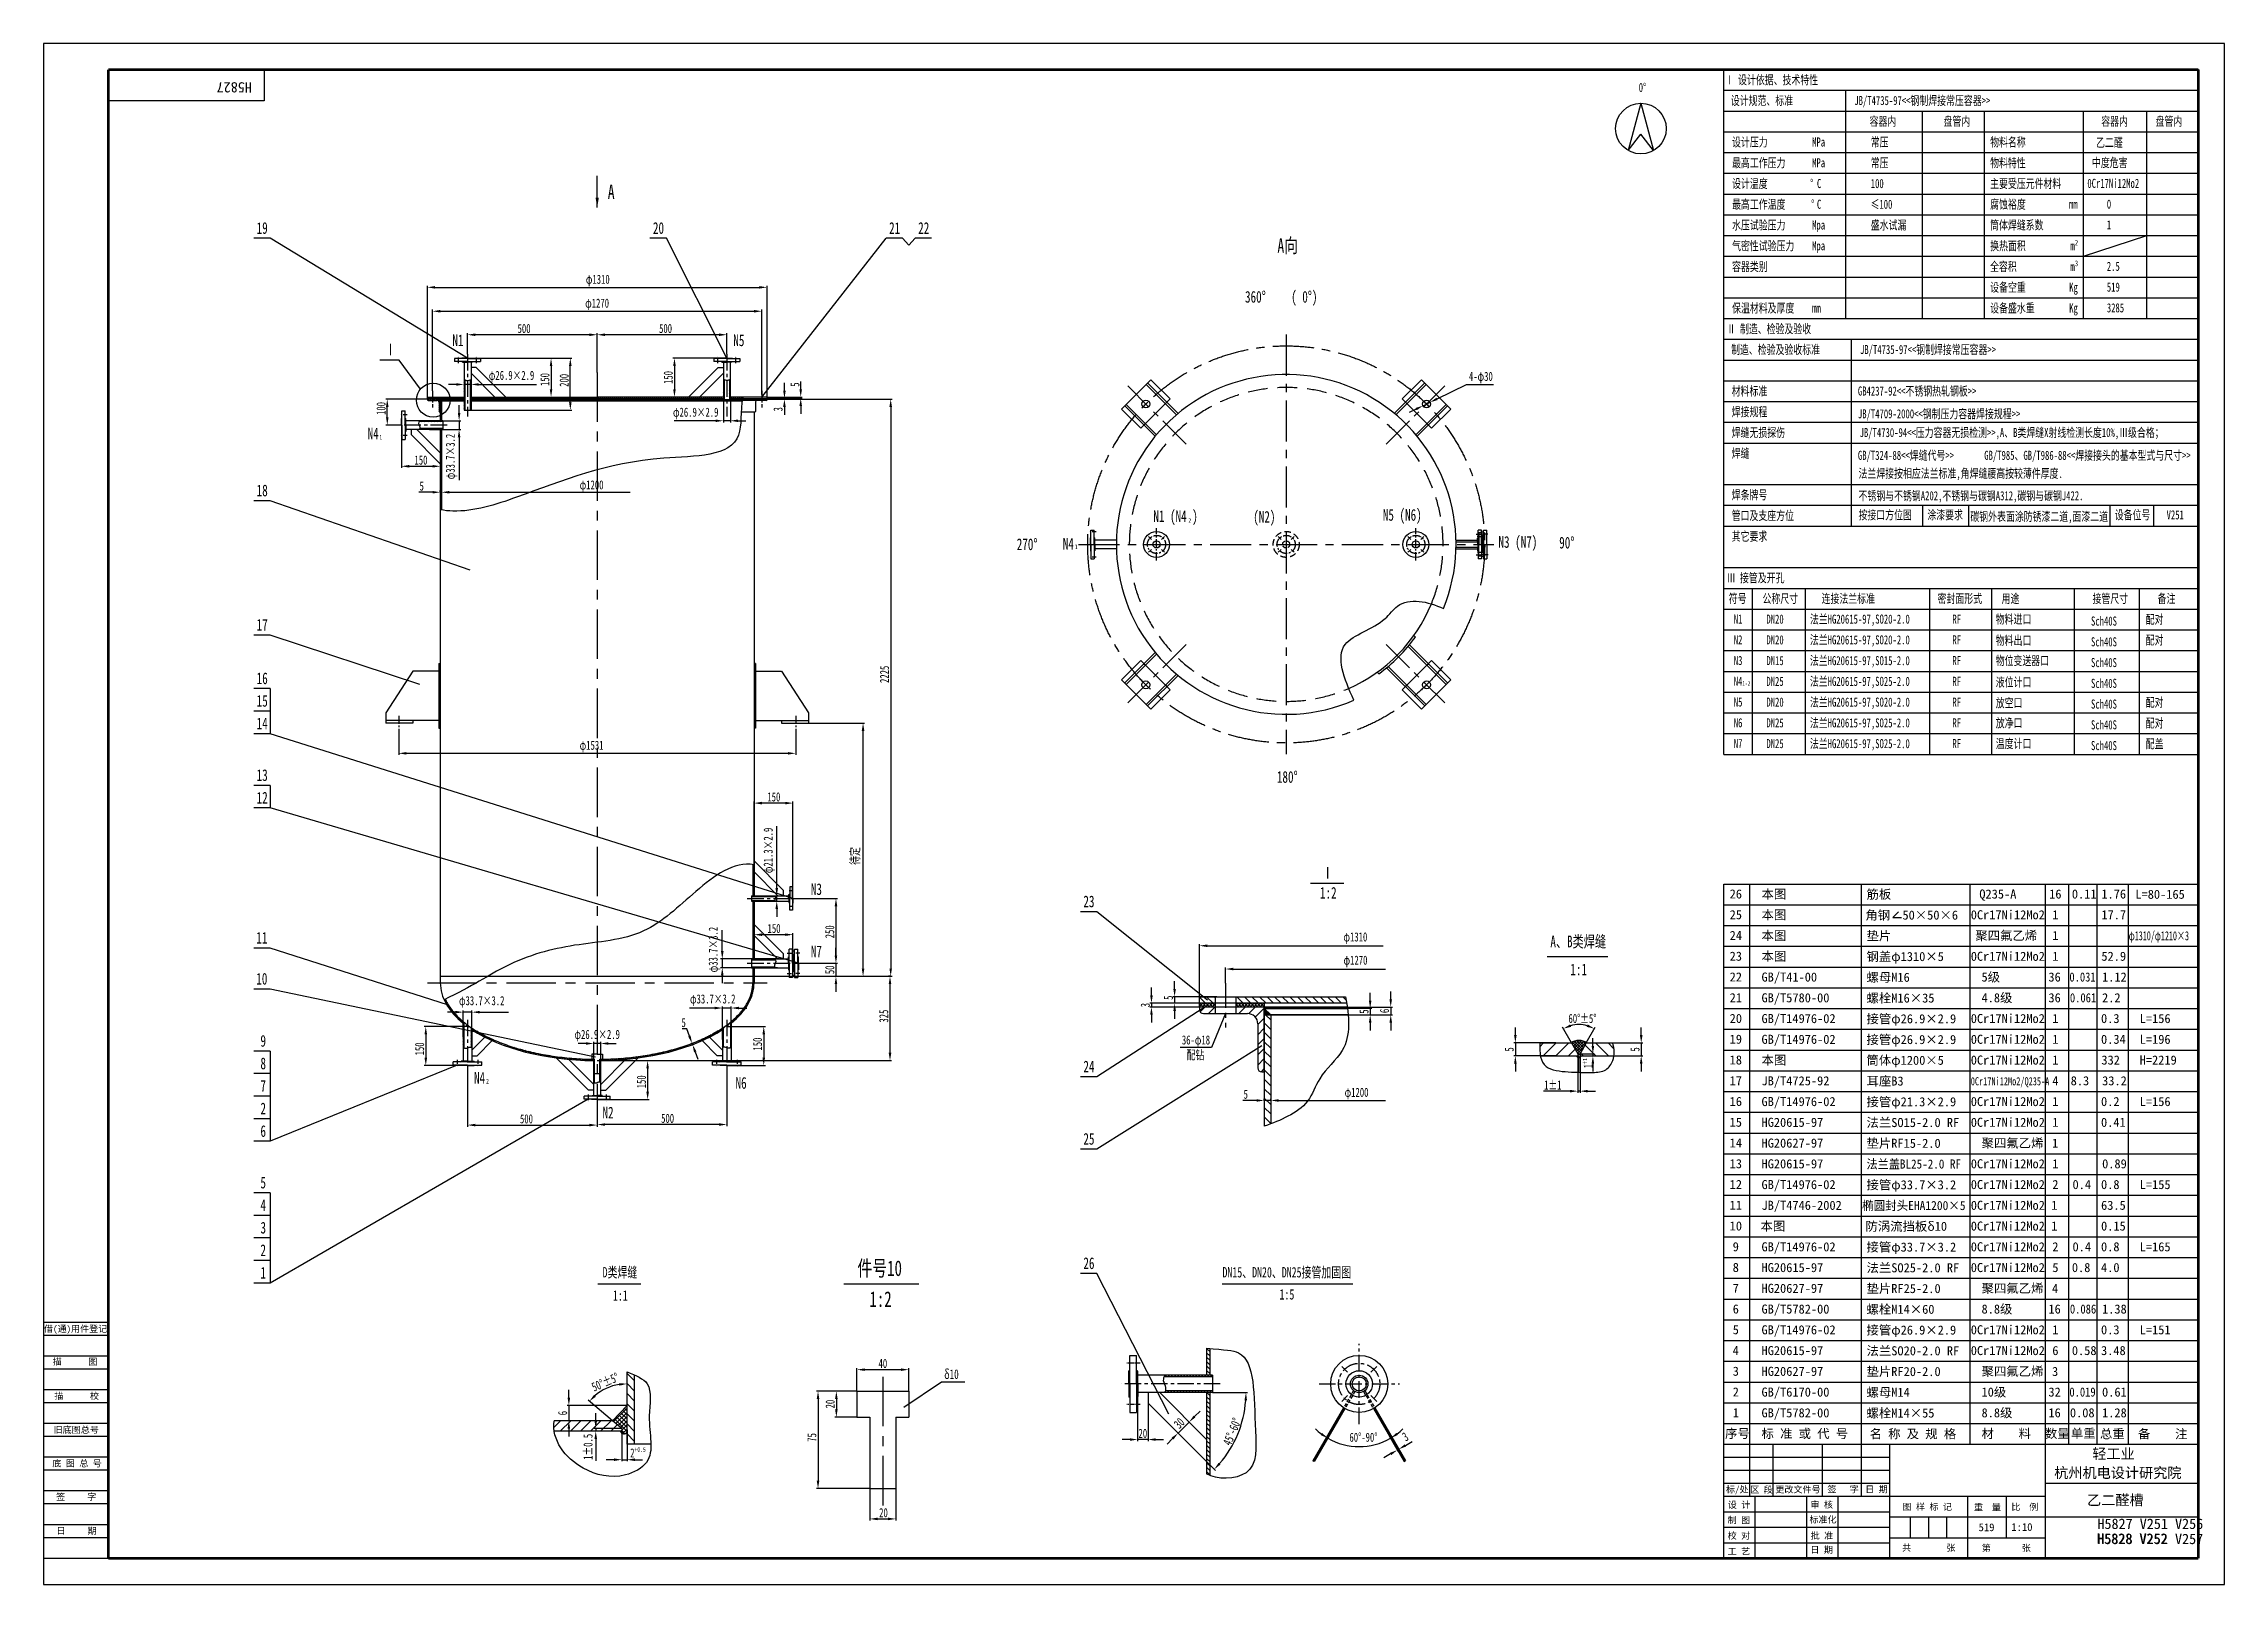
# Model space of a CAD drawing. Extents: x -71325 to -43928, y 2975 to 11014.
# Drawn here: x -52338 to -43928, y 2975 to 8915 of the extents above; entities that cross this region are included whole.
import ezdxf

# ---------------------------------------------------------------- set-up
doc = ezdxf.new("R2010")
doc.units = 0
doc.header["$MEASUREMENT"] = 0
doc.linetypes.add('CENTER', pattern=[50.8, 31.75, -6.35, 6.35, -6.35])
doc.linetypes.add('DASHED', pattern=[19.05, 12.7, -6.35])
doc.layers.get('0').update_dxf_attribs({"linetype": 'CONTINUOUS'})
doc.layers.get('DEFPOINTS').update_dxf_attribs({"linetype": 'CONTINUOUS'})
for name, color, linetype in [('LAYER1', 3, 'CONTINUOUS'), ('LAYER2', 1, 'CENTER'), ('LAYER3', 2, 'DASHED')]:
    doc.layers.add(name, color=color, linetype=linetype)
doc.styles.get("Standard").update_dxf_attribs({"font": 'txt.shx', "width": 0.7})
doc.styles.add('STYLE1', font='SIMFANG.TTF', dxfattribs={"width": 0.7, "height": 35})
doc.dimstyles.get("Standard").update_dxf_attribs({"dimtxt": 0.18, "dimasz": 0.18, "dimexe": 0.18, "dimexo": 0.0625, "dimgap": 0.09, "dimtad": 0, "dimtih": 1, "dimtoh": 1, "dimdec": 4, "dimzin": 0, "dimdsep": 46, "dimtxsty": 'Standard', "dimcen": 0.09, "dimadec": 0, "dimazin": 0, "dimtfac": 1, "dimtdec": 4, "dimtofl": 0, "dimtmove": 0, "dimatfit": 3, "dimfxl": 0, "dimtolj": 1, "dimtzin": 0, "dimarcsym": 0})
pattern_1 = [(135, (-41674.4226, -1184.69), (-3.8890873, -3.8890873), [])]
pattern_2 = [(45, (-41674.4226, -1184.69), (-2.9168155, 2.9168155), [])]
pattern_3 = [(45, (0, 222.4996), (-2.91681547, 2.91681547), [])]
pattern_4 = [(135, (-58732.5715, -1184.69), (2.9168155, 2.9168155), [])]
pattern_5 = [(135, (166573.503, -31406.677), (-14.5840774, -14.5840774), [])]
pattern_6 = [(135, (-402.574, 99.025), (-8.4852814, -8.4852814), [])]

msp = doc.modelspace()

# ---------------------------------------------------------------- texts
at = {"layer": 'LAYER1', "style": 'STYLE1'}
msp.add_text('H5827', height=40, rotation=180, dxfattribs=at).set_placement((-51534.89554, 8765.51145))
for s, height, width, p in [('Ⅰ 设计依据、技术特性', 35, 0.7, (-45854.61908, 8757.79888)), ('设计规范、标准', 35, 0.7, (-45831.57747, 8677.79888)), ('JB/T4735-97<<钢制焊接常压容器>>', 35, 0.7, (-45355.53619, 8677.79888)), ('容器内', 35, 0.7, (-45296.66347, 8597.79888)), ('盘管内', 35, 0.7, (-45010.99391, 8597.79888)), ('容器内', 35, 0.7, (-44403.08343, 8597.79888)), ('盘管内', 35, 0.7, (-44193.47273, 8597.79888)), ('设计压力\u3000\u3000\u3000\u3000\u3000MPa', 35, 0.7, (-45826.8854, 8517.79888)), ('常压', 35, 0.7, (-45292.07305, 8517.79888)), ('物料名称', 35, 0.7, (-44831.59848, 8517.79888)), ('乙二醛', 35, 0.7, (-44423.07942, 8515.67106)), ('最高工作压力\u3000\u3000\u3000MPa', 35, 0.7, (-45826.8854, 8437.79888)), ('常压', 35, 0.7, (-45292.07305, 8437.79888)), ('物料特性', 35, 0.7, (-44831.59848, 8437.79888)), ('中度危害', 35, 0.7, (-44438.92349, 8438.46554)), ('设计温度', 35, 0.7, (-45826.8854, 8357.79888)), ('°', 35, 0.7, (-45525.80664, 8357.79888)), ('C', 35, 0.7, (-45499.54088, 8357.79888)), ('100', 35, 0.7, (-45292.07305, 8357.79888)), ('主要受压元件材料', 35, 0.7, (-44831.59848, 8357.79888)), ('0Cr17Ni12Mo2', 35, 0.7, (-44456.82241, 8358.46554)), ('最高工作温度', 35, 0.7, (-45826.8854, 8277.79888)), ('°', 35, 0.7, (-45522.06133, 8277.79888)), ('C', 35, 0.7, (-45499.58928, 8277.79888)), ('≤100', 35, 0.7, (-45292.07305, 8277.79888)), ('腐蚀裕度          mm', 35, 0.7, (-44831.59848, 8277.79888)), ('0', 35, 0.7, (-44381.67125, 8278.46554)), ('气密性试验压力\u3000\u3000Mpa', 35, 0.7, (-45826.8854, 8117.79888)), ('水压试验压力\u3000\u3000\u3000Mpa', 35, 0.7, (-45826.8854, 8197.79888)), ('盛水试漏', 35, 0.7, (-45292.07305, 8197.79888)), ('筒体焊缝系数', 35, 0.7, (-44831.59848, 8197.79888)), ('换热面积', 35, 0.7, (-44831.59848, 8117.79888)), ('2', 22, 0.7, (-44504.86943, 8136.34465)), ('1', 35, 0.7, (-44381.67125, 8198.46554)), ('容器类别', 35, 0.7, (-45826.8854, 8037.79888)), (' 全容积', 35, 0.7, (-44848.64412, 8037.79888)), ('m', 35, 0.7, (-44522.0466, 8117.79888)), ('3', 22, 0.7, (-44504.86943, 8056.34465)), ('设备空重  \u3000      Kg', 35, 0.7, (-44831.59848, 7957.79888)), ('m', 35, 0.7, (-44522.0466, 8037.79888)), ('519', 35, 0.7, (-44381.67125, 7958.46554)), ('2.5', 35, 0.7, (-44381.67125, 8038.46554)), ('保温材料及厚度\u3000\u3000mm', 35, 0.7, (-45826.8854, 7877.79888)), ('设备盛水重        Kg', 35, 0.7, (-44831.59848, 7877.79888)), ('3285', 35, 0.7, (-44381.67125, 7878.46554)), ('Ⅱ 制造、检验及验收', 35, 0.7, (-45847.19984, 7797.79888)), (' 制造、检验及验收标准', 35, 0.7, (-45847.19984, 7717.79888)), ('JB/T4735-97<<钢制焊接常压容器>>', 35, 0.7, (-45333.42647, 7717.79888)), ('材料标准', 35, 0.7, (-45828.2309, 7557.79888)), ('GB4237-92<<不锈钢热轧钢板>>', 35, 0.7, (-45341.53745, 7557.79888)), ('焊接规程', 35, 0.7, (-45828.2309, 7477.79888)), ('JB/T4709-2000<<钢制压力容器焊接规程>>', 35, 0.7, (-45341.53745, 7469.93032)), ('1', 18, 0.7, (-51043.00955, 7388.79298)), ('焊缝无损探伤', 35, 0.7, (-45828.2309, 7397.79888)), ('JB/T4730-94<<压力容器无损检测>>,A、B类焊缝X射线检测长度10%,Ⅲ级合格；', 35, 0.7, (-45334.99047, 7397.79888)), ('焊缝', 35, 0.7, (-45828.2309, 7317.79888)), ('GB/T324-88<<焊缝代号>>       GB/T985、GB/T986-88<<焊接接头的基本型式与尺寸>> ', 35, 0.7, (-45341.53745, 7309.93032)), ('焊条牌号', 35, 0.7, (-45828.2309, 7157.79888)), ('不锈钢与不锈钢A202,不锈钢与碳钢A312,碳钢与碳钢J422.', 35, 0.7, (-45339.21086, 7154.1385)), ('2', 18, 0.7, (-47923.49272, 7067.20729)), ('管口及支座方位', 35, 0.7, (-45828.2309, 7077.79888)), ('碳钢外表面涂防锈漆二道,面漆二道', 35, 0.7, (-44907.98324, 7074.1385)), ('1', 18, 0.7, (-48361.37359, 6965.9459)), ('其它要求', 35, 0.7, (-45828.2309, 6997.79888)), ('Ⅲ 接管及开孔', 35, 0.7, (-45847.19984, 6837.79888)), ('符号', 35, 0.7, (-45839.51783, 6758.25463)), ('公称尺寸', 35, 0.7, (-45709.42462, 6757.79888)), ('连接法兰标准', 35, 0.7, (-45481.65, 6757.79888)), ('密封面形式', 35, 0.7, (-45034.30995, 6757.79888)), ('用途', 35, 0.7, (-44787.51341, 6757.79888)), ('接管尺寸', 35, 0.7, (-44436.84448, 6757.79888)), ('备注', 35, 0.7, (-44185.71455, 6757.79888)), ('N1', 35, 0.7, (-45820.34769, 6678.9213)), ('DN20', 35, 0.7, (-45694.532, 6678.46554)), ('法兰HG20615-97,SO20-2.0', 35, 0.7, (-45526.78966, 6678.46554)), ('RF', 35, 0.7, (-44977.148, 6678.46554)), ('物料进口', 35, 0.7, (-44810.01056, 6678.46554)), ('Sch40S', 35, 0.7, (-44442.68768, 6670.89752)), ('配对', 35, 0.7, (-44231.70334, 6677.79888)), ('N2', 35, 0.7, (-45820.34769, 6598.9213)), ('DN20', 35, 0.7, (-45694.532, 6598.46554)), ('法兰HG20615-97,SO20-2.0', 35, 0.7, (-45526.78966, 6598.46554)), ('RF', 35, 0.7, (-44977.148, 6598.46554)), ('物料出口', 35, 0.7, (-44810.01056, 6596.56418)), ('Sch40S', 35, 0.7, (-44442.68768, 6590.89752)), ('配对', 35, 0.7, (-44231.70334, 6597.79888)), ('N3', 35, 0.7, (-45820.34769, 6518.9213)), ('DN15', 35, 0.7, (-45694.532, 6518.46554)), ('法兰HG20615-97,SO15-2.0', 35, 0.7, (-45526.78966, 6518.46554)), ('法兰HG20615-97,SO25-2.0', 35, 0.7, (-45526.78966, 6438.46554)), ('RF', 35, 0.7, (-44977.148, 6518.46554)), ('物位变送器口', 35, 0.7, (-44810.01056, 6518.46554)), ('液位计口', 35, 0.7, (-44810.01056, 6435.84008)), ('Sch40S', 35, 0.7, (-44442.68768, 6510.89752)), ('N4', 35, 0.7, (-45820.34769, 6438.9213)), ('N5', 35, 0.7, (-45820.34769, 6358.9213)), ('1-2', 18, 0.7, (-45787.32707, 6438.9213)), ('DN25', 35, 0.7, (-45694.532, 6438.46554)), ('DN20', 35, 0.7, (-45694.532, 6358.46554)), ('法兰HG20615-97,SO20-2.0', 35, 0.7, (-45526.78966, 6358.46554)), ('RF', 35, 0.7, (-44977.148, 6438.46554)), ('RF', 35, 0.7, (-44977.148, 6358.46554)), ('放空口', 35, 0.7, (-44810.01056, 6355.84008)), ('Sch40S', 35, 0.7, (-44442.68768, 6430.89752)), ('配对', 35, 0.7, (-44231.70334, 6357.79888)), ('N6', 35, 0.7, (-45820.34769, 6278.9213)), ('DN25', 35, 0.7, (-45694.532, 6278.46554)), ('法兰HG20615-97,SO25-2.0', 35, 0.7, (-45526.78966, 6278.46554)), ('RF', 35, 0.7, (-44977.148, 6278.46554)), ('放净口', 35, 0.7, (-44810.01056, 6278.46554)), ('Sch40S', 35, 0.7, (-44442.68768, 6350.89752)), ('配对', 35, 0.7, (-44231.70334, 6277.79888)), ('N7', 35, 0.7, (-45820.34769, 6198.9213)), ('DN25', 35, 0.7, (-45694.532, 6198.46554)), ('法兰HG20615-97,SO25-2.0', 35, 0.7, (-45526.78966, 6198.46554)), ('RF', 35, 0.7, (-44977.148, 6198.46554)), ('温度计口', 35, 0.7, (-44810.01056, 6198.46554)), ('Sch40S', 35, 0.7, (-44442.68768, 6270.89752)), ('Sch40S', 35, 0.7, (-44442.68768, 6190.89752)), ('配盖', 35, 0.7, (-44231.70334, 6197.79888)), ('φ1310/φ1210×3', 35, 0.65, (-44297.46025, 5457.65066)), ('0.031', 35, 0.85, (-44525.9772, 5298.62854)), ('0.061', 35, 0.85, (-44523.9772, 5218.62854)), ('2', 18, 0.7, (-50631.70658, 4905.46046)), ('0Cr17Ni12Mo2/Q235-A', 31.3333333, 0.68, (-44906.31244, 4898.56433)), ('法兰盖BL25-2.0 RF', 35, 0.9, (-45308.46521, 4577.65066)), ('椭圆封头EHA1200×5', 35, 0.93, (-45325.46521, 4417.65066)), ('件号10', 60, 0.7, (-49199.82798, 4163.46375)), ('0.086', 35, 0.85, (-44523.9772, 4018.62854)), ('0.019', 35, 0.85, (-44525.9772, 3698.62854))]:
    msp.add_text(s, height=height, dxfattribs=dict(at, width=width)).set_placement(p)
for s, height, p in [('26', 35, (-45836.23695, 5618.9213)), ('本图', 35, (-45713.30764, 5618.46554)), ('筋板', 35, (-45308.46521, 5617.65066)), ('Q235-A', 35, (-44873.31244, 5618.56433)), ('16', 35, (-44604.01599, 5618.62854)), ('0.11', 35, (-44516.52416, 5618.62854)), ('1.76', 35, (-44402.62143, 5618.62854)), ('   L=80-165', 35, (-44342.85322, 5617.65066)), ('25', 35, (-45836.23695, 5538.9213)), ('本图', 35, (-45713.30764, 5538.46554)), ('角钢  50×50×6', 35, (-45312.81833, 5537.40127)), ('0Cr17Ni12Mo2', 35, (-44906.31244, 5538.56433)), ('1', 35, (-44591.8575, 5538.62854)), ('17.7', 35, (-44402.62143, 5538.62854)), ('24', 35, (-45836.23695, 5458.9213)), ('本图', 35, (-45713.30764, 5458.46554)), ('垫片', 35, (-45308.46521, 5457.65066)), ('聚四氟乙烯', 35, (-44888.92815, 5458.56433)), ('1', 35, (-44591.8575, 5458.62854)), ('23', 35, (-45836.23695, 5378.9213)), ('本图', 35, (-45713.30764, 5378.46554)), ('钢盖φ1310×5', 35, (-45308.46521, 5377.65066)), ('0Cr17Ni12Mo2', 35, (-44906.31244, 5378.56433)), ('1', 35, (-44591.8575, 5378.62854)), ('52.9', 35, (-44402.62143, 5378.62854)), ('22', 35, (-45836.23695, 5298.9213)), ('GB/T41-00', 35, (-45713.30764, 5298.46554)), ('螺母M16', 35, (-45308.46521, 5297.65066)), ('5级', 35, (-44864.83651, 5298.56433)), ('36', 35, (-44606.8575, 5298.62854)), ('1.12', 35, (-44400.09621, 5298.62854)), ('21', 35, (-45836.23695, 5218.9213)), ('GB/T5780-00', 35, (-45713.30764, 5218.46554)), ('螺栓M16×35', 35, (-45308.46521, 5217.65066)), ('4.8级', 35, (-44864.83651, 5218.56433)), ('36', 35, (-44606.8575, 5218.62854)), ('2.2', 35, (-44400.09621, 5218.62854)), ('20', 35, (-45836.23695, 5138.9213)), ('GB/T14976-02', 35, (-45713.30764, 5138.46554)), ('接管φ26.9×2.9', 35, (-45308.46521, 5137.65066)), ('0Cr17Ni12Mo2', 35, (-44906.31244, 5138.56433)), ('1', 35, (-44591.8575, 5138.62854)), ('0.3', 35, (-44404.03359, 5138.62854)), ('L=156', 35, (-44254.83651, 5138.56433)), ('19', 35, (-45836.23695, 5058.9213)), ('GB/T14976-02', 35, (-45713.30764, 5058.46554)), ('接管φ26.9×2.9', 35, (-45308.46521, 5057.65066)), ('0Cr17Ni12Mo2', 35, (-44906.31244, 5058.56433)), ('1', 35, (-44591.8575, 5058.62854)), ('0.34', 35, (-44404.03359, 5058.62854)), ('L=196', 35, (-44254.83651, 5058.56433)), ('18', 35, (-45836.23695, 4978.9213)), ('本图', 35, (-45713.30764, 4978.46554)), ('筒体φ1200×5', 35, (-45308.46521, 4977.65066)), ('0Cr17Ni12Mo2', 35, (-44906.31244, 4978.56433)), ('1', 35, (-44591.8575, 4978.62854)), ('332', 35, (-44402.62143, 4978.62854)), ('H=2219', 35, (-44254.83651, 4978.56433)), ('17', 35, (-45836.23695, 4898.9213)), ('JB/T4725-92', 35, (-45713.30764, 4898.46554)), ('耳座B3', 35, (-45308.46521, 4897.65066)), ('4', 35, (-44591.8575, 4898.62854)), ('8.3', 35, (-44521.02428, 4898.62854)), ('33.2', 35, (-44399.8575, 4898.62854)), ('16', 35, (-45836.23695, 4818.9213)), ('GB/T14976-02', 35, (-45713.30764, 4818.46554)), ('接管φ21.3×2.9', 35, (-45308.46521, 4817.65066)), ('0Cr17Ni12Mo2', 35, (-44906.31244, 4818.56433)), ('1', 35, (-44591.8575, 4818.62854)), ('0.2', 35, (-44404.03359, 4818.62854)), ('L=156', 35, (-44254.83651, 4818.56433)), ('15', 35, (-45836.23695, 4738.9213)), ('HG20615-97', 35, (-45713.30764, 4738.46554)), ('法兰SO15-2.0 RF', 35, (-45308.46521, 4737.65066)), ('0Cr17Ni12Mo2', 35, (-44906.31244, 4738.56433)), ('1', 35, (-44591.8575, 4738.62854)), ('0.41', 35, (-44404.03359, 4738.62854)), ('14', 35, (-45836.23695, 4658.9213)), ('HG20627-97', 35, (-45713.30764, 4658.46554)), ('垫片RF15-2.0', 35, (-45308.46521, 4657.65066)), ('聚四氟乙烯', 35, (-44864.83651, 4658.56433)), ('1', 35, (-44592.88106, 4657.95402)), ('13', 35, (-45836.23695, 4578.9213)), ('HG20615-97', 35, (-45713.30764, 4578.46554)), ('0Cr17Ni12Mo2', 35, (-44906.31244, 4578.56433)), ('1', 35, (-44591.8575, 4578.62854)), ('0.89', 35, (-44399.8575, 4578.62854)), ('12', 35, (-45836.23695, 4498.9213)), ('GB/T14976-02', 35, (-45713.30764, 4498.46554)), ('接管φ33.7×3.2', 35, (-45308.46521, 4497.65066)), ('0Cr17Ni12Mo2', 35, (-44906.31244, 4498.56433)), ('2', 35, (-44591.8575, 4498.62854)), ('0.4', 35, (-44514.03359, 4498.62854)), ('0.8', 35, (-44404.03359, 4498.62854)), ('L=155', 35, (-44254.83651, 4498.56433)), ('11', 35, (-45836.23695, 4418.9213)), ('10', 35, (-45836.23695, 4338.9213)), ('本图', 35, (-45717.3579, 4338.46554)), ('JB/T4746-2002', 35, (-45713.30764, 4418.46554)), ('防涡流挡板δ10', 35, (-45312.51548, 4337.65066)), ('0Cr17Ni12Mo2', 35, (-44906.31244, 4418.56433)), ('0Cr17Ni12Mo2', 35, (-44906.31244, 4338.56433)), ('1', 35, (-44595.90776, 4418.62854)), ('63.5', 35, (-44403.90776, 4418.62854)), ('9', 35, (-45824.3914, 4258.9213)), ('GB/T14976-02', 35, (-45713.30764, 4258.46554)), ('接管φ33.7×3.2', 35, (-45308.46521, 4257.65066)), ('0Cr17Ni12Mo2', 35, (-44906.31244, 4258.56433)), ('1', 35, (-44595.90776, 4338.62854)), ('2', 35, (-44591.8575, 4258.62854)), ('0.4', 35, (-44514.03359, 4258.62854)), ('0.8', 35, (-44404.03359, 4258.62854)), ('0.15', 35, (-44403.90776, 4338.62854)), ('L=165', 35, (-44254.83651, 4258.56433)), ('8', 35, (-45824.3914, 4178.9213)), ('HG20615-97', 35, (-45713.30764, 4178.46554)), ('法兰SO25-2.0 RF', 35, (-45308.46521, 4177.65066)), ('0Cr17Ni12Mo2', 35, (-44906.31244, 4178.56433)), ('5', 35, (-44591.8575, 4178.62854)), ('0.8', 35, (-44516.52416, 4178.62854)), ('4.0', 35, (-44404.03359, 4178.62854)), ('7', 35, (-45824.3914, 4098.9213)), ('HG20627-97', 35, (-45713.30764, 4098.46554)), ('垫片RF25-2.0', 35, (-45308.46521, 4097.65066)), ('聚四氟乙烯', 35, (-44864.83651, 4098.56433)), ('4', 35, (-44592.88106, 4097.95402)), ('6', 35, (-45824.3914, 4018.9213)), ('GB/T5782-00', 35, (-45713.30764, 4018.46554)), ('螺栓M14×60', 35, (-45308.46521, 4017.65066)), ('8.8级', 35, (-44864.83651, 4018.56433)), ('16', 35, (-44606.8575, 4018.62854)), ('1.38', 35, (-44400.09621, 4018.62854)), ('借(通)用件登记', 25, (-52336.70801, 3947.3142)), ('5', 35, (-45824.3914, 3938.9213)), ('GB/T14976-02', 35, (-45713.30764, 3938.46554)), ('接管φ26.9×2.9', 35, (-45308.46521, 3937.65066)), ('0Cr17Ni12Mo2', 35, (-44906.31244, 3938.56433)), ('1', 35, (-44591.8575, 3938.62854)), ('0.3', 35, (-44404.03359, 3938.62854)), ('L=151', 35, (-44254.83651, 3938.56433)), ('4', 35, (-45824.3914, 3858.9213)), ('HG20615-97', 35, (-45713.30764, 3858.46554)), ('法兰SO20-2.0 RF', 35, (-45308.46521, 3857.65066)), ('0Cr17Ni12Mo2', 35, (-44906.31244, 3858.56433)), ('6', 35, (-44591.8575, 3858.62854)), ('0.58', 35, (-44516.52416, 3858.62854)), ('3.48', 35, (-44404.03359, 3858.62854)), ('描      图', 25, (-52303.17084, 3820.98256)), ('3', 35, (-45824.3914, 3778.9213)), ('HG20627-97', 35, (-45713.30764, 3778.46554)), ('垫片RF20-2.0', 35, (-45308.46521, 3777.65066)), ('聚四氟乙烯', 35, (-44864.83651, 3778.56433)), ('3', 35, (-44592.88106, 3777.95402)), ('描      校', 25, (-52296.78274, 3688.57925)), ('2', 35, (-45824.3914, 3698.9213)), ('GB/T6170-00', 35, (-45713.30764, 3698.46554)), ('螺母M14', 35, (-45308.46521, 3697.65066)), ('10级', 35, (-44864.83651, 3698.56433)), ('32', 35, (-44606.8575, 3698.62854)), ('0.61', 35, (-44400.09621, 3698.62854)), ('1', 35, (-45824.3914, 3618.9213)), ('GB/T5782-00', 35, (-45713.30764, 3618.46554)), ('螺栓M14×55', 35, (-45308.46521, 3617.65066)), ('8.8级', 35, (-44864.83651, 3618.56433)), ('16', 35, (-44606.8575, 3618.62854)), ('0.08', 35, (-44523.9772, 3618.62854)), ('1.28', 35, (-44400.09621, 3618.62854)), ('旧底图总号', 25, (-52299.97683, 3557.77117)), ('序号', 35, (-45854.00349, 3538.9213)), ('标 准 或 代 号', 35, (-45713.30764, 3538.46554)), ('名 称 及 规 格', 35, (-45296.46521, 3537.65066)), ('材    料', 35, (-44864.83651, 3538.56433)), ('数量', 35, (-44620.41392, 3538.62854)), ('单重', 35, (-44520.45494, 3539.28045)), ('总重', 35, (-44408.04624, 3537.52225)), ('备    注', 35, (-44261.46175, 3536.9691)), ('底 图 总 号', 25, (-52304.76787, 3428.55832)), ('轻工业', 40, (-44437.77757, 3458.25014)), ('杭州机电设计研究院', 40, (-44584.6758, 3384.83545)), ('签     字', 25, (-52290.39477, 3299.34545)), ('标/处', 25, (-45850.32002, 3328.13257)), ('设 计', 25, (-45843.26243, 3268.64173)), ('区 段', 25, (-45756.8655, 3327.1829)), ('更改文件号', 25, (-45660.29753, 3328.00769)), ('审 核', 25, (-45524.65896, 3269.43934)), ('签   字', 25, (-45459.02313, 3328.77813)), ('日 期', 25, (-45313.37831, 3328.77811)), ('图 样 标 记', 25, (-45169.62784, 3261.03171)), ('重  量', 25, (-44893.98429, 3259.68588)), ('比  例', 25, (-44749.9601, 3260.46515)), ('乙二醛槽', 40, (-44457.89523, 3279.3822)), ('日     期', 25, (-52288.79775, 3168.53735)), ('制 图', 25, (-45844.06094, 3209.61857)), ('标准化', 25, (-45528.65149, 3212.01137)), ('519', 30, (-44876.14707, 3179.68588)), ('1:10', 30, (-44749.9601, 3180.46515)), ('H5827 V251 V256', 40, (-44418.05976, 3188.15615)), ('校 对', 25, (-45843.93195, 3149.72778)), ('工 艺', 25, (-45844.06094, 3089.61857)), ('批 准', 25, (-45523.86045, 3149.79779)), ('日 期', 25, (-45525.05296, 3095.47742)), ('共        张', 25, (-45171.2883, 3103.12437)), ('第       张', 25, (-44863.87364, 3102.6599)), ('H5828 V252', 40, (-44419.59587, 3131.39102)), ('H5828 V252 V257', 40, (-44418.05976, 3129.85682))]:
    msp.add_text(s, height=height, dxfattribs=at).set_placement(p)
at = {"layer": 'LAYER1', "style": 'STYLE1', "width": 0.7}
msp.add_text('＋1', height=17, rotation=90, dxfattribs=at).set_placement((-46385.73938, 4976.7083))
at = {"layer": 'LAYER1', "attachment_point": 1, "style": 'STYLE1'}
for s, insert, char_height, width in [('0°', (-46186.82976, 8763.06867), 35, 145.7848), ('A', (-50162.61493, 8371.12547), 55, 185.26797), ('19', (-51516.76551, 8226.22973), 45, 185.26797), ('20', (-49988.52796, 8226.22973), 45, 185.26797), ('21', (-49077.73635, 8226.22973), 45, 185.26797), ('22', (-48965.6069, 8226.22973), 45, 185.26797), ('A向', (-47580.14181, 8163.60017), 55, 185.26797), ('360°', (-47705.19702, 7960.97062), 45, 288.9064185), ('( 0°)', (-47527.26361, 7960.97062), 45, 288.9064185), ('Ⅰ', (-51021.84662, 7757.53883), 45, 288.9064185), ('N1', (-50761.90238, 7793.23041), 45, 288.9064185), ('N5', (-49678.63896, 7793.23041), 45, 288.9064185), ('N4', (-51088.82426, 7433.94176), 45, 288.9064185), ('法兰焊接按相应法兰标准,角焊缝腰高按较薄件厚度.', (-45339.21086, 7275.38175), 35, 1505.1722), ('18', (-51516.76551, 7214.63766), 45, 185.26797), ('N1 (N4 )', (-48058.74721, 7115.23752), 45, 288.9064185), ('(N2)', (-47673.50285, 7112.77745), 45, 288.9064185), ('N5 (N6)', (-47173.74429, 7120.15767), 45, 288.9064185), ('按接口方位图', (-45339.21086, 7115.38175), 35, 1505.1722), ('涂漆要求', (-45073.72446, 7115.38175), 35, 1505.1722), ('设备位号', (-44351.00167, 7115.38175), 35, 1505.1722), ('V251', (-44151.20184, 7115.38175), 35, 1505.1722), ('270°', (-48585.59743, 7006.83109), 45, 288.9064185), ('N4', (-48407.90812, 7009.23142), 45, 288.9064185), ('N3 (N7)', (-46727.82891, 7015.8561), 45, 288.9064185), ('90°', (-46493.5099, 7013.26624), 45, 288.9064185), ('17', (-51516.76551, 6696.5282), 45, 185.26797), ('16', (-51516.76551, 6490.21924), 45, 185.26797), ('15', (-51516.76551, 6403.25864), 45, 185.26797), ('14', (-51516.76551, 6316.29805), 45, 185.26797), ('13', (-51516.76551, 6116.94106), 45, 185.26797), ('180°', (-47582.29218, 6110.00611), 45, 288.9064185), ('12', (-51516.76551, 6029.98046), 45, 185.26797), ('Ⅰ', (-47407.98424, 5740.18654), 45, 288.9064185), ('N3', (-49379.60315, 5677.31836), 45, 288.9064185), ('1:2', (-47416.26303, 5663.1895), 45, 288.9064185), ('23', (-48328.57799, 5630.07539), 45, 185.26797), ('11', (-51518.1904, 5489.86061), 45, 185.26797), ('A、B类焊缝', (-46527.61056, 5475.54197), 45, 376.1819434), ('N7', (-49379.60315, 5437.46612), 45, 288.9064185), ('10', (-51518.1904, 5331.9639), 45, 185.26797), ('1:1', (-46450.49867, 5367.75043), 45, 185.26797), ('9', (-51502.13553, 5092.56831), 45, 185.26797), ('36-φ18', (-47948.64746, 5091.0717), 35, 442.5095), ('8', (-51502.13553, 5005.60772), 45, 185.26797), ('24', (-48328.57799, 4993.59153), 45, 185.26797), ('配钻', (-47930.46706, 5033.44523), 35, 442.5095), ('7', (-51502.13553, 4918.64713), 45, 185.26797), ('N4', (-50678.66513, 4949.98503), 45, 288.9064185), ('N6', (-49669.95744, 4930.41872), 45, 288.9064185), ('2', (-51502.13553, 4831.68653), 45, 185.26797), ('N2', (-50183.01898, 4815.94394), 45, 288.9064185), ('6', (-51502.13553, 4744.72594), 45, 185.26797), ('25', (-48328.57799, 4714.72958), 45, 185.26797), ('5', (-51502.13553, 4546.20345), 45, 185.26797), ('4', (-51502.13553, 4459.24286), 45, 185.26797), ('3', (-51502.13553, 4372.28227), 45, 185.26797), ('2', (-51502.13553, 4285.32167), 45, 185.26797), ('26', (-48328.57799, 4235.34232), 45, 185.26797), ('1', (-51502.13553, 4198.36108), 45, 185.26797), ('D类焊缝', (-50182.51706, 4197.86731), 40, 334.3839497), ('DN15、DN20、DN25接管加固图', (-47792.10232, 4197.86599), 40, 524.7509504), ('1:1', (-50142.71173, 4108.29505), 40, 164.68264), ('1:2', (-49153.51747, 4104.19963), 60, 247.02396), ('1:5', (-47572.11311, 4112.68514), 40, 164.68264), ('δ10', (-48865.36838, 3803.46669), 37, 143.9304)]:
    msp.add_mtext(s, dxfattribs=dict(at, insert=insert, char_height=char_height, width=width))
at = {"layer": 'LAYER1', "char_height": 35, "attachment_point": 5, "style": 'STYLE1'}
for s, insert in [('φ1200', (-50225.08099, 7208.69774)), ('\\A1;φ1310', (-47279.5577, 5465.94998)), ('\\A1;φ1270', (-47279.20734, 5376.28687)), ('φ1200', (-47275.17912, 4866.89218))]:
    msp.add_mtext(s, dxfattribs=dict(at, insert=insert))

# ---------------------------------------------------------------- blocks, each defined once
blk = doc.blocks.new('*D11')
at = {"color": 0, "linetype": 'ByBlock'}
for p, q in [((-40514.7, 5614.4), (-40514.7, 5468)), ((-40506.3, 5614.4), (-40506.3, 5468)), ((-40544.7, 5474.3), (-40647.6, 5474.3)), ((-40506.3, 5474.3), (-40514.7, 5474.3)), ((-40476.3, 5474.3), (-40446.3, 5474.3))]:
    blk.add_line(p, q, dxfattribs=at)
for points in [[(-40544.7, 5479.3), (-40544.7, 5469.3), (-40514.7, 5474.3)], [(-40476.3, 5479.3), (-40476.3, 5469.3), (-40506.3, 5474.3)]]:
    blk.add_solid(points, dxfattribs=at)
at = {"layer": 'DEFPOINTS', "color": 0, "linetype": 'ByBlock'}
for p in [(-40514.7, 5614.4), (-40506.3, 5614.4), (-40506.3, 5474.3)]:
    blk.add_point(p, dxfattribs=at)
at = {"color": 0, "linetype": 'ByBlock', "insert": (-40611.1, 5498), "char_height": 35, "attachment_point": 5, "style": 'STYLE1'}
blk.add_mtext('\\A1;1±1', dxfattribs=at)
blk = doc.blocks.new('*D12')
at = {"color": 0, "linetype": 'ByBlock'}
for p, q in [((-40456.6, 5648.5), (-40456.6, 5678.5)), ((-40506.3, 5618.5), (-40450.3, 5618.5)), ((-40484.8, 5610.2), (-40450.3, 5610.2)), ((-40456.6, 5618.5), (-40456.6, 5610.2)), ((-40456.6, 5618.5), (-40456.6, 5610.2)), ((-40456.6, 5580.2), (-40456.6, 5550.2))]:
    blk.add_line(p, q, dxfattribs=at)
for points in [[(-40461.6, 5648.5), (-40451.6, 5648.5), (-40456.6, 5618.5)], [(-40461.6, 5580.2), (-40451.6, 5580.2), (-40456.6, 5610.2)]]:
    blk.add_solid(points, dxfattribs=at)
at = {"layer": 'DEFPOINTS', "color": 0, "linetype": 'ByBlock'}
for p in [(-40506.3, 5618.5), (-40484.8, 5610.2), (-40456.6, 5610.2)]:
    blk.add_point(p, dxfattribs=at)
at = {"color": 0, "linetype": 'ByBlock', "insert": (-40475.1, 5571), "char_height": 35, "attachment_point": 5, "rotation": 90, "style": 'STYLE1'}
blk.add_mtext('\\A1;1', dxfattribs=at)
blk = doc.blocks.new('*D13')
at = {"color": 0, "linetype": 'ByBlock'}
for p, q in [((-40538.7, 5660.2), (-40573.6, 5720.6)), ((-40482.3, 5660.2), (-40447.4, 5720.6))]:
    blk.add_line(p, q, dxfattribs=at)
blk.add_arc((-40510.5, 5611.3), 119.9, 74.37146, 105.62854, dxfattribs=at)
for points in [[(-40540.9, 5722.2), (-40544.7, 5731.4), (-40570.5, 5715.2)], [(-40476.3, 5731.4), (-40480.1, 5722.2), (-40450.5, 5715.2)]]:
    blk.add_solid(points, dxfattribs=at)
at = {"layer": 'DEFPOINTS', "color": 0, "linetype": 'ByBlock'}
for p in [(-40531.3, 5729.4), (-40538.7, 5660.2), (-40482.3, 5660.2), (-40514.7, 5618.5), (-40506.3, 5618.5)]:
    blk.add_point(p, dxfattribs=at)
at = {"color": 0, "linetype": 'ByBlock', "insert": (-40496.8, 5754.2), "char_height": 35, "attachment_point": 5, "style": 'STYLE1'}
blk.add_mtext('\\A1;60°±5°', dxfattribs=at)
blk = doc.blocks.new('*D14')
at = {"color": 0, "linetype": 'ByBlock'}
for p, q in [((-40270.3, 5690.2), (-40270.3, 5720.2)), ((-40431.3, 5660.2), (-40264.1, 5660.2)), ((-40270.3, 5660.2), (-40270.3, 5610.2)), ((-40431.3, 5610.2), (-40264.1, 5610.2)), ((-40270.3, 5580.2), (-40270.3, 5550.2))]:
    blk.add_line(p, q, dxfattribs=at)
for points in [[(-40275.3, 5690.2), (-40265.3, 5690.2), (-40270.3, 5660.2)], [(-40275.3, 5580.2), (-40265.3, 5580.2), (-40270.3, 5610.2)]]:
    blk.add_solid(points, dxfattribs=at)
at = {"layer": 'DEFPOINTS', "color": 0, "linetype": 'ByBlock'}
for p in [(-40431.3, 5660.2), (-40431.3, 5610.2), (-40270.3, 5610.2)]:
    blk.add_point(p, dxfattribs=at)
at = {"color": 0, "linetype": 'ByBlock', "insert": (-40294.1, 5635.2), "char_height": 35, "attachment_point": 5, "rotation": 90, "style": 'STYLE1'}
blk.add_mtext('\\A1;5', dxfattribs=at)
blk = doc.blocks.new('*D15')
at = {"color": 0, "linetype": 'ByBlock'}
for p, q in [((-40755.6, 5690.2), (-40755.6, 5720.2)), ((-40600.1, 5660.2), (-40761.8, 5660.2)), ((-40755.6, 5660.2), (-40755.6, 5610.2)), ((-40599.9, 5610.2), (-40761.8, 5610.2)), ((-40755.6, 5580.2), (-40755.6, 5550.2))]:
    blk.add_line(p, q, dxfattribs=at)
for points in [[(-40760.6, 5690.2), (-40750.6, 5690.2), (-40755.6, 5660.2)], [(-40760.6, 5580.2), (-40750.6, 5580.2), (-40755.6, 5610.2)]]:
    blk.add_solid(points, dxfattribs=at)
at = {"layer": 'DEFPOINTS', "color": 0, "linetype": 'ByBlock'}
for p in [(-40600.1, 5660.2), (-40755.6, 5610.2), (-40599.9, 5610.2)]:
    blk.add_point(p, dxfattribs=at)
at = {"color": 0, "linetype": 'ByBlock', "insert": (-40779.3, 5635.2), "char_height": 35, "attachment_point": 5, "rotation": 90, "style": 'STYLE1'}
blk.add_mtext('\\A1;5', dxfattribs=at)
blk = doc.blocks.new('*D16')
at = {"color": 0, "linetype": 'ByBlock'}
for p, q in [((-48566.4, 4036.9), (-48566.4, 4125.8)), ((-48366.4, 4036.9), (-48366.4, 4125.8)), ((-48396.4, 4119.5), (-48536.4, 4119.5))]:
    blk.add_line(p, q, dxfattribs=at)
for points in [[(-48536.4, 4124.5), (-48536.4, 4114.5), (-48566.4, 4119.5)], [(-48396.4, 4124.5), (-48396.4, 4114.5), (-48366.4, 4119.5)]]:
    blk.add_solid(points, dxfattribs=at)
at = {"layer": 'DEFPOINTS', "color": 0, "linetype": 'ByBlock'}
for p in [(-48566.4, 4119.5), (-48566.4, 4036.9), (-48366.4, 4036.9)]:
    blk.add_point(p, dxfattribs=at)
at = {"color": 0, "linetype": 'ByBlock', "insert": (-48466.4, 4143.3), "char_height": 35, "attachment_point": 5, "style": 'STYLE1'}
blk.add_mtext('\\A1;40', dxfattribs=at)
blk = doc.blocks.new('*D17')
at = {"color": 0, "linetype": 'ByBlock'}
for p, q in [((-48566.4, 4036.9), (-48652, 4036.9)), ((-48645.7, 4006.9), (-48645.7, 3966.9)), ((-48566.4, 3936.9), (-48652, 3936.9))]:
    blk.add_line(p, q, dxfattribs=at)
for points in [[(-48650.7, 4006.9), (-48640.7, 4006.9), (-48645.7, 4036.9)], [(-48650.7, 3966.9), (-48640.7, 3966.9), (-48645.7, 3936.9)]]:
    blk.add_solid(points, dxfattribs=at)
at = {"layer": 'DEFPOINTS', "color": 0, "linetype": 'ByBlock'}
for p in [(-48566.4, 4036.9), (-48645.7, 3936.9), (-48566.4, 3936.9)]:
    blk.add_point(p, dxfattribs=at)
at = {"color": 0, "linetype": 'ByBlock', "insert": (-48669.5, 3986.9), "char_height": 35, "attachment_point": 5, "rotation": 90, "style": 'STYLE1'}
blk.add_mtext('\\A1;20', dxfattribs=at)
blk = doc.blocks.new('*D18')
at = {"color": 0, "linetype": 'ByBlock'}
for p, q in [((-48566.4, 4036.9), (-48722.6, 4036.9)), ((-48716.4, 4006.9), (-48716.4, 3691.9)), ((-48516.4, 3661.9), (-48722.6, 3661.9))]:
    blk.add_line(p, q, dxfattribs=at)
for points in [[(-48721.4, 4006.9), (-48711.4, 4006.9), (-48716.4, 4036.9)], [(-48721.4, 3691.9), (-48711.4, 3691.9), (-48716.4, 3661.9)]]:
    blk.add_solid(points, dxfattribs=at)
at = {"layer": 'DEFPOINTS', "color": 0, "linetype": 'ByBlock'}
for p in [(-48566.4, 4036.9), (-48716.4, 3661.9), (-48516.4, 3661.9)]:
    blk.add_point(p, dxfattribs=at)
at = {"color": 0, "linetype": 'ByBlock', "insert": (-48740.1, 3858.2), "char_height": 35, "attachment_point": 5, "rotation": 90, "style": 'STYLE1'}
blk.add_mtext('\\A1;75', dxfattribs=at)
blk = doc.blocks.new('*D19')
at = {"color": 0, "linetype": 'ByBlock'}
for p, q in [((-48516.4, 3799.4), (-48516.4, 3537.9)), ((-48416.4, 3799.4), (-48416.4, 3537.9)), ((-48486.4, 3544.1), (-48446.4, 3544.1))]:
    blk.add_line(p, q, dxfattribs=at)
for points in [[(-48486.4, 3549.1), (-48486.4, 3539.1), (-48516.4, 3544.1)], [(-48446.4, 3549.1), (-48446.4, 3539.1), (-48416.4, 3544.1)]]:
    blk.add_solid(points, dxfattribs=at)
at = {"layer": 'DEFPOINTS', "color": 0, "linetype": 'ByBlock'}
for p in [(-48516.4, 3799.4), (-48416.4, 3799.4), (-48416.4, 3544.1)]:
    blk.add_point(p, dxfattribs=at)
at = {"color": 0, "linetype": 'ByBlock', "insert": (-48464, 3567.9), "char_height": 35, "attachment_point": 5, "style": 'STYLE1'}
blk.add_mtext('\\A1;20', dxfattribs=at)
blk = doc.blocks.new('*D20')
at = {"color": 0, "linetype": 'ByBlock'}
for p, q in [((-50203.5, 7424.7), (-50203.5, 7576.1)), ((-49733.5, 7569.8), (-50173.5, 7569.8)), ((-49703.5, 7495), (-49703.5, 7576.1))]:
    blk.add_line(p, q, dxfattribs=at)
for points in [[(-50173.5, 7574.8), (-50173.5, 7564.8), (-50203.5, 7569.8)], [(-49733.5, 7574.8), (-49733.5, 7564.8), (-49703.5, 7569.8)]]:
    blk.add_solid(points, dxfattribs=at)
at = {"layer": 'DEFPOINTS', "color": 0, "linetype": 'ByBlock'}
for p in [(-50203.5, 7569.8), (-49703.5, 7495), (-50203.5, 7424.7)]:
    blk.add_point(p, dxfattribs=at)
at = {"color": 0, "linetype": 'ByBlock', "insert": (-49939.8, 7593.6), "char_height": 35, "attachment_point": 5, "style": 'STYLE1'}
blk.add_mtext('\\A1;500', dxfattribs=at)
blk = doc.blocks.new('*D21')
at = {"color": 0, "linetype": 'ByBlock'}
for p, q in [((-50703.5, 7495), (-50703.5, 7576.1)), ((-50233.5, 7569.8), (-50673.5, 7569.8)), ((-50203.5, 7500.4), (-50203.5, 7576.1))]:
    blk.add_line(p, q, dxfattribs=at)
for points in [[(-50673.5, 7574.8), (-50673.5, 7564.8), (-50703.5, 7569.8)], [(-50233.5, 7574.8), (-50233.5, 7564.8), (-50203.5, 7569.8)]]:
    blk.add_solid(points, dxfattribs=at)
at = {"layer": 'DEFPOINTS', "color": 0, "linetype": 'ByBlock'}
for p in [(-50703.5, 7569.8), (-50703.5, 7495), (-50203.5, 7500.4)]:
    blk.add_point(p, dxfattribs=at)
at = {"color": 0, "linetype": 'ByBlock', "insert": (-50485.4, 7593.6), "char_height": 35, "attachment_point": 5, "style": 'STYLE1'}
blk.add_mtext('\\A1;500', dxfattribs=at)
blk = doc.blocks.new('*D22')
at = {"color": 0, "linetype": 'ByBlock'}
for p, q in [((-50838.5, 7353), (-50838.5, 7666.7)), ((-50808.5, 7660.4), (-49598.5, 7660.4)), ((-49568.5, 7339.8), (-49568.5, 7666.7))]:
    blk.add_line(p, q, dxfattribs=at)
for points in [[(-50808.5, 7665.4), (-50808.5, 7655.4), (-50838.5, 7660.4)], [(-49598.5, 7665.4), (-49598.5, 7655.4), (-49568.5, 7660.4)]]:
    blk.add_solid(points, dxfattribs=at)
at = {"layer": 'DEFPOINTS', "color": 0, "linetype": 'ByBlock'}
for p in [(-49568.5, 7660.4), (-50838.5, 7353), (-49568.5, 7339.8)]:
    blk.add_point(p, dxfattribs=at)
at = {"color": 0, "linetype": 'ByBlock', "insert": (-50203.8, 7686.8), "char_height": 35, "attachment_point": 5, "style": 'STYLE1'}
blk.add_mtext('\\A1;φ1270', dxfattribs=at)
blk = doc.blocks.new('*D23')
at = {"color": 0, "linetype": 'ByBlock'}
for p, q in [((-50858.5, 7329.4), (-50858.5, 7758.8)), ((-50828.5, 7752.5), (-49578.5, 7752.5)), ((-49548.5, 7329.4), (-49548.5, 7758.8))]:
    blk.add_line(p, q, dxfattribs=at)
for points in [[(-50828.5, 7757.5), (-50828.5, 7747.5), (-50858.5, 7752.5)], [(-49578.5, 7757.5), (-49578.5, 7747.5), (-49548.5, 7752.5)]]:
    blk.add_solid(points, dxfattribs=at)
at = {"layer": 'DEFPOINTS', "color": 0, "linetype": 'ByBlock'}
for p in [(-49548.5, 7752.5), (-50858.5, 7329.4), (-49548.5, 7329.4)]:
    blk.add_point(p, dxfattribs=at)
at = {"color": 0, "linetype": 'ByBlock', "insert": (-50201.2, 7778.9), "char_height": 35, "attachment_point": 5, "style": 'STYLE1'}
blk.add_mtext('\\A1;φ1310', dxfattribs=at)
blk = doc.blocks.new('*D24')
at = {"color": 0, "linetype": 'ByBlock'}
for p, q in [((-50703.5, 7701.9), (-50300.8, 7701.9)), ((-50307.1, 7531.9), (-50307.1, 7671.9)), ((-50703.5, 7501.9), (-50300.8, 7501.9))]:
    blk.add_line(p, q, dxfattribs=at)
for points in [[(-50312.1, 7671.9), (-50302.1, 7671.9), (-50307.1, 7701.9)], [(-50312.1, 7531.9), (-50302.1, 7531.9), (-50307.1, 7501.9)]]:
    blk.add_solid(points, dxfattribs=at)
at = {"layer": 'DEFPOINTS', "color": 0, "linetype": 'ByBlock'}
for p in [(-50703.5, 7701.9), (-50307.1, 7701.9), (-50703.5, 7501.9)]:
    blk.add_point(p, dxfattribs=at)
at = {"color": 0, "linetype": 'ByBlock', "insert": (-50330.8, 7616.3), "char_height": 35, "attachment_point": 5, "rotation": 90, "style": 'STYLE1'}
blk.add_mtext('\\A1;200', dxfattribs=at)
blk = doc.blocks.new('*D25')
at = {"color": 0, "linetype": 'ByBlock'}
for p, q in [((-49703.5, 7701.9), (-49911.8, 7701.9)), ((-49905.5, 7671.9), (-49905.5, 7581.9)), ((-49734.3, 7551.9), (-49911.8, 7551.9))]:
    blk.add_line(p, q, dxfattribs=at)
for points in [[(-49910.5, 7671.9), (-49900.5, 7671.9), (-49905.5, 7701.9)], [(-49910.5, 7581.9), (-49900.5, 7581.9), (-49905.5, 7551.9)]]:
    blk.add_solid(points, dxfattribs=at)
at = {"layer": 'DEFPOINTS', "color": 0, "linetype": 'ByBlock'}
for p in [(-49703.5, 7701.9), (-49905.5, 7551.9), (-49734.3, 7551.9)]:
    blk.add_point(p, dxfattribs=at)
at = {"color": 0, "linetype": 'ByBlock', "insert": (-49929.3, 7627.5), "char_height": 35, "attachment_point": 5, "rotation": 90, "style": 'STYLE1'}
blk.add_mtext('\\A1;150', dxfattribs=at)
blk = doc.blocks.new('*D26')
at = {"color": 0, "linetype": 'ByBlock'}
for p, q in [((-50851.2, 7321.4), (-51019.2, 7321.4)), ((-51013, 7251.4), (-51013, 7291.4)), ((-50972.9, 7221.4), (-51019.2, 7221.4))]:
    blk.add_line(p, q, dxfattribs=at)
for points in [[(-51018, 7291.4), (-51008, 7291.4), (-51013, 7321.4)], [(-51018, 7251.4), (-51008, 7251.4), (-51013, 7221.4)]]:
    blk.add_solid(points, dxfattribs=at)
at = {"layer": 'DEFPOINTS', "color": 0, "linetype": 'ByBlock'}
for p in [(-51013, 7321.4), (-50851.2, 7321.4), (-50972.9, 7221.4)]:
    blk.add_point(p, dxfattribs=at)
at = {"color": 0, "linetype": 'ByBlock', "insert": (-51036.7, 7285.5), "char_height": 35, "attachment_point": 5, "rotation": 90, "style": 'STYLE1'}
blk.add_mtext('\\A1;100', dxfattribs=at)
blk = doc.blocks.new('*D27')
at = {"color": 0, "linetype": 'ByBlock'}
for p, q in [((-50958.5, 7221.4), (-50958.5, 7056.3)), ((-50808.5, 7204.6), (-50808.5, 7056.3)), ((-50928.5, 7062.6), (-50838.5, 7062.6))]:
    blk.add_line(p, q, dxfattribs=at)
for points in [[(-50928.5, 7067.6), (-50928.5, 7057.6), (-50958.5, 7062.6)], [(-50838.5, 7067.6), (-50838.5, 7057.6), (-50808.5, 7062.6)]]:
    blk.add_solid(points, dxfattribs=at)
at = {"layer": 'DEFPOINTS', "color": 0, "linetype": 'ByBlock'}
for p in [(-50958.5, 7221.4), (-50808.5, 7204.6), (-50808.5, 7062.6)]:
    blk.add_point(p, dxfattribs=at)
at = {"color": 0, "linetype": 'ByBlock', "insert": (-50883.1, 7086.3), "char_height": 35, "attachment_point": 5, "style": 'STYLE1'}
blk.add_mtext('\\A1;150', dxfattribs=at)
blk = doc.blocks.new('*D28')
at = {"color": 0, "linetype": 'ByBlock'}
for p, q in [((-50850.7, 7238.3), (-50729.8, 7238.3)), ((-50736, 7268.3), (-50736, 7298.3)), ((-50736, 7238.3), (-50736, 7204.6)), ((-50736, 7238.3), (-50736, 7204.6)), ((-50850.7, 7204.6), (-50729.8, 7204.6)), ((-50736, 7174.6), (-50736, 7144.6))]:
    blk.add_line(p, q, dxfattribs=at)
for points in [[(-50741, 7268.3), (-50731, 7268.3), (-50736, 7238.3)], [(-50741, 7174.6), (-50731, 7174.6), (-50736, 7204.6)]]:
    blk.add_solid(points, dxfattribs=at)
at = {"layer": 'DEFPOINTS', "color": 0, "linetype": 'ByBlock'}
for p in [(-50850.7, 7238.3), (-50850.7, 7204.6), (-50736, 7204.6)]:
    blk.add_point(p, dxfattribs=at)
at = {"color": 0, "linetype": 'ByBlock', "insert": (-50765.3, 7100.1), "char_height": 35, "attachment_point": 5, "rotation": 90, "style": 'STYLE1'}
blk.add_mtext('\\A1;φ33.7×3.2', dxfattribs=at)
blk = doc.blocks.new('*D29')
at = {"color": 0, "linetype": 'ByBlock'}
for p, q in [((-50746.9, 7600.7), (-50776.9, 7600.7)), ((-50716.9, 7642.3), (-50716.9, 7594.4)), ((-50690, 7600.7), (-50716.9, 7600.7)), ((-50690, 7600.7), (-50716.9, 7600.7)), ((-50690, 7638.6), (-50690, 7594.4)), ((-50660, 7600.7), (-50630, 7600.7))]:
    blk.add_line(p, q, dxfattribs=at)
for points in [[(-50746.9, 7605.7), (-50746.9, 7595.7), (-50716.9, 7600.7)], [(-50660, 7605.7), (-50660, 7595.7), (-50690, 7600.7)]]:
    blk.add_solid(points, dxfattribs=at)
at = {"layer": 'DEFPOINTS', "color": 0, "linetype": 'ByBlock'}
for p in [(-50716.9, 7642.3), (-50716.9, 7600.7), (-50690, 7638.6)]:
    blk.add_point(p, dxfattribs=at)
at = {"color": 0, "linetype": 'ByBlock', "insert": (-50533.8, 7631), "char_height": 35, "attachment_point": 5, "style": 'STYLE1'}
blk.add_mtext('\\A1;φ26.9×2.9', dxfattribs=at)
blk = doc.blocks.new('*D30')
at = {"color": 0, "linetype": 'ByBlock'}
for p, q in [((-50838.5, 6962.5), (-50891.7, 6962.5)), ((-50808.5, 6962.4), (-50808.5, 6968.7)), ((-50803.5, 6962.5), (-50808.5, 6962.5)), ((-50803.5, 6962.4), (-50803.5, 6968.7)), ((-50773.5, 6962.5), (-50743.5, 6962.5))]:
    blk.add_line(p, q, dxfattribs=at)
for points in [[(-50838.5, 6967.5), (-50838.5, 6957.5), (-50808.5, 6962.5)], [(-50773.5, 6967.5), (-50773.5, 6957.5), (-50803.5, 6962.5)]]:
    blk.add_solid(points, dxfattribs=at)
at = {"layer": 'DEFPOINTS', "color": 0, "linetype": 'ByBlock'}
for p in [(-50808.5, 6962.5), (-50808.5, 6962.4), (-50803.5, 6962.4)]:
    blk.add_point(p, dxfattribs=at)
at = {"color": 0, "linetype": 'ByBlock', "insert": (-50880.1, 6986.2), "char_height": 35, "attachment_point": 5, "style": 'STYLE1'}
blk.add_mtext('\\A1;5', dxfattribs=at)
blk = doc.blocks.new('*D31')
at = {"color": 0, "linetype": 'ByBlock'}
for p, q in [((-49716.9, 7325.4), (-49716.9, 7231.9)), ((-49690, 7321.7), (-49690, 7231.9)), ((-49746.9, 7238.1), (-49776.9, 7238.1)), ((-49690, 7238.1), (-49716.9, 7238.1)), ((-49690, 7238.1), (-49716.9, 7238.1)), ((-49660, 7238.1), (-49630, 7238.1))]:
    blk.add_line(p, q, dxfattribs=at)
for points in [[(-49746.9, 7243.1), (-49746.9, 7233.1), (-49716.9, 7238.1)], [(-49660, 7243.1), (-49660, 7233.1), (-49690, 7238.1)]]:
    blk.add_solid(points, dxfattribs=at)
at = {"layer": 'DEFPOINTS', "color": 0, "linetype": 'ByBlock'}
for p in [(-49716.9, 7325.4), (-49690, 7321.7), (-49716.9, 7238.1)]:
    blk.add_point(p, dxfattribs=at)
at = {"color": 0, "linetype": 'ByBlock', "insert": (-49823.6, 7266.4), "char_height": 35, "attachment_point": 5, "style": 'STYLE1'}
blk.add_mtext('\\A1;φ26.9×2.9', dxfattribs=at)
blk = doc.blocks.new('*D32')
at = {"color": 0, "linetype": 'ByBlock'}
for p, q in [((-49548.5, 7321.4), (-49065.3, 7321.4)), ((-49071.6, 7291.4), (-49071.6, 5126.4)), ((-49598.5, 5096.4), (-49065.3, 5096.4))]:
    blk.add_line(p, q, dxfattribs=at)
for points in [[(-49076.6, 7291.4), (-49066.6, 7291.4), (-49071.6, 7321.4)], [(-49076.6, 5126.4), (-49066.6, 5126.4), (-49071.6, 5096.4)]]:
    blk.add_solid(points, dxfattribs=at)
at = {"layer": 'DEFPOINTS', "color": 0, "linetype": 'ByBlock'}
for p in [(-49548.5, 7321.4), (-49598.5, 5096.4), (-49071.6, 5096.4)]:
    blk.add_point(p, dxfattribs=at)
at = {"color": 0, "linetype": 'ByBlock', "insert": (-49095.3, 6260.5), "char_height": 35, "attachment_point": 5, "rotation": 90, "style": 'STYLE1'}
blk.add_mtext('\\A1;2225', dxfattribs=at)
blk = doc.blocks.new('*D33')
at = {"color": 0, "linetype": 'ByBlock'}
for p, q in [((-49434.1, 5146.4), (-49276.4, 5146.4)), ((-49282.7, 5176.4), (-49282.7, 5206.4)), ((-49282.7, 5146.4), (-49282.7, 5096.4)), ((-49434.1, 5096.4), (-49276.4, 5096.4)), ((-49282.7, 5066.4), (-49282.7, 5036.4))]:
    blk.add_line(p, q, dxfattribs=at)
for points in [[(-49287.7, 5176.4), (-49277.7, 5176.4), (-49282.7, 5146.4)], [(-49287.7, 5066.4), (-49277.7, 5066.4), (-49282.7, 5096.4)]]:
    blk.add_solid(points, dxfattribs=at)
at = {"layer": 'DEFPOINTS', "color": 0, "linetype": 'ByBlock'}
for p in [(-49434.1, 5146.4), (-49434.1, 5096.4), (-49282.7, 5096.4)]:
    blk.add_point(p, dxfattribs=at)
at = {"color": 0, "linetype": 'ByBlock', "insert": (-49306.4, 5121.4), "char_height": 35, "attachment_point": 5, "rotation": 90, "style": 'STYLE1'}
blk.add_mtext('\\A1;50', dxfattribs=at)
blk = doc.blocks.new('*D34')
at = {"color": 0, "linetype": 'ByBlock'}
for p, q in [((-49434.1, 5396.4), (-49276.4, 5396.4)), ((-49282.7, 5366.4), (-49282.7, 5176.4)), ((-49434.1, 5146.4), (-49276.4, 5146.4))]:
    blk.add_line(p, q, dxfattribs=at)
for points in [[(-49287.7, 5366.4), (-49277.7, 5366.4), (-49282.7, 5396.4)], [(-49287.7, 5176.4), (-49277.7, 5176.4), (-49282.7, 5146.4)]]:
    blk.add_solid(points, dxfattribs=at)
at = {"layer": 'DEFPOINTS', "color": 0, "linetype": 'ByBlock'}
for p in [(-49434.1, 5396.4), (-49434.1, 5146.4), (-49282.7, 5146.4)]:
    blk.add_point(p, dxfattribs=at)
at = {"color": 0, "linetype": 'ByBlock', "insert": (-49306.4, 5267.9), "char_height": 35, "attachment_point": 5, "rotation": 90, "style": 'STYLE1'}
blk.add_mtext('\\A1;250', dxfattribs=at)
blk = doc.blocks.new('*D35')
at = {"color": 0, "linetype": 'ByBlock'}
for p, q in [((-49493, 6072.6), (-49172, 6072.6)), ((-49178.2, 5126.4), (-49178.2, 6042.6)), ((-49598.5, 5096.4), (-49172, 5096.4))]:
    blk.add_line(p, q, dxfattribs=at)
for points in [[(-49183.2, 6042.6), (-49173.2, 6042.6), (-49178.2, 6072.6)], [(-49183.2, 5126.4), (-49173.2, 5126.4), (-49178.2, 5096.4)]]:
    blk.add_solid(points, dxfattribs=at)
at = {"layer": 'DEFPOINTS', "color": 0, "linetype": 'ByBlock'}
for p in [(-49493, 6072.6), (-49178.2, 6072.6), (-49598.5, 5096.4)]:
    blk.add_point(p, dxfattribs=at)
at = {"color": 0, "linetype": 'ByBlock', "insert": (-49207.6, 5560.2), "char_height": 35, "attachment_point": 5, "rotation": 90, "style": 'STYLE1'}
blk.add_mtext('\\A1;待定', dxfattribs=at)
blk = doc.blocks.new('*D36')
at = {"color": 0, "linetype": 'ByBlock'}
for p, q in [((-49511, 5659.6), (-49511, 5689.6)), ((-49558.9, 5608.3), (-49504.8, 5608.3)), ((-49555.2, 5629.6), (-49504.8, 5629.6)), ((-49511, 5608.3), (-49511, 5629.6)), ((-49511, 5608.3), (-49511, 5629.6)), ((-49511, 5578.3), (-49511, 5548.3))]:
    blk.add_line(p, q, dxfattribs=at)
for points in [[(-49516, 5659.6), (-49506, 5659.6), (-49511, 5629.6)], [(-49516, 5578.3), (-49506, 5578.3), (-49511, 5608.3)]]:
    blk.add_solid(points, dxfattribs=at)
at = {"layer": 'DEFPOINTS', "color": 0, "linetype": 'ByBlock'}
for p in [(-49558.9, 5608.3), (-49555.2, 5629.6), (-49511, 5629.6)]:
    blk.add_point(p, dxfattribs=at)
at = {"color": 0, "linetype": 'ByBlock', "insert": (-49539.4, 5804.2), "char_height": 35, "attachment_point": 5, "rotation": 90, "style": 'STYLE1'}
blk.add_mtext('\\A1;φ21.3×2.9', dxfattribs=at)
blk = doc.blocks.new('*D37')
at = {"color": 0, "linetype": 'ByBlock'}
for p, q in [((-49721.1, 5193.3), (-49721.1, 5223.3)), ((-49500.6, 5163.3), (-49727.4, 5163.3)), ((-49721.1, 5163.3), (-49721.1, 5129.6)), ((-49721.1, 5163.3), (-49721.1, 5129.6)), ((-49507.7, 5129.6), (-49727.4, 5129.6)), ((-49721.1, 5099.6), (-49721.1, 5069.6))]:
    blk.add_line(p, q, dxfattribs=at)
for points in [[(-49726.1, 5193.3), (-49716.1, 5193.3), (-49721.1, 5163.3)], [(-49726.1, 5099.6), (-49716.1, 5099.6), (-49721.1, 5129.6)]]:
    blk.add_solid(points, dxfattribs=at)
at = {"layer": 'DEFPOINTS', "color": 0, "linetype": 'ByBlock'}
for p in [(-49500.6, 5163.3), (-49721.1, 5129.6), (-49507.7, 5129.6)]:
    blk.add_point(p, dxfattribs=at)
at = {"color": 0, "linetype": 'ByBlock', "insert": (-49751.4, 5199.2), "char_height": 35, "attachment_point": 5, "rotation": 90, "style": 'STYLE1'}
blk.add_mtext('\\A1;φ33.7×3.2', dxfattribs=at)
blk = doc.blocks.new('*D38')
at = {"color": 0, "linetype": 'ByBlock'}
for p, q in [((-50720.3, 4862.2), (-50720.3, 4964.4)), ((-50686.6, 4870.5), (-50686.6, 4964.4)), ((-50750.3, 4958.1), (-50780.3, 4958.1)), ((-50686.6, 4958.1), (-50720.3, 4958.1)), ((-50686.6, 4958.1), (-50720.3, 4958.1)), ((-50656.6, 4958.1), (-50626.6, 4958.1))]:
    blk.add_line(p, q, dxfattribs=at)
for points in [[(-50750.3, 4963.1), (-50750.3, 4953.1), (-50720.3, 4958.1)], [(-50656.6, 4963.1), (-50656.6, 4953.1), (-50686.6, 4958.1)]]:
    blk.add_solid(points, dxfattribs=at)
at = {"layer": 'DEFPOINTS', "color": 0, "linetype": 'ByBlock'}
for p in [(-50720.3, 4958.1), (-50720.3, 4862.2), (-50686.6, 4870.5)]:
    blk.add_point(p, dxfattribs=at)
at = {"color": 0, "linetype": 'ByBlock', "insert": (-50648.8, 4997.7), "char_height": 35, "attachment_point": 5, "style": 'STYLE1'}
blk.add_mtext('\\A1;φ33.7×3.2', dxfattribs=at)
blk = doc.blocks.new('*D39')
at = {"color": 0, "linetype": 'ByBlock'}
for p, q in [((-50703.5, 4902.5), (-50870.7, 4902.5)), ((-50864.5, 4872.5), (-50864.5, 4782.5)), ((-50703.5, 4752.5), (-50870.7, 4752.5))]:
    blk.add_line(p, q, dxfattribs=at)
for points in [[(-50869.5, 4872.5), (-50859.5, 4872.5), (-50864.5, 4902.5)], [(-50869.5, 4782.5), (-50859.5, 4782.5), (-50864.5, 4752.5)]]:
    blk.add_solid(points, dxfattribs=at)
at = {"layer": 'DEFPOINTS', "color": 0, "linetype": 'ByBlock'}
for p in [(-50703.5, 4902.5), (-50864.5, 4752.5), (-50703.5, 4752.5)]:
    blk.add_point(p, dxfattribs=at)
at = {"color": 0, "linetype": 'ByBlock', "insert": (-50888.2, 4816.5), "char_height": 35, "attachment_point": 5, "rotation": 90, "style": 'STYLE1'}
blk.add_mtext('\\A1;150', dxfattribs=at)
blk = doc.blocks.new('*D40')
at = {"color": 0, "linetype": 'ByBlock'}
for p, q in [((-50246.9, 4837.3), (-50276.9, 4837.3)), ((-50216.9, 4735.9), (-50216.9, 4843.6)), ((-50190, 4837.3), (-50216.9, 4837.3)), ((-50190, 4837.3), (-50216.9, 4837.3)), ((-50190, 4745.3), (-50190, 4843.6)), ((-50160, 4837.3), (-50130, 4837.3))]:
    blk.add_line(p, q, dxfattribs=at)
for points in [[(-50246.9, 4842.3), (-50246.9, 4832.3), (-50216.9, 4837.3)], [(-50160, 4842.3), (-50160, 4832.3), (-50190, 4837.3)]]:
    blk.add_solid(points, dxfattribs=at)
at = {"layer": 'DEFPOINTS', "color": 0, "linetype": 'ByBlock'}
for p in [(-50216.9, 4837.3), (-50216.9, 4735.9), (-50190, 4745.3)]:
    blk.add_point(p, dxfattribs=at)
at = {"color": 0, "linetype": 'ByBlock', "insert": (-50203.5, 4867.7), "char_height": 35, "attachment_point": 5, "style": 'STYLE1'}
blk.add_mtext('\\A1;φ26.9×2.9', dxfattribs=at)
blk = doc.blocks.new('*D41')
at = {"color": 0, "linetype": 'ByBlock'}
for p, q in [((-50203.5, 4993.9), (-50002.7, 4993.9)), ((-50009, 4963.9), (-50009, 4873.9)), ((-50203.5, 4843.9), (-50002.7, 4843.9))]:
    blk.add_line(p, q, dxfattribs=at)
for points in [[(-50014, 4963.9), (-50004, 4963.9), (-50009, 4993.9)], [(-50014, 4873.9), (-50004, 4873.9), (-50009, 4843.9)]]:
    blk.add_solid(points, dxfattribs=at)
at = {"layer": 'DEFPOINTS', "color": 0, "linetype": 'ByBlock'}
for p in [(-50203.5, 4993.9), (-50203.5, 4843.9), (-50009, 4843.9)]:
    blk.add_point(p, dxfattribs=at)
at = {"color": 0, "linetype": 'ByBlock', "insert": (-50032.7, 4912.1), "char_height": 35, "attachment_point": 5, "rotation": 90, "style": 'STYLE1'}
blk.add_mtext('\\A1;150', dxfattribs=at)
blk = doc.blocks.new('*D42')
at = {"color": 0, "linetype": 'ByBlock'}
for p, q in [((-49703.5, 4902.5), (-49555, 4902.5)), ((-49561.2, 4872.5), (-49561.2, 4782.5)), ((-49703.5, 4752.5), (-49555, 4752.5))]:
    blk.add_line(p, q, dxfattribs=at)
for points in [[(-49566.2, 4872.5), (-49556.2, 4872.5), (-49561.2, 4902.5)], [(-49566.2, 4782.5), (-49556.2, 4782.5), (-49561.2, 4752.5)]]:
    blk.add_solid(points, dxfattribs=at)
at = {"layer": 'DEFPOINTS', "color": 0, "linetype": 'ByBlock'}
for p in [(-49703.5, 4902.5), (-49703.5, 4752.5), (-49561.2, 4752.5)]:
    blk.add_point(p, dxfattribs=at)
at = {"color": 0, "linetype": 'ByBlock', "insert": (-49585, 4835.1), "char_height": 35, "attachment_point": 5, "rotation": 90, "style": 'STYLE1'}
blk.add_mtext('\\A1;150', dxfattribs=at)
blk = doc.blocks.new('*D43')
at = {"color": 0, "linetype": 'ByBlock'}
for p, q in [((-49750.3, 4974.1), (-49780.3, 4974.1)), ((-49720.3, 4853), (-49720.3, 4980.4)), ((-49686.6, 4974.1), (-49720.3, 4974.1)), ((-49686.6, 4974.1), (-49720.3, 4974.1)), ((-49686.6, 4883.5), (-49686.6, 4980.4)), ((-49656.6, 4974.1), (-49626.6, 4974.1))]:
    blk.add_line(p, q, dxfattribs=at)
for points in [[(-49750.3, 4979.1), (-49750.3, 4969.1), (-49720.3, 4974.1)], [(-49656.6, 4979.1), (-49656.6, 4969.1), (-49686.6, 4974.1)]]:
    blk.add_solid(points, dxfattribs=at)
at = {"layer": 'DEFPOINTS', "color": 0, "linetype": 'ByBlock'}
for p in [(-49720.3, 4974.1), (-49686.6, 4883.5), (-49720.3, 4853)]:
    blk.add_point(p, dxfattribs=at)
at = {"color": 0, "linetype": 'ByBlock', "insert": (-49758, 5004.4), "char_height": 35, "attachment_point": 5, "style": 'STYLE1'}
blk.add_mtext('\\A1;φ33.7×3.2', dxfattribs=at)
blk = doc.blocks.new('*D44')
at = {"color": 0, "linetype": 'ByBlock'}
for p, q in [((-50703.5, 4738.1), (-50703.5, 4516.6)), ((-50203.5, 4601.9), (-50203.5, 4516.6)), ((-50673.5, 4522.8), (-50233.5, 4522.8))]:
    blk.add_line(p, q, dxfattribs=at)
for points in [[(-50673.5, 4527.8), (-50673.5, 4517.8), (-50703.5, 4522.8)], [(-50233.5, 4527.8), (-50233.5, 4517.8), (-50203.5, 4522.8)]]:
    blk.add_solid(points, dxfattribs=at)
at = {"layer": 'DEFPOINTS', "color": 0, "linetype": 'ByBlock'}
for p in [(-50703.5, 4738.1), (-50203.5, 4601.9), (-50203.5, 4522.8)]:
    blk.add_point(p, dxfattribs=at)
at = {"color": 0, "linetype": 'ByBlock', "insert": (-50476.2, 4546.6), "char_height": 35, "attachment_point": 5, "style": 'STYLE1'}
blk.add_mtext('\\A1;500', dxfattribs=at)
blk = doc.blocks.new('*D45')
at = {"color": 0, "linetype": 'ByBlock'}
for p, q in [((-49703.5, 4738.1), (-49703.5, 4518.5)), ((-50203.5, 4549.5), (-50203.5, 4518.5)), ((-49733.5, 4524.8), (-50173.5, 4524.8))]:
    blk.add_line(p, q, dxfattribs=at)
for points in [[(-50173.5, 4529.8), (-50173.5, 4519.8), (-50203.5, 4524.8)], [(-49733.5, 4529.8), (-49733.5, 4519.8), (-49703.5, 4524.8)]]:
    blk.add_solid(points, dxfattribs=at)
at = {"layer": 'DEFPOINTS', "color": 0, "linetype": 'ByBlock'}
for p in [(-49703.5, 4738.1), (-50203.5, 4549.5), (-50203.5, 4524.8)]:
    blk.add_point(p, dxfattribs=at)
at = {"color": 0, "linetype": 'ByBlock', "insert": (-49931.9, 4548.5), "char_height": 35, "attachment_point": 5, "style": 'STYLE1'}
blk.add_mtext('\\A1;500', dxfattribs=at)
blk = doc.blocks.new('*D46')
at = {"color": 0, "linetype": 'ByBlock'}
for p, q in [((-49071.6, 5096.4), (-49080.6, 5096.4)), ((-49074.3, 5066.4), (-49074.3, 4801.4)), ((-50203.5, 4771.4), (-49068.1, 4771.4))]:
    blk.add_line(p, q, dxfattribs=at)
for points in [[(-49079.3, 5066.4), (-49069.3, 5066.4), (-49074.3, 5096.4)], [(-49079.3, 4801.4), (-49069.3, 4801.4), (-49074.3, 4771.4)]]:
    blk.add_solid(points, dxfattribs=at)
at = {"layer": 'DEFPOINTS', "color": 0, "linetype": 'ByBlock'}
for p in [(-49071.6, 5096.4), (-50203.5, 4771.4), (-49074.3, 4771.4)]:
    blk.add_point(p, dxfattribs=at)
at = {"color": 0, "linetype": 'ByBlock', "insert": (-49098.1, 4942.9), "char_height": 35, "attachment_point": 5, "rotation": 90, "style": 'STYLE1'}
blk.add_mtext('\\A1;325', dxfattribs=at)
blk = doc.blocks.new('*D47')
at = {"color": 0, "linetype": 'ByBlock'}
for p, q in [((-49548.5, 7324.4), (-49475.2, 7324.4)), ((-49548.5, 7321.4), (-49475.2, 7321.4)), ((-49481.4, 7354.4), (-49481.4, 7384.4)), ((-49481.4, 7321.4), (-49481.4, 7324.4)), ((-49481.4, 7321.4), (-49481.4, 7324.4)), ((-49481.4, 7291.4), (-49481.4, 7261.4))]:
    blk.add_line(p, q, dxfattribs=at)
for points in [[(-49486.4, 7354.4), (-49476.4, 7354.4), (-49481.4, 7324.4)], [(-49486.4, 7291.4), (-49476.4, 7291.4), (-49481.4, 7321.4)]]:
    blk.add_solid(points, dxfattribs=at)
at = {"layer": 'DEFPOINTS', "color": 0, "linetype": 'ByBlock'}
for p in [(-49548.5, 7324.4), (-49548.5, 7321.4), (-49481.4, 7324.4)]:
    blk.add_point(p, dxfattribs=at)
at = {"color": 0, "linetype": 'ByBlock', "insert": (-49505.6, 7282.4), "char_height": 35, "attachment_point": 5, "rotation": 90, "style": 'STYLE1'}
blk.add_mtext('\\A1;3', dxfattribs=at)
blk = doc.blocks.new('*D48')
at = {"color": 0, "linetype": 'ByBlock'}
for p, q in [((-49548.5, 7329.4), (-49412.4, 7329.4)), ((-49548.5, 7324.4), (-49412.4, 7324.4)), ((-49418.6, 7359.4), (-49418.6, 7389.4)), ((-49418.6, 7329.4), (-49418.6, 7324.4)), ((-49418.6, 7329.4), (-49418.6, 7324.4)), ((-49418.6, 7294.4), (-49418.6, 7264.4))]:
    blk.add_line(p, q, dxfattribs=at)
for points in [[(-49423.6, 7359.4), (-49413.6, 7359.4), (-49418.6, 7329.4)], [(-49423.6, 7294.4), (-49413.6, 7294.4), (-49418.6, 7324.4)]]:
    blk.add_solid(points, dxfattribs=at)
at = {"layer": 'DEFPOINTS', "color": 0, "linetype": 'ByBlock'}
for p in [(-49548.5, 7329.4), (-49548.5, 7324.4), (-49418.6, 7324.4)]:
    blk.add_point(p, dxfattribs=at)
at = {"color": 0, "linetype": 'ByBlock', "insert": (-49440.8, 7377.5), "char_height": 35, "attachment_point": 5, "rotation": 90, "style": 'STYLE1'}
blk.add_mtext('\\A1;5', dxfattribs=at)
blk = doc.blocks.new('*D49')
at = {"color": 0, "linetype": 'ByBlock'}
for p, q in [((-49598.5, 5674), (-49598.5, 5992.7)), ((-49478.5, 5986.5), (-49568.5, 5986.5)), ((-49448.5, 5618.9), (-49448.5, 5992.7))]:
    blk.add_line(p, q, dxfattribs=at)
for points in [[(-49568.5, 5991.5), (-49568.5, 5981.5), (-49598.5, 5986.5)], [(-49478.5, 5991.5), (-49478.5, 5981.5), (-49448.5, 5986.5)]]:
    blk.add_solid(points, dxfattribs=at)
at = {"layer": 'DEFPOINTS', "color": 0, "linetype": 'ByBlock'}
for p in [(-49598.5, 5986.5), (-49598.5, 5674), (-49448.5, 5618.9)]:
    blk.add_point(p, dxfattribs=at)
at = {"color": 0, "linetype": 'ByBlock', "insert": (-49522.2, 6010.2), "char_height": 35, "attachment_point": 5, "style": 'STYLE1'}
blk.add_mtext('\\A1;150', dxfattribs=at)
blk = doc.blocks.new('*D50')
at = {"color": 0, "linetype": 'ByBlock'}
for p, q in [((-49598.5, 5442), (-49598.5, 5485.5)), ((-49478.5, 5479.3), (-49568.5, 5479.3)), ((-49448.5, 5368.9), (-49448.5, 5485.5))]:
    blk.add_line(p, q, dxfattribs=at)
for points in [[(-49568.5, 5484.3), (-49568.5, 5474.3), (-49598.5, 5479.3)], [(-49478.5, 5484.3), (-49478.5, 5474.3), (-49448.5, 5479.3)]]:
    blk.add_solid(points, dxfattribs=at)
at = {"layer": 'DEFPOINTS', "color": 0, "linetype": 'ByBlock'}
for p in [(-49598.5, 5479.3), (-49598.5, 5442), (-49448.5, 5368.9)]:
    blk.add_point(p, dxfattribs=at)
at = {"color": 0, "linetype": 'ByBlock', "insert": (-49521.4, 5503), "char_height": 35, "attachment_point": 5, "style": 'STYLE1'}
blk.add_mtext('\\A1;150', dxfattribs=at)
blk = doc.blocks.new('*D51')
at = {"color": 0, "linetype": 'ByBlock'}
for p, q in [((-43032.2, 7329.4), (-43201.6, 7329.4)), ((-43195.3, 7359.4), (-43195.3, 7389.4)), ((-43195.3, 7329.4), (-43195.3, 7304.4)), ((-43032.2, 7304.4), (-43201.6, 7304.4)), ((-43195.3, 7274.4), (-43195.3, 7244.4))]:
    blk.add_line(p, q, dxfattribs=at)
for points in [[(-43200.3, 7359.4), (-43190.3, 7359.4), (-43195.3, 7329.4)], [(-43200.3, 7274.4), (-43190.3, 7274.4), (-43195.3, 7304.4)]]:
    blk.add_solid(points, dxfattribs=at)
at = {"layer": 'DEFPOINTS', "color": 0, "linetype": 'ByBlock'}
for p in [(-43032.2, 7329.4), (-43195.3, 7304.4), (-43032.2, 7304.4)]:
    blk.add_point(p, dxfattribs=at)
at = {"color": 0, "linetype": 'ByBlock', "insert": (-43219.2, 7316.9), "char_height": 35, "attachment_point": 5, "rotation": 90, "style": 'STYLE1'}
blk.add_mtext('\\A1; 5 ', dxfattribs=at)
blk = doc.blocks.new('*D52')
at = {"color": 0, "linetype": 'ByBlock'}
for p, q in [((-43284.6, 7334.4), (-43284.6, 7364.4)), ((-42999.4, 7304.4), (-43290.9, 7304.4)), ((-42999.4, 7289.4), (-43290.9, 7289.4)), ((-43284.6, 7304.4), (-43284.6, 7289.4)), ((-43284.6, 7259.4), (-43284.6, 7229.4))]:
    blk.add_line(p, q, dxfattribs=at)
for points in [[(-43289.6, 7334.4), (-43279.6, 7334.4), (-43284.6, 7304.4)], [(-43289.6, 7259.4), (-43279.6, 7259.4), (-43284.6, 7289.4)]]:
    blk.add_solid(points, dxfattribs=at)
at = {"layer": 'DEFPOINTS', "color": 0, "linetype": 'ByBlock'}
for p in [(-43284.6, 7289.4), (-42999.4, 7304.4), (-42999.4, 7289.4)]:
    blk.add_point(p, dxfattribs=at)
at = {"color": 0, "linetype": 'ByBlock', "insert": (-43308.4, 7296.9), "char_height": 35, "attachment_point": 5, "rotation": 90, "style": 'STYLE1'}
blk.add_mtext('\\A1;3', dxfattribs=at)
blk = doc.blocks.new('*D53')
at = {"color": 0, "linetype": 'ByBlock'}
for p, q in [((-42879.4, 6929.2), (-42932.6, 6929.2)), ((-42849.4, 6929.2), (-42849.4, 6935.5)), ((-42824.4, 6929.2), (-42849.4, 6929.2)), ((-42824.4, 6929.2), (-42824.4, 6935.5)), ((-42794.4, 6929.2), (-42764.4, 6929.2))]:
    blk.add_line(p, q, dxfattribs=at)
for points in [[(-42879.4, 6934.2), (-42879.4, 6924.2), (-42849.4, 6929.2)], [(-42794.4, 6934.2), (-42794.4, 6924.2), (-42824.4, 6929.2)]]:
    blk.add_solid(points, dxfattribs=at)
at = {"layer": 'DEFPOINTS', "color": 0, "linetype": 'ByBlock'}
for p in [(-42849.4, 6929.2), (-42849.4, 6929.2), (-42824.4, 6929.2)]:
    blk.add_point(p, dxfattribs=at)
at = {"color": 0, "linetype": 'ByBlock', "insert": (-42921, 6953), "char_height": 35, "attachment_point": 5, "style": 'STYLE1'}
blk.add_mtext('\\A1;5', dxfattribs=at)
blk = doc.blocks.new('*D54')
at = {"color": 0, "linetype": 'ByBlock'}
for p, q in [((-50561.1, 7701.9), (-50375.1, 7701.9)), ((-50381.4, 7671.9), (-50381.4, 7581.9)), ((-50535.5, 7551.9), (-50375.1, 7551.9))]:
    blk.add_line(p, q, dxfattribs=at)
for points in [[(-50386.4, 7671.9), (-50376.4, 7671.9), (-50381.4, 7701.9)], [(-50386.4, 7581.9), (-50376.4, 7581.9), (-50381.4, 7551.9)]]:
    blk.add_solid(points, dxfattribs=at)
at = {"layer": 'DEFPOINTS', "color": 0, "linetype": 'ByBlock'}
for p in [(-50561.1, 7701.9), (-50535.5, 7551.9), (-50381.4, 7551.9)]:
    blk.add_point(p, dxfattribs=at)
at = {"color": 0, "linetype": 'ByBlock', "insert": (-50405.1, 7619.6), "char_height": 35, "attachment_point": 5, "rotation": 90, "style": 'STYLE1'}
blk.add_mtext('\\A1;150', dxfattribs=at)
blk = doc.blocks.new('*D55')
at = {"color": 0, "linetype": 'ByBlock'}
for p, q in [((-46931.1, 5218.6), (-46931.1, 5248.6)), ((-47174.6, 5188.6), (-46924.9, 5188.6)), ((-47174.6, 5158.6), (-46924.9, 5158.6)), ((-46931.1, 5188.6), (-46931.1, 5158.6)), ((-46931.1, 5128.6), (-46931.1, 5098.6))]:
    blk.add_line(p, q, dxfattribs=at)
for points in [[(-46936.1, 5218.6), (-46926.1, 5218.6), (-46931.1, 5188.6)], [(-46936.1, 5128.6), (-46926.1, 5128.6), (-46931.1, 5158.6)]]:
    blk.add_solid(points, dxfattribs=at)
at = {"layer": 'DEFPOINTS', "color": 0, "linetype": 'ByBlock'}
for p in [(-47174.6, 5188.6), (-47174.6, 5158.6), (-46931.1, 5158.6)]:
    blk.add_point(p, dxfattribs=at)
at = {"color": 0, "linetype": 'ByBlock', "insert": (-46954.9, 5173.6), "char_height": 35, "attachment_point": 5, "rotation": 90, "style": 'STYLE1'}
blk.add_mtext('\\A1;6', dxfattribs=at)
blk = doc.blocks.new('*D56')
at = {"color": 0, "linetype": 'ByBlock'}
for p, q in [((-47010.3, 5213.6), (-47010.3, 5243.6)), ((-47097.6, 5183.6), (-47004.1, 5183.6)), ((-47094.5, 5158.6), (-47004.1, 5158.6)), ((-47010.3, 5183.6), (-47010.3, 5158.6)), ((-47010.3, 5128.6), (-47010.3, 5098.6))]:
    blk.add_line(p, q, dxfattribs=at)
for points in [[(-47015.3, 5213.6), (-47005.3, 5213.6), (-47010.3, 5183.6)], [(-47015.3, 5128.6), (-47005.3, 5128.6), (-47010.3, 5158.6)]]:
    blk.add_solid(points, dxfattribs=at)
at = {"layer": 'DEFPOINTS', "color": 0, "linetype": 'ByBlock'}
for p in [(-47097.6, 5183.6), (-47094.5, 5158.6), (-47010.3, 5158.6)]:
    blk.add_point(p, dxfattribs=at)
at = {"color": 0, "linetype": 'ByBlock', "insert": (-47034.1, 5171.1), "char_height": 35, "attachment_point": 5, "rotation": 90, "style": 'STYLE1'}
blk.add_mtext('\\A1;5', dxfattribs=at)
blk = doc.blocks.new('*D57')
at = {"color": 0, "linetype": 'ByBlock'}
for p, q in [((-46964.7, 7544.9), (-46850.5, 7600.6)), ((-46850.5, 7600.6), (-46747.1, 7600.6)), ((-47045.6, 7505.4), (-47072.5, 7492.2)), ((-47018.6, 7518.6), (-46991.6, 7531.7))]:
    blk.add_line(p, q, dxfattribs=at)
for points in [[(-47047.7, 7509.9), (-47043.4, 7500.9), (-47018.6, 7518.6)], [(-46966.9, 7549.4), (-46962.5, 7540.4), (-46991.6, 7531.7)]]:
    blk.add_solid(points, dxfattribs=at)
at = {"layer": 'DEFPOINTS', "color": 0, "linetype": 'ByBlock'}
for p in [(-47018.6, 7518.6), (-46991.6, 7531.7)]:
    blk.add_point(p, dxfattribs=at)
at = {"color": 0, "linetype": 'ByBlock', "insert": (-46795.7, 7627), "char_height": 35, "attachment_point": 5, "style": 'STYLE1'}
blk.add_mtext('\\A1;4-φ30', dxfattribs=at)
blk = doc.blocks.new('*D58')
at = {"color": 0, "linetype": 'ByBlock'}
for p, q in [((-49858.4, 5116.6), (-49875.4, 5116.6)), ((-49848, 5088.5), (-49858.4, 5116.6)), ((-49843.3, 5058.2), (-49831.7, 5062.5)), ((-49841.6, 5053.5), (-49830, 5057.8)), ((-49835.8, 5055.6), (-49837.6, 5060.3)), ((-49825.4, 5027.5), (-49815, 4999.4))]:
    blk.add_line(p, q, dxfattribs=at)
for points in [[(-49843.3, 5090.2), (-49852.7, 5086.7), (-49837.6, 5060.3)], [(-49820.7, 5029.2), (-49830.1, 5025.8), (-49835.8, 5055.6)]]:
    blk.add_solid(points, dxfattribs=at)
at = {"layer": 'DEFPOINTS', "color": 0, "linetype": 'ByBlock'}
for p in [(-49843.3, 5058.2), (-49841.6, 5053.5), (-49837.6, 5060.3)]:
    blk.add_point(p, dxfattribs=at)
at = {"color": 0, "linetype": 'ByBlock', "insert": (-49870, 5140.3), "char_height": 35, "attachment_point": 5, "style": 'STYLE1'}
blk.add_mtext('\\A1;5', dxfattribs=at)
blk = doc.blocks.new('*D64')
at = {"color": 0, "linetype": 'ByBlock'}
for p, q in [((-48151.7, 3718.3), (-48151.7, 3748.3)), ((-47927.2, 3688.3), (-48158, 3688.3)), ((-47989.1, 3628.6), (-48158, 3628.6)), ((-48151.7, 3688.3), (-48151.7, 3628.6)), ((-48151.7, 3598.6), (-48151.7, 3568.6))]:
    blk.add_line(p, q, dxfattribs=at)
for points in [[(-48156.7, 3718.3), (-48146.7, 3718.3), (-48151.7, 3688.3)], [(-48156.7, 3598.6), (-48146.7, 3598.6), (-48151.7, 3628.6)]]:
    blk.add_solid(points, dxfattribs=at)
at = {"layer": 'DEFPOINTS', "color": 0, "linetype": 'ByBlock'}
for p in [(-48151.7, 3628.6), (-47989.1, 3628.6), (-47927.2, 3688.3)]:
    blk.add_point(p, dxfattribs=at)
at = {"color": 0, "linetype": 'ByBlock', "insert": (-48175.5, 3658.5), "char_height": 35, "attachment_point": 5, "rotation": 90, "style": 'STYLE1'}
blk.add_mtext('\\A1;6', dxfattribs=at)
blk = doc.blocks.new('*D65')
at = {"color": 0, "linetype": 'ByBlock'}
blk.add_line((-47983, 3628.6), (-48077.3, 3707.8), dxfattribs=at)
blk.add_arc((-47927.2, 3581.8), 189.7, 99.07154, 130.92846, dxfattribs=at)
for points in [[(-48047.9, 3721.6), (-48055, 3728.7), (-48072.5, 3703.8)], [(-47957.5, 3774.1), (-47956.7, 3764.2), (-47927.2, 3771.5)]]:
    blk.add_solid(points, dxfattribs=at)
at = {"layer": 'DEFPOINTS', "color": 0, "linetype": 'ByBlock'}
for p in [(-48031.5, 3740.3), (-47927.2, 3775.1), (-47983, 3628.6), (-47947.2, 3598.6), (-47927.2, 3538.6)]:
    blk.add_point(p, dxfattribs=at)
at = {"color": 0, "linetype": 'ByBlock', "insert": (-48011.6, 3777.9), "char_height": 35, "attachment_point": 5, "rotation": 23.28187, "style": 'STYLE1'}
blk.add_mtext('\\A1;50°±5°', dxfattribs=at)
blk = doc.blocks.new('*D66')
at = {"color": 0, "linetype": 'ByBlock'}
for p, q in [((-48048, 3628.6), (-48048, 3658.6)), ((-47947.2, 3598.6), (-48054.3, 3598.6)), ((-47947.2, 3588.6), (-48054.3, 3588.6)), ((-48048, 3598.6), (-48048, 3588.6)), ((-48048, 3598.6), (-48048, 3588.6)), ((-48048, 3558.6), (-48048, 3528.6))]:
    blk.add_line(p, q, dxfattribs=at)
for points in [[(-48053, 3628.6), (-48043, 3628.6), (-48048, 3598.6)], [(-48053, 3558.6), (-48043, 3558.6), (-48048, 3588.6)]]:
    blk.add_solid(points, dxfattribs=at)
at = {"layer": 'DEFPOINTS', "color": 0, "linetype": 'ByBlock'}
for p in [(-48048, 3588.6), (-47947.2, 3598.6), (-47947.2, 3588.6)]:
    blk.add_point(p, dxfattribs=at)
at = {"color": 0, "linetype": 'ByBlock', "insert": (-48077.6, 3528.6), "char_height": 35, "attachment_point": 5, "rotation": 90, "style": 'STYLE1'}
blk.add_mtext('\\A1;1±0.5', dxfattribs=at)
blk = doc.blocks.new('*D67')
at = {"color": 0, "linetype": 'ByBlock'}
for p, q in [((-47947.2, 3593.6), (-47947.2, 3472.6)), ((-47927.2, 3593.6), (-47927.2, 3472.6)), ((-47977.2, 3478.8), (-48007.2, 3478.8)), ((-47947.2, 3478.8), (-47927.2, 3478.8)), ((-47947.2, 3478.8), (-47927.2, 3478.8)), ((-47897.2, 3478.8), (-47867.2, 3478.8))]:
    blk.add_line(p, q, dxfattribs=at)
for points in [[(-47977.2, 3483.8), (-47977.2, 3473.8), (-47947.2, 3478.8)], [(-47897.2, 3483.8), (-47897.2, 3473.8), (-47927.2, 3478.8)]]:
    blk.add_solid(points, dxfattribs=at)
at = {"layer": 'DEFPOINTS', "color": 0, "linetype": 'ByBlock'}
for p in [(-47947.2, 3593.6), (-47927.2, 3593.6), (-47927.2, 3478.8)]:
    blk.add_point(p, dxfattribs=at)
at = {"color": 0, "linetype": 'ByBlock', "insert": (-47885.1, 3507.5), "char_height": 35, "attachment_point": 5, "style": 'STYLE1'}
blk.add_mtext('\\A1;2\\H19;\\S+0.5^ ;', dxfattribs=at)
blk = doc.blocks.new('*D68')
at = {"color": 0, "linetype": 'ByBlock'}
for p, q in [((-50969, 6272.6), (-50969, 6172.2)), ((-49438, 6272.6), (-49438, 6172.2)), ((-49468, 6178.4), (-50939, 6178.4))]:
    blk.add_line(p, q, dxfattribs=at)
for points in [[(-50939, 6183.4), (-50939, 6173.4), (-50969, 6178.4)], [(-49468, 6183.4), (-49468, 6173.4), (-49438, 6178.4)]]:
    blk.add_solid(points, dxfattribs=at)
at = {"layer": 'DEFPOINTS', "color": 0, "linetype": 'ByBlock'}
for p in [(-50969, 6272.6), (-49438, 6272.6), (-50969, 6178.4)]:
    blk.add_point(p, dxfattribs=at)
at = {"color": 0, "linetype": 'ByBlock', "insert": (-50225.1, 6204.8), "char_height": 35, "attachment_point": 5, "style": 'STYLE1'}
blk.add_mtext('\\A1;φ1531', dxfattribs=at)
blk = doc.blocks.new('*D77')
at = {"color": 0, "linetype": 'ByBlock'}
for p, q in [((-49395.1, 3549.9), (-49358.7, 3486.9)), ((-49389.9, 3552.9), (-49353.5, 3489.9)), ((-49387.8, 3477.4), (-49413.8, 3462.4)), ((-49361.9, 3492.4), (-49356.7, 3495.4)), ((-49361.9, 3492.4), (-49356.7, 3495.4)), ((-49330.7, 3510.4), (-49304.7, 3525.4))]:
    blk.add_line(p, q, dxfattribs=at)
for points in [[(-49390.3, 3481.7), (-49385.3, 3473), (-49361.9, 3492.4)], [(-49333.2, 3514.7), (-49328.2, 3506), (-49356.7, 3495.4)]]:
    blk.add_solid(points, dxfattribs=at)
at = {"layer": 'DEFPOINTS', "color": 0, "linetype": 'ByBlock'}
for p in [(-49395.1, 3549.9), (-49389.9, 3552.9), (-49356.7, 3495.4)]:
    blk.add_point(p, dxfattribs=at)
at = {"color": 0, "linetype": 'ByBlock', "insert": (-49331.2, 3543.8), "char_height": 35, "attachment_point": 5, "rotation": 30, "style": 'STYLE1'}
blk.add_mtext('\\A1;3', dxfattribs=at)
blk = doc.blocks.new('*D78')
at = {"color": 0, "linetype": 'ByBlock'}
for start, end in [(225.77932, 232.88966), (240, 300), (307.11034, 314.22068)]:
    blk.add_arc((-49509.1, 3747.4), 241.9, start, end, dxfattribs=at)
for points in [[(-49652.3, 3558.6), (-49657.8, 3550.3), (-49630, 3537.9)], [(-49360.4, 3550.3), (-49365.9, 3558.6), (-49388.1, 3537.9)]]:
    blk.add_solid(points, dxfattribs=at)
at = {"layer": 'DEFPOINTS', "color": 0, "linetype": 'ByBlock'}
for p in [(-49564.1, 3652.1), (-49454.1, 3652.1), (-49551.1, 3509.2), (-49682.1, 3447.7), (-49336.1, 3447.7)]:
    blk.add_point(p, dxfattribs=at)
at = {"color": 0, "linetype": 'ByBlock', "insert": (-49492.6, 3541.5), "char_height": 35, "attachment_point": 5, "style": 'STYLE1'}
blk.add_mtext('\\A1;60°-90°', dxfattribs=at)
blk = doc.blocks.new('*D79')
at = {"color": 0, "linetype": 'ByBlock'}
for p, q in [((-50075.4, 3713.7), (-49939.3, 3713.7)), ((-50097.4, 3447.7), (-50063.5, 3413.8))]:
    blk.add_line(p, q, dxfattribs=at)
blk.add_arc((-50363.4, 3713.7), 417.8, 319.11493, 355.88507, dxfattribs=at)
for points in [[(-49951.7, 3683.9), (-49941.7, 3683.5), (-49945.6, 3713.7)], [(-50043.9, 3436.8), (-50051.2, 3443.6), (-50068, 3418.2)]]:
    blk.add_solid(points, dxfattribs=at)
at = {"layer": 'DEFPOINTS', "color": 0, "linetype": 'ByBlock'}
for p in [(-50363.4, 3713.7), (-50075.4, 3713.7), (-50323.4, 3673.7), (-50001.6, 3504.8), (-50097.4, 3447.7)]:
    blk.add_point(p, dxfattribs=at)
at = {"color": 0, "linetype": 'ByBlock', "insert": (-49999.2, 3563.3), "char_height": 35, "attachment_point": 5, "rotation": 67.565, "style": 'STYLE1'}
blk.add_mtext('\\A1;45°-60°', dxfattribs=at)
blk = doc.blocks.new('*D80')
at = {"color": 0, "linetype": 'ByBlock'}
for p, q in [((-50144, 3621.6), (-50122.8, 3642.8)), ((-50228.9, 3536.7), (-50250.1, 3515.5)), ((-50210.4, 3560.7), (-50203.2, 3553.5)), ((-50207.6, 3557.9), (-50165.2, 3600.4)), ((-50168, 3603.1), (-50160.8, 3595.9))]:
    blk.add_line(p, q, dxfattribs=at)
for points in [[(-50147.5, 3625.1), (-50140.5, 3618), (-50165.2, 3600.4)], [(-50232.4, 3540.2), (-50225.3, 3533.2), (-50207.6, 3557.9)]]:
    blk.add_solid(points, dxfattribs=at)
at = {"layer": 'DEFPOINTS', "color": 0, "linetype": 'ByBlock'}
for p in [(-50210.4, 3560.7), (-50168, 3603.1), (-50165.2, 3600.4)]:
    blk.add_point(p, dxfattribs=at)
at = {"color": 0, "linetype": 'ByBlock', "insert": (-50203.2, 3595.9), "char_height": 35, "attachment_point": 5, "rotation": 45, "style": 'STYLE1'}
blk.add_mtext('\\A1;30', dxfattribs=at)
blk = doc.blocks.new('*D81')
at = {"color": 0, "linetype": 'ByBlock'}
for p, q in [((-50363.4, 3713.7), (-50363.4, 3526.6)), ((-50323.4, 3673.7), (-50323.4, 3526.6)), ((-50393.4, 3532.8), (-50423.4, 3532.8)), ((-50323.4, 3532.8), (-50363.4, 3532.8)), ((-50293.4, 3532.8), (-50263.4, 3532.8))]:
    blk.add_line(p, q, dxfattribs=at)
for points in [[(-50393.4, 3537.8), (-50393.4, 3527.8), (-50363.4, 3532.8)], [(-50293.4, 3537.8), (-50293.4, 3527.8), (-50323.4, 3532.8)]]:
    blk.add_solid(points, dxfattribs=at)
at = {"layer": 'DEFPOINTS', "color": 0, "linetype": 'ByBlock'}
for p in [(-50363.4, 3713.7), (-50323.4, 3673.7), (-50363.4, 3532.8)]:
    blk.add_point(p, dxfattribs=at)
at = {"color": 0, "linetype": 'ByBlock', "insert": (-50343.4, 3556.6), "char_height": 35, "attachment_point": 5, "style": 'STYLE1'}
blk.add_mtext('\\A1;20', dxfattribs=at)

# ---------------------------------------------------------------- dimensions: what is measured, and where the dimension line sits
at = {"layer": 'LAYER1'}
for base, p1, p2, text, override, picture, middle, set_off in [((-49548.49709, 7975.02032), (-50858.49709, 7551.90279), (-49548.49709, 7551.90279), 'φ<>', {"dimscale": 10, "dimtxt": 3.5, "dimasz": 3, "dimexe": 0.625, "dimexo": 0, "dimgap": 0.625, "dimtad": 1, "dimtih": 0, "dimzin": 8, "dimtxsty": 'STYLE1', "dimcen": 2.5, "dimtofl": 1, "dimatfit": 2}, '*D23', (-50201.2017, 7975.02032), (0, 222.49956)), ((-49568.49709, 7882.90794), (-50838.49709, 7575.52255), (-49568.49709, 7562.25531), 'φ<>', {"dimscale": 10, "dimtxt": 3.5, "dimasz": 3, "dimexe": 0.625, "dimexo": 0, "dimgap": 0.625, "dimtad": 1, "dimtih": 0, "dimzin": 8, "dimtxsty": 'STYLE1', "dimcen": 2.5, "dimtofl": 1, "dimatfit": 2}, '*D22', (-50203.83669, 7882.90794), (0, 222.49956)), ((-49716.94709, 7460.64335), (-49690.04709, 7544.17048), (-49716.94709, 7547.88864), 'φ<>×2.9', {"dimscale": 10, "dimtxt": 3.5, "dimasz": 3, "dimexe": 0.625, "dimexo": 0, "dimgap": 0.625, "dimtad": 1, "dimtoh": 0, "dimzin": 8, "dimtxsty": 'STYLE1', "dimcen": 2.5, "dimtofl": 1, "dimtmove": 2}, '*D31', (-49823.60173, 7488.9122), (0, 222.49956)), ((-50720.34709, 5180.63604), (-50686.64709, 5093.03221), (-50720.34709, 5084.67863), 'φ<>×3.2', {"dimscale": 10, "dimtxt": 3.5, "dimasz": 3, "dimexe": 0.625, "dimexo": 0, "dimgap": 0.625, "dimtad": 1, "dimtoh": 0, "dimzin": 8, "dimtxsty": 'STYLE1', "dimcen": 2.5, "dimtofl": 1, "dimtmove": 2}, '*D38', (-50648.76126, 5220.20622), (0, 222.49956)), ((-49720.34709, 5196.63569), (-49686.64709, 5106.00126), (-49720.34709, 5075.53132), 'φ<>×3.2', {"dimscale": 10, "dimtxt": 3.5, "dimasz": 3, "dimexe": 0.625, "dimexo": 0, "dimgap": 0.625, "dimtad": 1, "dimtoh": 0, "dimzin": 8, "dimtxsty": 'STYLE1', "dimcen": 2.5, "dimtofl": 1, "dimtmove": 2}, '*D43', (-49758.04085, 5226.86388), (0, 222.49956)), ((-50216.94709, 5059.83774), (-50190.04709, 4967.75508), (-50216.94709, 4958.35598), 'φ<>×2.9', {"dimscale": 10, "dimtxt": 3.5, "dimasz": 3, "dimexe": 0.625, "dimexo": 0, "dimgap": 0.625, "dimtad": 1, "dimtoh": 0, "dimzin": 8, "dimtxsty": 'STYLE1', "dimcen": 2.5, "dimtofl": 1, "dimtmove": 2}, '*D40', (-50203.49709, 5090.16588), (0, 222.49956)), ((-47630.74408, 4840.15991), (-47605.74408, 4840.14218), (-47630.74408, 4840.14218), '5', {"dimscale": 10, "dimtxt": 3.5, "dimasz": 3, "dimexe": 0.625, "dimexo": 0, "dimgap": 0.625, "dimtad": 1, "dimtih": 0, "dimzin": 8, "dimtxsty": 'STYLE1', "dimcen": 2.5, "dimtofl": 1, "dimatfit": 2}, '*D53', (-47702.35759, 4840.15991), (-4781.35644, -2089.06413)), ((-49201.84578, 3802.33643), (-49001.84578, 3719.67681), (-49201.84578, 3719.67681), '40', {"dimscale": 10, "dimtxt": 3.5, "dimasz": 3, "dimexe": 0.625, "dimexo": 0, "dimgap": 0.625, "dimtad": 1, "dimtih": 0, "dimzin": 8, "dimtxsty": 'STYLE1', "dimcen": 2.5, "dimtofl": 1, "dimatfit": 2}, '*D16', (-49101.84578, 3802.33643), (-635.4368, -317.19819)), ((-48119.16206, 3532.82488), (-48079.16206, 3673.67684), (-48119.16206, 3713.67684), '20', {"dimscale": 10, "dimtxt": 3.5, "dimasz": 3, "dimexe": 0.625, "dimexo": 0, "dimgap": 0.625, "dimtad": 1, "dimtih": 0, "dimzin": 8, "dimtxsty": 'STYLE1', "dimcen": 2.5, "dimtofl": 1, "dimatfit": 2}, '*D81', (-48099.16206, 3532.82488), (2244.23445, 0)), ((-50088.27144, 3455.18809), (-50108.27059, 3570.00294), (-50088.27144, 3570.00294), '2\\H19;\\S+0.5^ ;', {"dimscale": 10, "dimtxt": 3.5, "dimasz": 3, "dimexe": 0.625, "dimexo": 0, "dimgap": 0.625, "dimtad": 1, "dimtoh": 0, "dimzin": 8, "dimtxsty": 'STYLE1', "dimcen": 2.5, "dimtofl": 1, "dimtmove": 2}, '*D67', (-50046.15641, 3483.90017), (-2161.04747, -23.6293)), ((-49051.84578, 3226.93494), (-49151.84578, 3482.17681), (-49051.84578, 3482.17681), '20', {"dimscale": 10, "dimtxt": 3.5, "dimasz": 3, "dimexe": 0.625, "dimexo": 0, "dimgap": 0.625, "dimtad": 1, "dimtih": 0, "dimzin": 8, "dimtxsty": 'STYLE1', "dimcen": 2.5, "dimtofl": 1, "dimatfit": 2}, '*D19', (-49099.45218, 3226.93494), (-635.4368, -317.19819))]:
    dim = msp.add_linear_dim(base=base, p1=p1, p2=p2, text=text, dimstyle='Standard', override=override, dxfattribs=at)
    dim.commit()
    dim.dimension.update_dxf_attribs({"geometry": picture, "text_midpoint": middle, "dimtype": 160, "insert": set_off})
for base, p1, p2, picture, middle in [((-50703.49709, 7792.34321), (-50203.49709, 7722.90064), (-50703.49709, 7717.49342), '*D21', (-50485.35095, 7792.34321)), ((-50203.49709, 7792.34321), (-49703.49709, 7717.49342), (-50203.49709, 7647.20806), '*D20', (-49939.80527, 7792.34321)), ((-50808.49709, 7285.08137), (-50958.49709, 7443.90279), (-50808.49709, 7427.05279), '*D27', (-50883.09448, 7285.08137)), ((-50808.49709, 7184.96547), (-50803.49709, 7184.94774), (-50808.49709, 7184.94774), '*D30', (-50880.1106, 7184.96547)), ((-50203.49709, 4745.30278), (-50703.49709, 4960.64431), (-50203.49709, 4824.42919), '*D44', (-50476.17246, 4745.30278)), ((-50203.49709, 4747.25816), (-49703.49709, 4960.64431), (-50203.49709, 4771.97107), '*D45', (-49931.94169, 4747.25816))]:
    dim = msp.add_linear_dim(base=base, p1=p1, p2=p2, dimstyle='Standard', override={"dimscale": 10, "dimtxt": 3.5, "dimasz": 3, "dimexe": 0.625, "dimexo": 0, "dimgap": 0.625, "dimtad": 1, "dimtih": 0, "dimzin": 8, "dimtxsty": 'STYLE1', "dimcen": 2.5, "dimtofl": 1, "dimatfit": 2}, dxfattribs=at)
    dim.commit()
    dim.dimension.update_dxf_attribs({"geometry": picture, "text_midpoint": middle, "dimtype": 160, "insert": (0, 222.49956)})
for base, p1, p2, text, override, picture, middle in [((-50716.94709, 7600.66886), (-50690.04709, 7638.57064), (-50716.94709, 7642.2888), 'φ<>×2.9', {"dimscale": 10, "dimtxt": 3.5, "dimasz": 3, "dimexe": 0.625, "dimexo": 0, "dimgap": 0.625, "dimtad": 1, "dimtoh": 0, "dimzin": 8, "dimtxsty": 'STYLE1', "dimcen": 2.5, "dimtofl": 1, "dimtmove": 2}, '*D29', (-50533.81289, 7630.997)), ((-50968.99709, 6178.40942), (-49437.99709, 6272.60259), (-50968.99709, 6272.60259), 'φ<>', {"dimscale": 10, "dimtxt": 3.5, "dimasz": 3, "dimexe": 0.625, "dimexo": 0, "dimgap": 0.625, "dimtad": 1, "dimtih": 0, "dimzin": 8, "dimtxsty": 'STYLE1', "dimcen": 2.5, "dimtofl": 1, "dimatfit": 2}, '*D68', (-50225.1163, 6178.40942))]:
    dim = msp.add_linear_dim(base=base, p1=p1, p2=p2, text=text, dimstyle='Standard', override=override, dxfattribs=at)
    dim.commit()
    dim.dimension.update_dxf_attribs({"geometry": picture, "text_midpoint": middle, "dimtype": 160})
for base, p1, p2, picture, middle in [((-50307.06572, 7701.90279), (-50703.49709, 7501.90279), (-50703.49709, 7701.90279), '*D24', (-50307.06572, 7616.31531)), ((-50381.35858, 7551.90279), (-50561.09937, 7701.90279), (-50535.46629, 7551.90279), '*D54', (-50381.35858, 7619.59564)), ((-49905.50835, 7551.90279), (-49703.49709, 7701.90279), (-49734.3143, 7551.90279), '*D25', (-49905.50835, 7627.45178)), ((-50008.95885, 4843.90279), (-50203.49709, 4993.90279), (-50203.49709, 4843.90279), '*D41', (-50008.95885, 4912.05917))]:
    dim = msp.add_linear_dim(base=base, p1=p1, p2=p2, angle=90, dimstyle='Standard', override={"dimscale": 10, "dimtxt": 3.5, "dimasz": 3, "dimexe": 0.625, "dimexo": 0, "dimgap": 0.625, "dimtad": 1, "dimtih": 0, "dimzin": 8, "dimtxsty": 'STYLE1', "dimcen": 2.5, "dimtofl": 1, "dimatfit": 2}, dxfattribs=at)
    dim.commit()
    dim.dimension.update_dxf_attribs({"geometry": picture, "text_midpoint": middle, "dimtype": 160})
for base, p1, p2, override, picture, middle in [((-49418.64748, 7546.90279), (-49548.49709, 7551.90279), (-49548.49709, 7546.90279), {"dimscale": 10, "dimtxt": 3.5, "dimasz": 3, "dimexe": 0.625, "dimexo": 0, "dimgap": 0.625, "dimtad": 1, "dimtoh": 0, "dimzin": 8, "dimtxsty": 'STYLE1', "dimcen": 2.5, "dimtofl": 1, "dimtmove": 2}, '*D48', (-49440.83959, 7599.97022)), ((-49481.4171, 7546.90279), (-49548.49709, 7543.90279), (-49548.49709, 7546.90279), {"dimscale": 10, "dimtxt": 3.5, "dimasz": 3, "dimexe": 0.625, "dimexo": 0, "dimgap": 0.625, "dimtad": 1, "dimtoh": 0, "dimzin": 8, "dimtxsty": 'STYLE1', "dimcen": 2.5, "dimtofl": 1, "dimtmove": 2}, '*D47', (-49505.62211, 7504.92085)), ((-51012.99375, 7543.90279), (-50972.8509, 7443.90279), (-50851.18771, 7543.90279), {"dimscale": 10, "dimtxt": 3.5, "dimasz": 3, "dimexe": 0.625, "dimexo": 0, "dimgap": 0.625, "dimtad": 1, "dimtih": 0, "dimzin": 8, "dimtxsty": 'STYLE1', "dimcen": 2.5, "dimtofl": 1, "dimatfit": 2}, '*D26', (-51012.99375, 7507.96192)), ((-49071.59433, 5318.90279), (-49548.49709, 7543.90279), (-49598.49709, 5318.90279), {"dimscale": 10, "dimtxt": 3.5, "dimasz": 3, "dimexe": 0.625, "dimexo": 0, "dimgap": 0.625, "dimtad": 1, "dimtih": 0, "dimzin": 8, "dimtxsty": 'STYLE1', "dimcen": 2.5, "dimtofl": 1, "dimatfit": 2}, '*D32', (-49071.59433, 6482.95568)), ((-49282.66139, 5368.90279), (-49434.14328, 5618.90279), (-49434.14328, 5368.90279), {"dimscale": 10, "dimtxt": 3.5, "dimasz": 3, "dimexe": 0.625, "dimexo": 0, "dimgap": 0.625, "dimtad": 1, "dimtih": 0, "dimzin": 8, "dimtxsty": 'STYLE1', "dimcen": 2.5, "dimtofl": 1, "dimatfit": 2}, '*D34', (-49282.66139, 5490.44428)), ((-49282.66139, 5318.90279), (-49434.14328, 5368.90279), (-49434.14328, 5318.90279), {"dimscale": 10, "dimtxt": 3.5, "dimasz": 3, "dimexe": 0.625, "dimexo": 0, "dimgap": 0.625, "dimtad": 1, "dimtih": 0, "dimzin": 8, "dimtxsty": 'STYLE1', "dimcen": 2.5, "dimtofl": 1, "dimatfit": 2}, '*D33', (-49282.66139, 5343.90279)), ((-49074.30391, 4993.90279), (-49071.59433, 5318.90279), (-50203.49709, 4993.90279), {"dimscale": 10, "dimtxt": 3.5, "dimasz": 3, "dimexe": 0.625, "dimexo": 0, "dimgap": 0.625, "dimtad": 1, "dimtih": 0, "dimzin": 8, "dimtxsty": 'STYLE1', "dimcen": 2.5, "dimtofl": 1, "dimatfit": 2}, '*D46', (-49074.30391, 5165.36699)), ((-50864.46367, 4974.99812), (-50703.49709, 5124.99812), (-50703.49709, 4974.99812), {"dimscale": 10, "dimtxt": 3.5, "dimasz": 3, "dimexe": 0.625, "dimexo": 0, "dimgap": 0.625, "dimtad": 1, "dimtih": 0, "dimzin": 8, "dimtxsty": 'STYLE1', "dimcen": 2.5, "dimtofl": 1, "dimatfit": 2}, '*D39', (-50864.46367, 5038.97882)), ((-49561.24289, 4974.99812), (-49703.49709, 5124.99812), (-49703.49709, 4974.99812), {"dimscale": 10, "dimtxt": 3.5, "dimasz": 3, "dimexe": 0.625, "dimexo": 0, "dimgap": 0.625, "dimtad": 1, "dimtih": 0, "dimzin": 8, "dimtxsty": 'STYLE1', "dimcen": 2.5, "dimtofl": 1, "dimatfit": 2}, '*D42', (-49561.24289, 5057.55173))]:
    dim = msp.add_linear_dim(base=base, p1=p1, p2=p2, angle=90, dimstyle='Standard', override=override, dxfattribs=at)
    dim.commit()
    dim.dimension.update_dxf_attribs({"geometry": picture, "text_midpoint": middle, "dimtype": 160, "insert": (0, 222.49956)})
dim = msp.add_diameter_dim_2p(p1=(-47018.59035, 7518.55056), p2=(-46991.62896, 7531.70667), text='4-φ30', dimstyle='Standard', override={"dimscale": 10, "dimtxt": 3.5, "dimasz": 3, "dimexe": 0.625, "dimexo": 0, "dimgap": 0.625, "dimtad": 1, "dimtih": 0, "dimzin": 8, "dimtxsty": 'STYLE1', "dimcen": 2.5, "dimtofl": 1, "dimatfit": 2}, dxfattribs=at)
dim.commit()
dim.dimension.update_dxf_attribs({"geometry": '*D57', "text_midpoint": (-46795.67318, 7600.55948), "dimtype": 163})
for base, p1, p2, angle, text, override, picture, middle, dimtype, set_off in [((-50736.02263, 7427.05279), (-50850.72234, 7460.75279), (-50850.72234, 7427.05279), 90, 'φ<>×3.2', {"dimscale": 10, "dimtxt": 3.5, "dimasz": 3, "dimexe": 0.625, "dimexo": 0, "dimgap": 0.625, "dimtad": 1, "dimtoh": 0, "dimzin": 8, "dimtxsty": 'STYLE1', "dimcen": 2.5, "dimtofl": 1, "dimtmove": 2}, '*D28', (-50765.2547, 7322.56406), 160, (0, 222.49956)), ((-49178.21949, 6295.10866), (-49598.49709, 5318.90279), (-49492.99709, 6295.10866), 270, '待定', {"dimscale": 10, "dimtxt": 3.5, "dimasz": 3, "dimexe": 0.625, "dimexo": 0, "dimgap": 0.625, "dimtad": 1, "dimtih": 0, "dimzin": 8, "dimtxsty": 'STYLE1', "dimcen": 2.5, "dimtofl": 1, "dimatfit": 2}, '*D35', (-49178.21949, 5782.64986), 160, (0, 222.49956)), ((-49721.14557, 5352.05279), (-49500.5777, 5385.75279), (-49507.71311, 5352.05279), 90, 'φ<>×3.2', {"dimscale": 10, "dimtxt": 3.5, "dimasz": 3, "dimexe": 0.625, "dimexo": 0, "dimgap": 0.625, "dimtad": 1, "dimtoh": 0, "dimzin": 8, "dimtxsty": 'STYLE1', "dimcen": 2.5, "dimtofl": 1, "dimtmove": 2}, '*D37', (-49751.37377, 5421.66296), 160, (0, 222.49956)), ((-47976.68454, 5215.3391), (-47813.53863, 5240.3391), (-47813.53863, 5215.3391), 90, ' 5 ', {"dimscale": 10, "dimtxt": 3.5, "dimasz": 3, "dimexe": 0.625, "dimexo": 0, "dimgap": 0.625, "dimtad": 1, "dimtih": 0, "dimzin": 8, "dimtxsty": 'STYLE1', "dimcen": 2.5, "dimtofl": 1, "dimatfit": 2}, '*D51', (-47976.68454, 5227.8391), 160, (-4781.35644, -2089.06413)), ((-48065.95965, 5200.3391), (-47780.74408, 5215.3391), (-47780.74408, 5200.3391), 90, '3', {"dimscale": 10, "dimtxt": 3.5, "dimasz": 3, "dimexe": 0.625, "dimexo": 0, "dimgap": 0.625, "dimtad": 1, "dimtih": 0, "dimzin": 8, "dimtxsty": 'STYLE1', "dimcen": 2.5, "dimtofl": 1, "dimatfit": 2}, '*D52', (-48065.95965, 5207.8391), 160, (-4781.35644, -2089.06413)), ((-47143.25368, 5170.3391), (-47386.72599, 5200.3391), (-47386.72599, 5170.3391), 90, '6', {"dimscale": 10, "dimtxt": 3.5, "dimasz": 3, "dimexe": 0.625, "dimexo": 0, "dimgap": 0.625, "dimtad": 1, "dimtih": 0, "dimzin": 8, "dimtxsty": 'STYLE1', "dimcen": 2.5, "dimtofl": 1, "dimatfit": 2}, '*D55', (-47143.25368, 5185.3391), 160, (-212.14397, 11.77142)), ((-47222.44491, 5170.3391), (-47309.76102, 5195.3391), (-47306.62417, 5170.3391), 90, '5', {"dimscale": 10, "dimtxt": 3.5, "dimasz": 3, "dimexe": 0.625, "dimexo": 0, "dimgap": 0.625, "dimtad": 1, "dimtih": 0, "dimzin": 8, "dimtxsty": 'STYLE1', "dimcen": 2.5, "dimtofl": 1, "dimatfit": 2}, '*D56', (-47222.44491, 5182.8391), 160, (-212.14397, 11.77142)), ((-46662.56036, 5011.97312), (-46507.13824, 5061.97312), (-46506.88094, 5011.97312), 90, '5', {"dimscale": 10, "dimtxt": 3.5, "dimasz": 3, "dimexe": 0.625, "dimexo": 0, "dimgap": 0.625, "dimtad": 1, "dimtih": 0, "dimzin": 8, "dimtxsty": 'STYLE1', "dimcen": 2.5, "dimtofl": 1, "dimatfit": 2}, '*D15', (-46662.56036, 5036.97312), 160, (-5906.99752, -598.23283)), ((-46363.59286, 5011.97312), (-46413.3282, 5020.30646), (-46391.77605, 5011.97312), 90, '1', {"dimscale": 10, "dimtxt": 3.5, "dimasz": 3, "dimexe": 0.625, "dimexo": 0, "dimgap": 0.625, "dimtad": 1, "dimtoh": 0, "dimzin": 8, "dimtxsty": 'STYLE1', "dimcen": 2.5, "dimtofl": 1, "dimtmove": 2}, '*D12', (-46382.06561, 4972.75836), 160, (-5906.99752, -598.23283)), ((-46177.32484, 5011.97312), (-46338.30217, 5061.97312), (-46338.30217, 5011.97312), 90, '5', {"dimscale": 10, "dimtxt": 3.5, "dimasz": 3, "dimexe": 0.625, "dimexo": 0, "dimgap": 0.625, "dimtad": 1, "dimtih": 0, "dimzin": 8, "dimtxsty": 'STYLE1', "dimcen": 2.5, "dimtofl": 1, "dimatfit": 2}, '*D14', (-46177.32484, 5036.97312), 160, (-5906.99752, -598.23283)), ((-46413.3282, 4876.02918), (-46421.66153, 5016.13979), (-46413.3282, 5016.13979), 180, '1±1', {"dimscale": 10, "dimtxt": 3.5, "dimasz": 3, "dimexe": 0.625, "dimexo": 0, "dimgap": 0.625, "dimtad": 1, "dimtih": 0, "dimzin": 8, "dimtxsty": 'STYLE1', "dimcen": 2.5, "dimtofl": 1, "dimatfit": 2}, '*D11', (-46518.10612, 4876.02918), 160, (-5906.99752, -598.23283)), ((-50312.7569, 3605.00987), (-50088.27144, 3664.67562), (-50150.1574, 3605.00987), 90, '6', {"dimscale": 10, "dimtxt": 3.5, "dimasz": 3, "dimexe": 0.625, "dimexo": 0, "dimgap": 0.625, "dimtad": 1, "dimtih": 0, "dimzin": 8, "dimtxsty": 'STYLE1', "dimcen": 2.5, "dimtofl": 1, "dimatfit": 2}, '*D64', (-50312.7569, 3634.84275), 160, (-2161.04747, -23.6293)), ((-49351.8068, 3344.67681), (-49201.84578, 3719.67681), (-49151.84578, 3344.67681), 90, '75', {"dimscale": 10, "dimtxt": 3.5, "dimasz": 3, "dimexe": 0.625, "dimexo": 0, "dimgap": 0.625, "dimtad": 1, "dimtih": 0, "dimzin": 8, "dimtxsty": 'STYLE1', "dimcen": 2.5, "dimtofl": 1, "dimatfit": 2}, '*D18', (-49351.8068, 3541.01688), 160, (-635.4368, -317.19819)), ((-49281.13863, 3619.67681), (-49201.84578, 3719.67681), (-49201.84578, 3619.67681), 90, '20', {"dimscale": 10, "dimtxt": 3.5, "dimasz": 3, "dimexe": 0.625, "dimexo": 0, "dimgap": 0.625, "dimtad": 1, "dimtih": 0, "dimzin": 8, "dimtxsty": 'STYLE1', "dimcen": 2.5, "dimtofl": 1, "dimatfit": 2}, '*D17', (-49281.13863, 3669.67681), 160, (-635.4368, -317.19819)), ((-50209.05522, 3565.00987), (-50108.27059, 3574.99601), (-50108.27059, 3565.00987), 90, '1±0.5', {"dimscale": 10, "dimtxt": 3.5, "dimasz": 3, "dimexe": 0.625, "dimexo": 0, "dimgap": 0.625, "dimtad": 1, "dimtoh": 0, "dimzin": 8, "dimtxsty": 'STYLE1', "dimcen": 2.5, "dimtofl": 1, "dimtmove": 2}, '*D66', (-50238.66, 3505.00987), 160, (-2161.04747, -23.6293)), ((-47920.98558, 3600.35317), (-47966.16206, 3560.67684), (-47923.73565, 3603.10325), 45, '30', {"dimscale": 10, "dimtxt": 3.5, "dimasz": 3, "dimexe": 0.625, "dimexo": 0, "dimgap": 0.625, "dimtad": 1, "dimtih": 0, "dimzin": 8, "dimtxsty": 'STYLE1', "dimcen": 2.5, "dimtofl": 1, "dimatfit": 2}, '*D80', (-47942.19878, 3579.13997), 161, (2244.23445, 0)), ((-47112.4305, 3495.3604), (-47150.84452, 3549.89544), (-47145.64837, 3552.89544), 30, '3', {"dimscale": 10, "dimtxt": 3.5, "dimasz": 3, "dimexe": 0.625, "dimexo": 0, "dimgap": 0.625, "dimtad": 1, "dimtoh": 0, "dimzin": 8, "dimtxsty": 'STYLE1', "dimcen": 2.5, "dimtofl": 1, "dimtmove": 2}, '*D77', (-47086.91598, 3543.7783), 161, (2244.23445, 0))]:
    dim = msp.add_linear_dim(base=base, p1=p1, p2=p2, angle=angle, text=text, dimstyle='Standard', override=override, dxfattribs=at)
    dim.commit()
    dim.dimension.update_dxf_attribs({"geometry": picture, "text_midpoint": middle, "dimtype": dimtype, "insert": set_off})
for base, p1, p2, picture, middle in [((-49598.49709, 5986.46224), (-49448.49709, 5618.90279), (-49598.49709, 5673.95124), '*D49', (-49522.24243, 5986.46224)), ((-49598.49709, 5479.2959), (-49448.49709, 5368.90279), (-49598.49709, 5442.02022), '*D50', (-49521.39797, 5479.2959))]:
    dim = msp.add_linear_dim(base=base, p1=p1, p2=p2, dimstyle='Standard', override={"dimscale": 10, "dimtxt": 3.5, "dimasz": 3, "dimexe": 0.625, "dimexo": 0, "dimgap": 0.625, "dimtad": 1, "dimtih": 0, "dimzin": 8, "dimtxsty": 'STYLE1', "dimcen": 2.5, "dimtofl": 1, "dimatfit": 2}, dxfattribs=at)
    dim.commit()
    dim.dimension.update_dxf_attribs({"geometry": picture, "text_midpoint": middle, "dimtype": 160})
for base, p1, p2, angle, text, override, picture, middle, dimtype in [((-49511.00467, 5629.55279), (-49558.89526, 5608.25279), (-49555.1771, 5629.55279), 270, 'φ<>×2.9', {"dimscale": 10, "dimtxt": 3.5, "dimasz": 3, "dimexe": 0.625, "dimexo": 0, "dimgap": 0.625, "dimtad": 1, "dimtoh": 0, "dimzin": 8, "dimtxsty": 'STYLE1', "dimcen": 2.5, "dimtofl": 1, "dimtmove": 2}, '*D36', (-49539.42609, 5804.21892), 160), ((-49837.57129, 5060.31656), (-49841.59532, 5053.49532), (-49843.33103, 5058.18464), 110.311599592, '5', {"dimscale": 10, "dimtxt": 3.5, "dimasz": 3, "dimexe": 0.625, "dimexo": 0, "dimgap": 0.625, "dimtad": 1, "dimtih": 0, "dimzin": 8, "dimtxsty": 'STYLE1', "dimcen": 2.5, "dimtofl": 1, "dimatfit": 2}, '*D58', (-49870.01234, 5116.58568), 161)]:
    dim = msp.add_linear_dim(base=base, p1=p1, p2=p2, angle=angle, text=text, dimstyle='Standard', override=override, dxfattribs=at)
    dim.commit()
    dim.dimension.update_dxf_attribs({"geometry": picture, "text_midpoint": middle, "dimtype": dimtype})
for base, line1, line2, text, override, picture, middle, set_off in [((-46438.3183, 5131.18517), ((-46445.71779, 5061.97312), (-46421.66153, 5020.30646)), ((-46389.27194, 5061.97312), (-46413.3282, 5020.30646)), '<>±5°', {"dimscale": 10, "dimtxt": 3.5, "dimasz": 3, "dimexe": 0.625, "dimexo": 0, "dimgap": 0.625, "dimtad": 1, "dimtih": 0, "dimzin": 8, "dimtxsty": 'STYLE1', "dimcen": 2.5, "dimadec": 4, "dimazin": 2, "dimtofl": 1, "dimatfit": 2}, '*D13', (-46403.76817, 5132.21876), (-5906.99752, -598.23283)), ((-50192.5011, 3716.68824), ((-50088.27144, 3515.00987), (-50088.27144, 3751.4796)), ((-50108.27059, 3574.99601), (-50144.03971, 3605.00987)), '<>±5°', {"dimscale": 10, "dimtxt": 3.5, "dimasz": 3, "dimexe": 0.625, "dimexo": 0, "dimgap": 0.625, "dimtad": 1, "dimtoh": 0, "dimzin": 8, "dimtxsty": 'STYLE1', "dimcen": 2.5, "dimadec": 4, "dimazin": 2, "dimtofl": 1, "dimatfit": 2}, '*D65', (-50163.24253, 3732.44736), (-2161.04747, -23.6293)), ((-47757.33105, 3504.77361), ((-48079.16206, 3673.67684), (-47853.16206, 3447.67684)), ((-47831.16206, 3713.67684), (-48119.16206, 3713.67684)), '<>-60°', {"dimscale": 10, "dimtxt": 3.5, "dimasz": 3, "dimexe": 0.625, "dimexo": 0, "dimgap": 0.625, "dimtad": 1, "dimtih": 0, "dimzin": 8, "dimtxsty": 'STYLE1', "dimcen": 2.5, "dimadec": 4, "dimazin": 2, "dimtofl": 1, "dimatfit": 2}, '*D79', (-47732.97809, 3554.22724), (2244.23445, 0)), ((-47306.8656, 3509.15385), ((-47209.86046, 3652.11405), (-47091.82858, 3447.67684)), ((-47319.86046, 3652.11405), (-47437.89233, 3447.67684)), '<>-90°', {"dimscale": 10, "dimtxt": 3.5, "dimasz": 3, "dimexe": 0.625, "dimexo": 0, "dimgap": 0.625, "dimtad": 1, "dimtoh": 0, "dimzin": 8, "dimtxsty": 'STYLE1', "dimcen": 2.5, "dimadec": 4, "dimazin": 2, "dimtofl": 1, "dimtmove": 1}, '*D78', (-47248.38805, 3541.53837), (2244.23445, 0))]:
    dim = msp.add_angular_dim_2l(base=base, line1=line1, line2=line2, text=text, dimstyle='Standard', override=override, dxfattribs=at)
    dim.commit()
    dim.dimension.update_dxf_attribs({"geometry": picture, "text_midpoint": middle, "dimtype": 162, "insert": set_off})

# ---------------------------------------------------------------- hatches: boundary and pattern name
at = {"layer": 'LAYER1'}
h = msp.add_hatch(dxfattribs=at)
h.set_pattern_fill('ANSI31', color=256, scale=33, style=0)
h.set_pattern_definition(pattern_2)
edge = h.paths.add_edge_path()
edge.add_spline(control_points=[(-50714.04709, 7619.12673), (-50714.99779, 7619.40307), (-50715.96697, 7619.61761), (-50716.94709, 7619.79564)], knot_values=[4.29695136, 4.29695136, 4.29695136, 4.29695136, 7.2679110102, 7.2679110102, 7.2679110102, 7.2679110102], degree=3, periodic=0)
edge.add_line((-50716.94709, 7619.79564), (-50716.94709, 7501.90279))
edge.add_line((-50716.94709, 7501.90279), (-50714.04709, 7501.90279))
edge.add_line((-50714.04709, 7501.90279), (-50714.04709, 7619.12673))
edge = h.paths.add_edge_path()
edge.add_spline(control_points=[(-50690.04709, 7618.63356), (-50691.01305, 7618.6201), (-50691.97965, 7618.56197), (-50692.94709, 7618.4449)], knot_values=[29.5102478104, 29.5102478104, 29.5102478104, 29.5102478104, 32.41083515, 32.41083515, 32.41083515, 32.41083515], degree=3, periodic=0)
edge.add_line((-50692.94709, 7618.4449), (-50692.94709, 7501.90279))
edge.add_line((-50692.94709, 7501.90279), (-50690.04709, 7501.90279))
edge.add_line((-50690.04709, 7501.90279), (-50690.04709, 7618.63356))
h = msp.add_hatch(dxfattribs=at)
h.set_pattern_fill('ANSI31', color=256, scale=33, style=0)
h.set_pattern_definition(pattern_3)
edge = h.paths.add_edge_path()
edge.add_spline(control_points=[(-49714.04709, 7618.4449), (-49715.01452, 7618.56197), (-49715.98112, 7618.6201), (-49716.94709, 7618.63356)], knot_values=[29.5102478104, 29.5102478104, 29.5102478104, 29.5102478104, 32.41083515, 32.41083515, 32.41083515, 32.41083515], degree=3, periodic=0)
edge.add_line((-49716.94709, 7618.63356), (-49716.94709, 7546.90279))
edge.add_line((-49716.94709, 7546.90279), (-49714.04709, 7546.90279))
edge.add_line((-49714.04709, 7546.90279), (-49714.04709, 7618.4449))
edge = h.paths.add_edge_path()
edge.add_spline(control_points=[(-49690.04709, 7619.79564), (-49691.0272, 7619.61761), (-49691.99639, 7619.40307), (-49692.94709, 7619.12673)], knot_values=[4.29695136, 4.29695136, 4.29695136, 4.29695136, 7.2679110102, 7.2679110102, 7.2679110102, 7.2679110102], degree=3, periodic=0)
edge.add_line((-49692.94709, 7619.12673), (-49692.94709, 7546.90279))
edge.add_line((-49692.94709, 7546.90279), (-49690.04709, 7546.90279))
edge.add_line((-49690.04709, 7546.90279), (-49690.04709, 7619.79564))
h = msp.add_hatch(dxfattribs=at)
h.set_pattern_fill('ANSI31', color=256, scale=44, angle=90, style=0)
h.set_pattern_definition(pattern_1)
h.paths.add_polyline_path([(-50838.49709, 7546.90279), (-50838.49709, 7551.90279), (-50858.49709, 7551.90279), (-50858.49709, 7546.90279)])
h = msp.add_hatch(dxfattribs=at)
h.set_pattern_fill('ANSI37', color=256, scale=14, style=0)
h.set_pattern_definition([(135, (-58732.5715, -1184.69), (1.23743687, 1.23743687), []), (45, (-58732.5715, -1184.69), (1.23743687, -1.23743687), [])])
h.paths.add_polyline_path([(-50838.49709, 7546.90279), (-50838.49709, 7543.90279), (-50808.49709, 7543.90279), (-50808.49709, 7546.90279)])
h.paths.add_polyline_path([(-50858.49709, 7546.90279), (-50858.49709, 7543.90279), (-50838.49709, 7543.90279), (-50838.49709, 7546.90279)])
h = msp.add_hatch(dxfattribs=at)
h.set_pattern_fill('ANSI31', color=256, scale=44, style=0)
h.set_pattern_definition([(45, (-41674.4226, -1184.69), (-3.8890873, 3.8890873), [])])
h.paths.add_polyline_path([(-50838.49709, 7543.90279), (-50838.49709, 7538.90279), (-50821.49709, 7538.90279, -0.4142135624), (-50813.49709, 7530.90279), (-50813.49709, 7496.90279, 0.4142135624), (-50810.49709, 7493.90279), (-50808.49709, 7493.90279), (-50808.49709, 7543.90279)])
h.paths.add_polyline_path([(-50858.49709, 7543.90279), (-50858.49709, 7541.90279, 0.4142135624), (-50855.49709, 7538.90279), (-50838.49709, 7538.90279), (-50838.49709, 7543.90279)])
h = msp.add_hatch(dxfattribs=at)
h.set_pattern_fill('ANSI31', color=256, scale=44, angle=90, style=0)
h.set_pattern_definition(pattern_1)
h.paths.add_polyline_path([(-50838.49709, 7551.90279), (-50838.49709, 7546.90279), (-50716.94709, 7546.90279), (-50716.94709, 7551.90279)])
h = msp.add_hatch(dxfattribs=at)
h.set_pattern_fill('ANSI31', color=256, style=0)
h.set_pattern_definition([(135, (-58732.57153, -1183.69006), (0.0883883476, 0.0883883476), [])])
h.paths.add_polyline_path([(-50803.49709, 7537.90279), (-50808.49709, 7542.90279), (-50808.49709, 7537.90279)])
h = msp.add_hatch(dxfattribs=at)
h.set_pattern_fill('ANSI31', color=256, scale=41, angle=90, style=0)
h.set_pattern_definition([(135, (0, 222.4996), (-3.62392225, -3.62392225), [])])
h.paths.add_polyline_path([(-50803.49709, 7536.90279), (-50808.49709, 7536.90279), (-50808.49709, 7493.90279), (-50808.49709, 7460.75279), (-50803.49709, 7460.75279)])
edge = h.paths.add_edge_path()
edge.add_spline(control_points=[(-50808.49709, 7117.00855), (-50806.83055, 7116.76021), (-50805.16389, 7116.51966), (-50803.49709, 7116.28738)], knot_values=[1347.3662883914, 1347.3662883914, 1347.3662883914, 1347.3662883914, 1352.4299858481, 1352.4299858481, 1352.4299858481, 1352.4299858481], degree=3, periodic=0)
edge.add_line((-50803.49709, 7116.28738), (-50803.49709, 7427.05279))
edge.add_line((-50803.49709, 7427.05279), (-50808.49709, 7427.05279))
edge.add_line((-50808.49709, 7427.05279), (-50808.49709, 7117.00855))
h = msp.add_hatch(dxfattribs=at)
h.set_pattern_fill('ANSI31', color=256, scale=44, angle=90, style=0)
h.set_pattern_definition(pattern_1)
h.paths.add_polyline_path([(-50690.04709, 7551.90279), (-50690.04709, 7546.90279), (-50203.49709, 7546.90279), (-50203.49709, 7551.90279)])
h = msp.add_hatch(dxfattribs=at)
h.set_pattern_fill('ANSI31', color=256, scale=44, angle=90, style=0)
h.set_pattern_definition(pattern_1)
h.paths.add_polyline_path([(-50203.49709, 7551.90279), (-50203.49709, 7546.90279), (-49716.94709, 7546.90279), (-49716.94709, 7551.90279)])
edge = h.paths.add_edge_path()
edge.add_line((-49690.04709, 7551.90279), (-49690.04709, 7546.90279))
edge.add_line((-49690.04709, 7546.90279), (-49643.17306, 7546.90279))
edge.add_spline(control_points=[(-49643.17306, 7546.90279), (-49642.92162, 7548.56502), (-49642.65745, 7550.23178), (-49642.37967, 7551.90279)], knot_values=[48.2836507576, 48.2836507576, 48.2836507576, 48.2836507576, 52.0028437122, 52.0028437122, 52.0028437122, 52.0028437122], degree=3, periodic=0)
edge.add_line((-49642.37967, 7551.90279), (-49690.04709, 7551.90279))
h = msp.add_hatch(dxfattribs=at)
h.set_pattern_fill('ANSI31', color=256, scale=33, style=0)
h.set_pattern_definition(pattern_3)
h.paths.add_polyline_path([(-49716.94709, 7543.90279), (-49714.04709, 7543.90279), (-49714.04709, 7546.90279), (-49716.94709, 7546.90279)])
h.paths.add_polyline_path([(-49716.94709, 7543.90279), (-49716.94709, 7541.90279), (-49714.04709, 7541.90279), (-49714.04709, 7543.90279)])
h = msp.add_hatch(dxfattribs=at)
h.set_pattern_fill('ANSI31', color=256, scale=33, style=0)
h.set_pattern_definition(pattern_3)
h.paths.add_polyline_path([(-49692.94709, 7543.90279), (-49690.04709, 7543.90279), (-49690.04709, 7546.90279), (-49692.94709, 7546.90279)])
h.paths.add_polyline_path([(-49690.04709, 7541.90279), (-49690.04709, 7543.90279), (-49692.94709, 7543.90279), (-49692.94709, 7541.90279)])
h = msp.add_hatch(dxfattribs=at)
h.set_pattern_fill('ANSI31', color=256, scale=33, style=0)
h.set_pattern_definition(pattern_2)
edge = h.paths.add_edge_path()
edge.add_spline(control_points=[(-50889.14508, 7460.75279), (-50889.73066, 7459.6878), (-50890.26317, 7458.62143), (-50890.70824, 7457.55279)], knot_values=[5.3089391668, 5.3089391668, 5.3089391668, 5.3089391668, 8.7482698367, 8.7482698367, 8.7482698367, 8.7482698367], degree=3, periodic=0)
edge.add_line((-50890.70824, 7457.55279), (-50798.49709, 7457.55279))
edge.add_line((-50798.49709, 7457.55279), (-50798.49709, 7460.75279))
edge.add_line((-50798.49709, 7460.75279), (-50889.14508, 7460.75279))
edge = h.paths.add_edge_path()
edge.add_line((-50798.49709, 7427.05279), (-50798.49709, 7430.25279))
edge.add_line((-50798.49709, 7430.25279), (-50888.28154, 7430.25279))
edge.add_spline(control_points=[(-50888.28154, 7430.25279), (-50888.58499, 7429.18602), (-50888.97164, 7428.11937), (-50889.41347, 7427.05279)], knot_values=[37.453484022, 37.453484022, 37.453484022, 37.453484022, 40.7924948157, 40.7924948157, 40.7924948157, 40.7924948157], degree=3, periodic=0)
edge.add_line((-50889.41347, 7427.05279), (-50798.49709, 7427.05279))
h = msp.add_hatch(dxfattribs=at)
h.set_pattern_fill('ANSI31', color=256, scale=41, angle=90, style=0)
h.set_pattern_definition([(135, (-41674.4226, -1184.69), (-3.6239223, -3.6239223), [])])
edge = h.paths.add_edge_path()
edge.add_spline(control_points=[(-49598.49709, 5748.67377), (-49600.16425, 5748.99314), (-49601.83094, 5749.27913), (-49603.49709, 5749.53243)], knot_values=[42.1439544089, 42.1439544089, 42.1439544089, 42.1439544089, 47.5340410853, 47.5340410853, 47.5340410853, 47.5340410853], degree=3, periodic=0)
edge.add_line((-49603.49709, 5749.53243), (-49603.49709, 5629.55279))
edge.add_line((-49603.49709, 5629.55279), (-49598.49709, 5629.55279))
edge.add_line((-49598.49709, 5629.55279), (-49598.49709, 5748.67377))
h.paths.add_polyline_path([(-49598.49709, 5608.25279), (-49603.49709, 5608.25279), (-49603.49709, 5385.75279), (-49598.49709, 5385.75279)])
h.paths.add_polyline_path([(-49598.49709, 5352.05279), (-49603.49709, 5352.05279), (-49603.49709, 5318.90279), (-49598.49709, 5318.90279)])
h = msp.add_hatch(dxfattribs=at)
h.set_pattern_fill('ANSI31', color=256, scale=33, style=0)
h.set_pattern_definition(pattern_2)
edge = h.paths.add_edge_path()
edge.add_spline(control_points=[(-49515.87322, 5626.65279), (-49516.25697, 5627.62612), (-49516.80367, 5628.59162), (-49517.44054, 5629.55279)], knot_values=[4.0256685529, 4.0256685529, 4.0256685529, 4.0256685529, 7.2748180974, 7.2748180974, 7.2748180974, 7.2748180974], degree=3, periodic=0)
edge.add_line((-49517.44054, 5629.55279), (-49608.49709, 5629.55279))
edge.add_line((-49608.49709, 5629.55279), (-49608.49709, 5626.65279))
edge.add_line((-49608.49709, 5626.65279), (-49515.87322, 5626.65279))
edge = h.paths.add_edge_path()
edge.add_spline(control_points=[(-49518.94507, 5608.25279), (-49518.95261, 5609.22283), (-49518.93461, 5610.19042), (-49518.86201, 5611.15279)], knot_values=[23.611574594, 23.611574594, 23.611574594, 23.611574594, 26.5064491263, 26.5064491263, 26.5064491263, 26.5064491263], degree=3, periodic=0)
edge.add_line((-49518.86201, 5611.15279), (-49608.49709, 5611.15279))
edge.add_line((-49608.49709, 5611.15279), (-49608.49709, 5608.25279))
edge.add_line((-49608.49709, 5608.25279), (-49518.94507, 5608.25279))
h = msp.add_hatch(dxfattribs=at)
h.set_pattern_fill('ANSI31', color=256, scale=33, style=0)
h.set_pattern_definition([(135, (-58732.5715, -3259.69), (2.9168155, 2.9168155), [])])
edge = h.paths.add_edge_path()
edge.add_line((-49608.49709, 5385.75279), (-49608.49709, 5382.55279))
edge.add_line((-49608.49709, 5382.55279), (-49516.28594, 5382.55279))
edge.add_spline(control_points=[(-49516.28594, 5382.55279), (-49516.73101, 5383.62143), (-49517.26352, 5384.6878), (-49517.84909, 5385.75279)], knot_values=[5.3089391668, 5.3089391668, 5.3089391668, 5.3089391668, 8.7482698367, 8.7482698367, 8.7482698367, 8.7482698367], degree=3, periodic=0)
edge.add_line((-49517.84909, 5385.75279), (-49608.49709, 5385.75279))
edge = h.paths.add_edge_path()
edge.add_spline(control_points=[(-49517.58071, 5352.05279), (-49518.02254, 5353.11937), (-49518.40918, 5354.18602), (-49518.71263, 5355.25279)], knot_values=[37.453484022, 37.453484022, 37.453484022, 37.453484022, 40.7924948157, 40.7924948157, 40.7924948157, 40.7924948157], degree=3, periodic=0)
edge.add_line((-49518.71263, 5355.25279), (-49608.49709, 5355.25279))
edge.add_line((-49608.49709, 5355.25279), (-49608.49709, 5352.05279))
edge.add_line((-49608.49709, 5352.05279), (-49517.58071, 5352.05279))
h = msp.add_hatch(dxfattribs=at)
h.set_pattern_fill('ANSI31', color=256, scale=33, style=0)
h.set_pattern_definition(pattern_2)
h.paths.add_polyline_path([(-49603.49709, 5293.90279), (-49598.49709, 5293.90279), (-49598.49709, 5318.90279), (-49603.49709, 5318.90279)])
edge = h.paths.add_edge_path()
edge.add_ellipse((-50203.49709, 5293.90279), major_axis=(-605, 0), ratio=0.4958677686, start_angle=148.682214334, end_angle=180)
edge.add_line((-49598.49709, 5293.90279), (-49603.49709, 5293.90279))
edge.add_spline(control_points=[(-49603.49709, 5293.90279), (-49603.49713, 5282.82889), (-49604.7768, 5271.75469), (-49610.1732, 5248.50495), (-49614.58571, 5236.34056), (-49626.53197, 5212.30994), (-49634.06648, 5200.44448), (-49652.17105, 5177.21529), (-49662.74098, 5165.85232), (-49678.57197, 5151.34151), (-49682.53838, 5147.87531), (-49686.64709, 5144.4481)], knot_values=[2.605266901, 2.605266901, 2.605266901, 2.605266901, 2.7198564625, 2.7198564625, 2.8469575088, 2.8469575088, 2.9740585552, 2.9740585552, 3.1011596015, 3.1011596015, 3.1415927086, 3.1415927086, 3.1415927086, 3.1415927086], degree=3, periodic=0)
edge.add_line((-49686.64709, 5144.4481), (-49686.64709, 5137.96749))
h = msp.add_hatch(dxfattribs=at)
h.set_pattern_fill('ANSI31', color=256, scale=33, angle=90, style=0)
h.set_pattern_definition([(135, (0, 222.4996), (-2.91681547, -2.91681547), [])])
edge = h.paths.add_edge_path()
edge.add_spline(control_points=[(-50720.34709, 5144.44802), (-50725.44621, 5148.7015), (-50730.32619, 5153.01501), (-50746.76421, 5168.43961), (-50757.1017, 5179.84282), (-50774.73523, 5203.13613), (-50782.03119, 5215.02543), (-50788.3683, 5228.32228), (-50788.95398, 5229.58898), (-50789.52239, 5230.85713)], knot_values=[0.2187085212, 0.2187085212, 0.2187085212, 0.2187085212, 0.2688891996, 0.2688891996, 0.3959285523, 0.3959285523, 0.5229679051, 0.5229679051, 0.5363259637, 0.5363259637, 0.5363259637, 0.5363259637], degree=3, periodic=0)
edge.add_spline(control_points=[(-50789.52239, 5230.85713), (-50791.02282, 5230.14965), (-50792.53164, 5229.44115), (-50794.049, 5228.73165)], knot_values=[1295.6156027553, 1295.6156027553, 1295.6156027553, 1295.6156027553, 1298.6776827457, 1298.6776827457, 1298.6776827457, 1298.6776827457], degree=3, periodic=0)
edge.add_ellipse((-50203.49709, 5293.90279), major_axis=(-605, 0), ratio=0.4958677686, start_angle=12.546808556, end_angle=31.317785666)
edge.add_line((-50720.34709, 5137.96749), (-50720.34709, 5144.44802))
h = msp.add_hatch(dxfattribs=at)
h.set_pattern_fill('ANSI31', color=256, scale=165, angle=90, style=0)
h.set_pattern_definition(pattern_5)
h.paths.add_polyline_path([(-47880.74408, 5240.3391), (-47880.74408, 5215.3391), (-47820.74408, 5215.3391), (-47820.74408, 5240.3391)])
h = msp.add_hatch(dxfattribs=at)
h.set_pattern_fill('ANSI37', color=256, scale=70, style=0)
h.set_pattern_definition([(45, (166573.503, -31406.677), (-6.18718434, 6.18718434), []), (135, (166573.503, -31406.677), (-6.18718434, -6.18718434), [])])
h.paths.add_polyline_path([(-47740.74408, 5215.3391), (-47740.74408, 5200.3391), (-47630.74408, 5200.3391), (-47630.74408, 5215.3391)])
h.paths.add_polyline_path([(-47880.74408, 5215.3391), (-47880.74408, 5200.3391), (-47820.74408, 5200.3391), (-47820.74408, 5215.3391)])
h = msp.add_hatch(dxfattribs=at)
h.set_pattern_fill('ANSI31', color=256, scale=165, angle=90, style=0)
h.set_pattern_definition(pattern_5)
edge = h.paths.add_edge_path()
edge.add_spline(control_points=[(-47312.69477, 5215.3391), (-47314.02288, 5223.62463), (-47315.48722, 5231.96357), (-47317.04489, 5240.3391)], knot_values=[10.1023351005, 10.1023351005, 10.1023351005, 10.1023351005, 14.7459782737, 14.7459782737, 14.7459782737, 14.7459782737], degree=3, periodic=0)
edge.add_line((-47317.04489, 5240.3391), (-47740.74408, 5240.3391))
edge.add_line((-47740.74408, 5240.3391), (-47740.74408, 5215.3391))
edge.add_line((-47740.74408, 5215.3391), (-47312.69477, 5215.3391))
h = msp.add_hatch(dxfattribs=at)
h.set_pattern_fill('ANSI31', color=256, scale=33, style=0)
h.set_pattern_definition(pattern_2)
edge = h.paths.add_edge_path()
edge.add_line((-50717.14709, 5124.99812), (-50720.34709, 5124.99812))
edge.add_line((-50720.34709, 5124.99812), (-50720.34709, 5044.35012))
edge.add_spline(control_points=[(-50720.34709, 5044.35012), (-50719.28209, 5043.76454), (-50718.21572, 5043.23203), (-50717.14709, 5042.78697)], knot_values=[5.3089391668, 5.3089391668, 5.3089391668, 5.3089391668, 8.7482698367, 8.7482698367, 8.7482698367, 8.7482698367], degree=3, periodic=0)
edge.add_line((-50717.14709, 5042.78697), (-50717.14709, 5124.99812))
edge = h.paths.add_edge_path()
edge.add_spline(control_points=[(-50717.14709, 5141.81022), (-50718.22314, 5142.68693), (-50719.28982, 5143.56627), (-50720.34709, 5144.44818)], knot_values=[0.5363254935, 0.5363254935, 0.5363254935, 0.5363254935, 0.5467300013, 0.5467300013, 0.5467300013, 0.5467300013], degree=3, periodic=0)
edge.add_line((-50720.34709, 5144.44818), (-50720.34709, 5124.99812))
edge.add_line((-50720.34709, 5124.99812), (-50717.14709, 5124.99812))
edge.add_line((-50717.14709, 5124.99812), (-50717.14709, 5141.81022))
h = msp.add_hatch(dxfattribs=at)
h.set_pattern_fill('ANSI31', color=256, scale=33, style=0)
h.set_pattern_definition(pattern_4)
edge = h.paths.add_edge_path()
edge.add_line((-49689.84709, 5124.99812), (-49686.64709, 5124.99812))
edge.add_line((-49686.64709, 5124.99812), (-49686.64709, 5044.35012))
edge.add_spline(control_points=[(-49686.64709, 5044.35012), (-49687.71208, 5043.76454), (-49688.77845, 5043.23203), (-49689.84709, 5042.78697)], knot_values=[5.3089391668, 5.3089391668, 5.3089391668, 5.3089391668, 8.7482698367, 8.7482698367, 8.7482698367, 8.7482698367], degree=3, periodic=0)
edge.add_line((-49689.84709, 5042.78697), (-49689.84709, 5124.99812))
edge = h.paths.add_edge_path()
edge.add_spline(control_points=[(-49689.84709, 5141.81022), (-49688.77104, 5142.68693), (-49687.70435, 5143.56627), (-49686.64709, 5144.44818)], knot_values=[0.5363254935, 0.5363254935, 0.5363254935, 0.5363254935, 0.5467300013, 0.5467300013, 0.5467300013, 0.5467300013], degree=3, periodic=0)
edge.add_line((-49686.64709, 5144.44818), (-49686.64709, 5124.99812))
edge.add_line((-49686.64709, 5124.99812), (-49689.84709, 5124.99812))
edge.add_line((-49689.84709, 5124.99812), (-49689.84709, 5141.81022))
h = msp.add_hatch(dxfattribs=at)
h.set_pattern_fill('ANSI31', color=256, scale=220, style=0)
h.set_pattern_definition([(45, (166573.503, -31406.677), (-19.4454365, 19.4454365), [])])
h.paths.add_polyline_path([(-47880.74408, 5200.3391), (-47880.74408, 5190.3391, 0.4142135624), (-47865.74408, 5175.3391), (-47820.74408, 5175.3391), (-47820.74408, 5200.3391)])
h.paths.add_polyline_path([(-47740.74408, 5200.3391), (-47740.74408, 5175.3391), (-47695.74408, 5175.3391, -0.4142135624), (-47655.74408, 5135.3391), (-47655.74408, 4965.3391, 0.4142135624), (-47640.74408, 4950.3391), (-47630.74408, 4950.3391), (-47630.74408, 5200.3391)])
h = msp.add_hatch(dxfattribs=at)
h.set_pattern_fill('ANSI31', color=256, scale=5, style=0)
h.set_pattern_definition([(135, (-87251.1163, -38437.62513), (0.441941738, 0.441941738), [])])
h.paths.add_polyline_path([(-47605.74408, 5170.3391), (-47630.74408, 5195.3391), (-47630.74408, 5170.3391)])
h = msp.add_hatch(dxfattribs=at)
h.set_pattern_fill('ANSI31', color=256, scale=205, angle=90, style=0)
h.set_pattern_definition([(135, (-212.144, 11.771), (-18.119611, -18.119611), [])])
edge = h.paths.add_edge_path()
edge.add_line((-47605.74408, 5170.3391), (-47630.74408, 5170.3391))
edge.add_line((-47630.74408, 5170.3391), (-47630.74408, 4950.3391))
edge.add_line((-47630.74408, 4950.3391), (-47630.74408, 4741.49058))
edge.add_spline(control_points=[(-47630.74408, 4741.49058), (-47622.3444, 4744.13395), (-47614.00187, 4746.99457), (-47605.74408, 4750.05001)], knot_values=[132.5324166567, 132.5324166567, 132.5324166567, 132.5324166567, 137.3784214294, 137.3784214294, 137.3784214294, 137.3784214294], degree=3, periodic=0)
edge.add_line((-47605.74408, 4750.05001), (-47605.74408, 5170.3391))
h = msp.add_hatch(dxfattribs=at)
h.set_pattern_fill('ANSI31', color=256, scale=33, style=0)
h.set_pattern_definition(pattern_2)
edge = h.paths.add_edge_path()
edge.add_spline(control_points=[(-50689.84709, 5045.21366), (-50688.78032, 5044.91021), (-50687.71367, 5044.52357), (-50686.64709, 5044.08174)], knot_values=[37.453484022, 37.453484022, 37.453484022, 37.453484022, 40.7924948157, 40.7924948157, 40.7924948157, 40.7924948157], degree=3, periodic=0)
edge.add_line((-50686.64709, 5044.08174), (-50686.64709, 5119.34202))
edge.add_spline(control_points=[(-50686.64709, 5119.34202), (-50687.72042, 5120.05958), (-50688.7871, 5120.77946), (-50689.84709, 5121.50164)], knot_values=[0.6291332429, 0.6291332429, 0.6291332429, 0.6291332429, 0.6381678327, 0.6381678327, 0.6381678327, 0.6381678327], degree=3, periodic=0)
edge.add_line((-50689.84709, 5121.50164), (-50689.84709, 5045.21366))
h = msp.add_hatch(dxfattribs=at)
h.set_pattern_fill('ANSI31', color=256, scale=44, angle=90, style=0)
h.set_pattern_definition(pattern_1)
edge = h.paths.add_edge_path()
edge.add_ellipse((-50203.49709, 5293.90279), major_axis=(-605, 0), ratio=0.4958677686, start_angle=37.003852652, end_angle=88.726129377)
edge.add_line((-50216.94709, 4993.97694), (-50216.94709, 4998.97742))
edge.add_spline(control_points=[(-50216.94709, 4998.97742), (-50226.32015, 4999.08115), (-50235.68828, 4999.2933), (-50270.50686, 5000.48661), (-50295.85938, 5002.16293), (-50345.92564, 5007.09491), (-50370.63915, 5010.35055), (-50419.02455, 5018.38701), (-50442.69623, 5023.1678), (-50488.61159, 5034.17465), (-50510.85508, 5040.40068), (-50553.55034, 5054.19314), (-50574.00193, 5061.75955), (-50612.77833, 5078.10388), (-50631.10294, 5086.88178), (-50661.81338, 5103.58691), (-50674.64605, 5111.31899), (-50686.64709, 5119.34202)], knot_values=[0.6381678327, 0.6381678327, 0.6381678327, 0.6381678327, 0.684848806, 0.684848806, 0.8119498523, 0.8119498523, 0.9390508987, 0.9390508987, 1.066151945, 1.066151945, 1.1932529914, 1.1932529914, 1.3203540377, 1.3203540377, 1.4474550841, 1.4474550841, 1.5484715641, 1.5484715641, 1.5484715641, 1.5484715641], degree=3, periodic=0)
edge.add_line((-50686.64709, 5119.34202), (-50686.64709, 5113.34217))
h = msp.add_hatch(dxfattribs=at)
h.set_pattern_fill('ANSI31', color=256, scale=44, angle=90, style=0)
h.set_pattern_definition(pattern_1)
edge = h.paths.add_edge_path()
edge.add_spline(control_points=[(-49720.34709, 5119.34192), (-49733.64423, 5110.45235), (-49747.96286, 5101.92021), (-49780.53143, 5084.58798), (-49799.05095, 5075.90844), (-49838.18966, 5059.7728), (-49858.80866, 5052.31673), (-49901.80857, 5038.75489), (-49924.18928, 5032.64916), (-49970.34674, 5021.89075), (-49994.12329, 5017.2381), (-50042.6844, 5009.46361), (-50067.46876, 5006.34178), (-50117.64157, 5001.68086), (-50143.0298, 5000.14178), (-50175.68526, 4999.19999), (-50182.86473, 4999.05684), (-50190.04709, 4998.97738)], knot_values=[1.5931210844, 1.5931210844, 1.5931210844, 1.5931210844, 1.705047739, 1.705047739, 1.8321487853, 1.8321487853, 1.9592498317, 1.9592498317, 2.086350878, 2.086350878, 2.2134519244, 2.2134519244, 2.3405529707, 2.3405529707, 2.4676540171, 2.4676540171, 2.5034245699, 2.5034245699, 2.5034245699, 2.5034245699], degree=3, periodic=0)
edge.add_line((-50190.04709, 4998.97738), (-50190.04709, 4993.97694))
edge.add_ellipse((-50203.49709, 5293.90279), major_axis=(-605, 0), ratio=0.4958677686, start_angle=91.273870623, end_angle=142.996147348)
edge.add_line((-49720.34709, 5113.34217), (-49720.34709, 5119.34192))
h = msp.add_hatch(dxfattribs=at)
h.set_pattern_fill('ANSI31', color=256, scale=33, style=0)
h.set_pattern_definition(pattern_4)
edge = h.paths.add_edge_path()
edge.add_spline(control_points=[(-49717.14709, 5045.21366), (-49718.21386, 5044.91021), (-49719.28051, 5044.52357), (-49720.34709, 5044.08174)], knot_values=[37.453484022, 37.453484022, 37.453484022, 37.453484022, 40.7924948157, 40.7924948157, 40.7924948157, 40.7924948157], degree=3, periodic=0)
edge.add_line((-49720.34709, 5044.08174), (-49720.34709, 5119.34202))
edge.add_spline(control_points=[(-49720.34709, 5119.34202), (-49719.27375, 5120.05958), (-49718.20707, 5120.77946), (-49717.14709, 5121.50164)], knot_values=[0.6291332429, 0.6291332429, 0.6291332429, 0.6291332429, 0.6381678327, 0.6381678327, 0.6381678327, 0.6381678327], degree=3, periodic=0)
edge.add_line((-49717.14709, 5121.50164), (-49717.14709, 5045.21366))
h = msp.add_hatch(dxfattribs=at)
h.set_pattern_fill('ANSI31', color=256, scale=275, angle=180, style=0)
h.set_pattern_definition([(225, (26320.78, 99278.227), (24.306796, -24.306796), [])])
edge = h.paths.add_edge_path()
edge.add_line((-46421.66153, 5011.97312), (-46421.66153, 5020.30646))
edge.add_line((-46421.66153, 5020.30646), (-46445.71779, 5061.97312))
edge.add_line((-46445.71779, 5061.97312), (-46568.55869, 5061.97312))
edge.add_spline(control_points=[(-46568.55869, 5061.97312), (-46569.11532, 5044.02838), (-46568.70284, 5026.92554), (-46565.81505, 5011.97312)], knot_values=[3.5564265024, 3.5564265024, 3.5564265024, 3.5564265024, 9.0838230863, 9.0838230863, 9.0838230863, 9.0838230863], degree=3, periodic=0)
edge.add_line((-46565.81505, 5011.97312), (-46421.66153, 5011.97312))
h = msp.add_hatch(dxfattribs=at)
h.set_pattern_fill('ANSI37', color=256, scale=61.666667, angle=90, style=0)
h.set_pattern_definition([(135, (-40137.385, 449.835), (-5.450615, -5.450615), []), (225, (-40137.385, 449.835), (5.450615, -5.450615), [])])
h.paths.add_polyline_path([(-46421.66153, 5020.30646), (-46421.66153, 5011.97312), (-46426.32788, 5011.97312, 0.7147684679), (-46408.10629, 5011.97312), (-46413.3282, 5011.97312), (-46413.3282, 5020.30646), (-46389.27194, 5061.97312), (-46385.23495, 5061.97312, 0.3013716046), (-46449.75478, 5061.97312), (-46445.71779, 5061.97312)])
h = msp.add_hatch(dxfattribs=at)
h.set_pattern_fill('ANSI31', color=256, scale=275, angle=90, style=0)
h.set_pattern_definition([(135, (26320.78, 99278.227), (-24.306796, -24.306796), [])])
edge = h.paths.add_edge_path()
edge.add_spline(control_points=[(-46282.44793, 5011.97312), (-46280.15223, 5028.56406), (-46282.54395, 5045.42294), (-46287.33241, 5061.97312)], knot_values=[50.5673213382, 50.5673213382, 50.5673213382, 50.5673213382, 56.5469655504, 56.5469655504, 56.5469655504, 56.5469655504], degree=3, periodic=0)
edge.add_line((-46287.33241, 5061.97312), (-46389.27194, 5061.97312))
edge.add_line((-46389.27194, 5061.97312), (-46413.3282, 5020.30646))
edge.add_line((-46413.3282, 5020.30646), (-46413.3282, 5011.97312))
edge.add_line((-46413.3282, 5011.97312), (-46282.44793, 5011.97312))
h = msp.add_hatch(dxfattribs=at)
h.set_pattern_fill('ANSI31', color=256, scale=33, style=0)
h.set_pattern_definition(pattern_3)
edge = h.paths.add_edge_path()
edge.add_spline(control_points=[(-50214.04709, 4998.94879), (-50215.0138, 4998.95718), (-50215.98047, 4998.96672), (-50216.94709, 4998.97742)], knot_values=[1.5484715641, 1.5484715641, 1.5484715641, 1.5484715641, 1.5532856457, 1.5532856457, 1.5532856457, 1.5532856457], degree=3, periodic=0)
edge.add_line((-50216.94709, 4998.97742), (-50216.94709, 4909.24423))
edge.add_spline(control_points=[(-50216.94709, 4909.24423), (-50214.43855, 4909.69987), (-50210.63262, 4910.78516), (-50204.94271, 4907.80353), (-50198.05379, 4913.64073), (-50192.63653, 4910.44238), (-50190.04709, 4910.40631)], knot_values=[4.29695136, 4.29695136, 4.29695136, 4.29695136, 11.9009317063, 16.1725514713, 24.6352870717, 32.41083515, 32.41083515, 32.41083515, 32.41083515], degree=3, periodic=0)
edge.add_line((-50214.04709, 4909.80443), (-50214.04709, 4998.94879))
h = msp.add_hatch(dxfattribs=at)
h.set_pattern_fill('ANSI31', color=256, scale=33, style=0)
h.set_pattern_definition(pattern_3)
edge = h.paths.add_edge_path()
edge.add_spline(control_points=[(-50190.04709, 4998.97738), (-50191.01371, 4998.96668), (-50191.98038, 4998.95714), (-50192.94709, 4998.94875)], knot_values=[1.5883070025, 1.5883070025, 1.5883070025, 1.5883070025, 1.5931210844, 1.5931210844, 1.5931210844, 1.5931210844], degree=3, periodic=0)
edge.add_line((-50192.94709, 4998.94875), (-50192.94709, 4993.90279))
edge.add_line((-50192.94709, 4993.90279), (-50190.04709, 4993.90279))
edge.add_line((-50190.04709, 4993.90279), (-50190.04709, 4998.97738))
edge = h.paths.add_edge_path()
edge.add_line((-50190.04709, 4993.90279), (-50192.94709, 4993.90279))
edge.add_line((-50192.94709, 4993.90279), (-50192.94709, 4912.16531))
edge.add_spline(control_points=[(-50192.94709, 4912.16531), (-50191.98286, 4912.20044), (-50191.01603, 4912.16775), (-50190.04709, 4912.07981)], knot_values=[30.9986949423, 30.9986949423, 30.9986949423, 30.9986949423, 33.9325851073, 33.9325851073, 33.9325851073, 33.9325851073], degree=3, periodic=0)
edge.add_line((-50190.04709, 4912.07981), (-50190.04709, 4993.90279))
h = msp.add_hatch(dxfattribs=at)
h.set_pattern_fill('ANSI31', color=256, scale=96, angle=90, style=0)
h.set_pattern_definition(pattern_6)
edge = h.paths.add_edge_path()
edge.add_line((-47853.16206, 3781.07684), (-47841.16206, 3781.07684))
edge.add_line((-47841.16206, 3781.07684), (-47841.16206, 3884.34144))
edge.add_spline(control_points=[(-47841.16206, 3884.34144), (-47845.02578, 3884.74164), (-47849.02358, 3885.16459), (-47853.16206, 3885.61386)], knot_values=[40.1918456812, 40.1918456812, 40.1918456812, 40.1918456812, 43.0054484466, 43.0054484466, 43.0054484466, 43.0054484466], degree=3, periodic=0)
edge.add_line((-47853.16206, 3885.61386), (-47853.16206, 3781.07684))
h = msp.add_hatch(dxfattribs=at)
h.set_pattern_fill('ANSI31', color=256, scale=220, angle=-90, style=0)
h.set_pattern_definition([(315, (32109.64, -63165.017), (19.4454365, 19.4454365), [])])
edge = h.paths.add_edge_path()
edge.add_line((-50088.27144, 3515.00987), (-50059.27144, 3515.00987))
edge.add_line((-50059.27144, 3515.00987), (-50059.27144, 3781.41403))
edge.add_spline(control_points=[(-50059.27144, 3781.41403), (-50068.37009, 3785.48555), (-50078.14317, 3789.54746), (-50088.27144, 3794.00098)], knot_values=[2.8146187318, 2.8146187318, 2.8146187318, 2.8146187318, 5.3443440651, 5.3443440651, 5.3443440651, 5.3443440651], degree=3, periodic=0)
edge.add_line((-50088.27144, 3794.00098), (-50088.27144, 3515.00987))
h = msp.add_hatch(dxfattribs=at)
h.set_pattern_fill('ANSI31', color=256, scale=66, style=0)
h.set_pattern_definition([(45, (-29585.013, -13509.809), (-5.833631, 5.833631), [])])
edge = h.paths.add_edge_path()
edge.add_spline(control_points=[(-48014.45806, 3781.07684), (-48015.62921, 3778.94685), (-48016.69423, 3776.81411), (-48017.58436, 3774.67684)], knot_values=[5.3089391668, 5.3089391668, 5.3089391668, 5.3089391668, 8.7482698367, 8.7482698367, 8.7482698367, 8.7482698367], degree=3, periodic=0)
edge.add_line((-48017.58436, 3774.67684), (-47833.16206, 3774.67684))
edge.add_line((-47833.16206, 3774.67684), (-47833.16206, 3781.07684))
edge.add_line((-47833.16206, 3781.07684), (-48014.45806, 3781.07684))
edge = h.paths.add_edge_path()
edge.add_line((-47833.16206, 3713.67684), (-47833.16206, 3720.07684))
edge.add_line((-47833.16206, 3720.07684), (-48012.73098, 3720.07684))
edge.add_spline(control_points=[(-48012.73098, 3720.07684), (-48013.33787, 3717.94331), (-48014.11116, 3715.81), (-48014.99482, 3713.67684)], knot_values=[37.453484022, 37.453484022, 37.453484022, 37.453484022, 40.7924948157, 40.7924948157, 40.7924948157, 40.7924948157], degree=3, periodic=0)
edge.add_line((-48014.99482, 3713.67684), (-47833.16206, 3713.67684))
h = msp.add_hatch(dxfattribs=at)
h.set_pattern_fill('ANSI31', color=256, scale=96, angle=90, style=0)
h.set_pattern_definition(pattern_6)
edge = h.paths.add_edge_path()
edge.add_spline(control_points=[(-47853.16206, 3400.26237), (-47849.5037, 3397.95245), (-47845.4803, 3395.88477), (-47841.16206, 3394.05902)], knot_values=[357.1020862056, 357.1020862056, 357.1020862056, 357.1020862056, 362.7972253913, 362.7972253913, 362.7972253913, 362.7972253913], degree=3, periodic=0)
edge.add_line((-47841.16206, 3394.05902), (-47841.16206, 3713.67684))
edge.add_line((-47841.16206, 3713.67684), (-47853.16206, 3713.67684))
edge.add_line((-47853.16206, 3713.67684), (-47853.16206, 3400.26237))
h = msp.add_hatch(dxfattribs=at)
h.set_pattern_fill('ANSI37', color=256, scale=91.666667, style=0)
h.set_pattern_definition([(45, (-36456.858, -7539.995), (-8.102265, 8.102265), []), (135, (-36456.858, -7539.995), (-8.102265, -8.102265), [])])
h.paths.add_polyline_path([(-50108.27059, 3574.99601), (-50108.27059, 3565.00987), (-50113.27059, 3565.00987, 0.6895236397), (-50088.27144, 3562.09688), (-50088.27144, 3664.67562), (-50144.03971, 3605.00987)])
h = msp.add_hatch(dxfattribs=at)
h.set_pattern_fill('ANSI31', color=256, scale=220, style=0)
h.set_pattern_definition([(45, (32109.64, -63165.017), (-19.4454365, 19.4454365), [])])
edge = h.paths.add_edge_path()
edge.add_spline(control_points=[(-50369.61973, 3605.00987), (-50371.46347, 3591.4571), (-50371.21221, 3578.07377), (-50369.13779, 3565.00987)], knot_values=[86.1082419275, 86.1082419275, 86.1082419275, 86.1082419275, 90.4732159701, 90.4732159701, 90.4732159701, 90.4732159701], degree=3, periodic=0)
edge.add_line((-50369.13779, 3565.00987), (-50108.27059, 3565.00987))
edge.add_line((-50108.27059, 3565.00987), (-50108.27059, 3574.99601))
edge.add_line((-50108.27059, 3574.99601), (-50144.03971, 3605.00987))
edge.add_line((-50144.03971, 3605.00987), (-50369.61973, 3605.00987))

# ---------------------------------------------------------------- linework, layer by layer
for p, q in [((-51488.30505, 8814.5732), (-51488.30505, 8694.5732)), ((-45858.30505, 6734.5732), (-45858.30505, 8814.5732)), ((-51488.30505, 8694.5732), (-52088.30505, 8694.5732)), ((-50703.49709, 7700.30279), (-50753.49709, 7700.30279)), ((-50753.49709, 7700.30279), (-50753.49709, 7688.90279)), ((-50703.49709, 7688.90279), (-50753.49709, 7688.90279)), ((-50703.49709, 7701.90279), (-50724.99709, 7701.90279)), ((-50724.99709, 7700.30279), (-50724.99709, 7701.90279)), ((-50722.49709, 7685.90279), (-50722.49709, 7686.90279)), ((-50722.49709, 7685.90279), (-50703.49709, 7685.90279)), ((-50716.94709, 7685.90279), (-50716.94709, 7501.90279)), ((-50703.49709, 7701.90279), (-50681.99709, 7701.90279)), ((-50703.49709, 7700.30279), (-50653.49709, 7700.30279)), ((-50703.49709, 7688.90279), (-50653.49709, 7688.90279)), ((-50684.49709, 7685.90279), (-50703.49709, 7685.90279)), ((-50690.04709, 7685.90279), (-50690.04709, 7501.90279)), ((-50670.04709, 7665.90279), (-50690.04709, 7665.90279)), ((-50684.49709, 7685.90279), (-50684.49709, 7686.90279)), ((-50681.99709, 7700.30279), (-50681.99709, 7701.90279)), ((-50670.04709, 7665.90279), (-50556.04709, 7551.90279)), ((-50653.49709, 7700.30279), (-50653.49709, 7688.90279)), ((-49736.94709, 7665.90279), (-49850.94709, 7551.90279)), ((-49703.49709, 7700.30279), (-49753.49709, 7700.30279)), ((-49753.49709, 7700.30279), (-49753.49709, 7688.90279)), ((-49703.49709, 7688.90279), (-49753.49709, 7688.90279)), ((-49736.94709, 7665.90279), (-49716.94709, 7665.90279)), ((-49703.49709, 7701.90279), (-49724.99709, 7701.90279)), ((-49724.99709, 7700.30279), (-49724.99709, 7701.90279)), ((-49722.49709, 7685.90279), (-49722.49709, 7686.90279)), ((-49722.49709, 7685.90279), (-49703.49709, 7685.90279)), ((-49716.94709, 7685.90279), (-49716.94709, 7541.90279)), ((-49703.49709, 7701.90279), (-49681.99709, 7701.90279)), ((-49703.49709, 7700.30279), (-49653.49709, 7700.30279)), ((-49703.49709, 7688.90279), (-49653.49709, 7688.90279)), ((-49684.49709, 7685.90279), (-49703.49709, 7685.90279)), ((-49690.04709, 7685.90279), (-49690.04709, 7541.90279)), ((-49684.49709, 7685.90279), (-49684.49709, 7686.90279)), ((-49681.99709, 7700.30279), (-49681.99709, 7701.90279)), ((-49653.49709, 7700.30279), (-49653.49709, 7688.90279)), ((-50714.04709, 7619.12673), (-50714.04709, 7501.90279)), ((-50692.94709, 7618.4449), (-50692.94709, 7501.90279)), ((-50690.04709, 7643.47638), (-50598.47349, 7551.90279)), ((-49716.94709, 7643.47638), (-49808.52068, 7551.90279)), ((-49714.04709, 7618.4449), (-49714.04709, 7541.90279)), ((-49692.94709, 7619.12673), (-49692.94709, 7541.90279)), ((-48068.2447, 7618.82026), (-48181.38178, 7505.68318)), ((-47969.41146, 7483.92458), (-48086.27592, 7600.78904)), ((-47963.24734, 7489.07417), (-48080.61907, 7606.4459)), ((-47993.99849, 7544.57405), (-48068.2447, 7618.82026)), ((-47129.55245, 7489.07417), (-47012.18072, 7606.4459)), ((-47123.38833, 7483.92458), (-47006.52387, 7600.78904)), ((-47098.8013, 7544.57405), (-47024.55509, 7618.82026)), ((-46911.418, 7505.68318), (-47024.55509, 7618.82026)), ((-50956.89709, 7498.90279), (-50943.99709, 7498.90279)), ((-50956.89709, 7443.90279), (-50956.89709, 7498.90279)), ((-50943.99709, 7443.90279), (-50943.99709, 7498.90279)), ((-50858.49709, 7551.90279), (-50716.94709, 7551.90279)), ((-50858.49709, 7543.90279), (-50858.49709, 7551.90279)), ((-50716.94709, 7546.90279), (-50858.49709, 7546.90279)), ((-50858.49709, 7543.90279), (-50858.49709, 7541.90279)), ((-50716.94709, 7543.90279), (-50858.49709, 7543.90279)), ((-50855.49709, 7538.90279), (-50821.49709, 7538.90279)), ((-50813.49709, 7530.90279), (-50813.49709, 7496.90279)), ((-50810.49709, 7493.90279), (-50808.49709, 7493.90279)), ((-50808.49709, 7546.90279), (-50808.49709, 7460.75279)), ((-50808.49709, 7493.90279), (-50808.49709, 7543.90279)), ((-50808.49709, 7542.90279), (-50716.94709, 7542.90279)), ((-50716.94709, 7542.90279), (-50808.49709, 7542.90279)), ((-50808.49709, 7537.90279), (-50716.94709, 7537.90279)), ((-50716.94709, 7537.90279), (-50808.49709, 7537.90279)), ((-50803.49709, 7537.90279), (-50803.49709, 7460.75279)), ((-50716.94709, 7501.90279), (-50690.04709, 7501.90279)), ((-50690.04709, 7551.90279), (-50203.49709, 7551.90279)), ((-50203.49709, 7546.90279), (-50690.04709, 7546.90279)), ((-50203.49709, 7543.90279), (-50690.04709, 7543.90279)), ((-49643.89374, 7541.90279), (-50690.04709, 7541.90279)), ((-50690.04709, 7541.90279), (-49644.05741, 7541.90279)), ((-49644.42086, 7537.90279), (-50690.04709, 7537.90279)), ((-50690.04709, 7537.90279), (-49644.91171, 7537.90279)), ((-49716.94709, 7551.90279), (-50203.49709, 7551.90279)), ((-50203.49709, 7546.90279), (-49716.94709, 7546.90279)), ((-50203.49709, 7543.90279), (-49716.94709, 7543.90279)), ((-49548.49709, 7551.90279), (-49690.04709, 7551.90279)), ((-49690.04709, 7546.90279), (-49548.49709, 7546.90279)), ((-49690.04709, 7543.90279), (-49548.49709, 7543.90279)), ((-49596.49709, 7493.90279), (-49648.01203, 7493.90279)), ((-49551.49709, 7538.90279), (-49644.29306, 7538.90279)), ((-49598.49709, 7493.90279), (-49598.49709, 5629.55279)), ((-49596.49709, 7493.90279), (-49598.49709, 7493.90279)), ((-49593.49709, 7530.90279), (-49593.49709, 7496.90279)), ((-49548.49709, 7543.90279), (-49548.49709, 7551.90279)), ((-49548.49709, 7543.90279), (-49548.49709, 7541.90279)), ((-48107.13557, 7431.43697), (-48181.38178, 7505.68318)), ((-48051.63569, 7400.68582), (-48169.00741, 7518.05755)), ((-48046.4861, 7406.84994), (-48163.35056, 7523.7144)), ((-47993.99849, 7544.57405), (-48107.13557, 7431.43697)), ((-48006.37285, 7532.19968), (-48012.02971, 7526.54283)), ((-46985.66422, 7431.43697), (-47098.8013, 7544.57405)), ((-47080.77008, 7526.54283), (-47086.42693, 7532.19968)), ((-47046.31369, 7406.84994), (-46929.44923, 7523.7144)), ((-47041.1641, 7400.68582), (-46923.79237, 7518.05755)), ((-46985.66422, 7431.43697), (-46911.418, 7505.68318)), ((-50956.89709, 7469.40279), (-50958.49709, 7469.40279)), ((-50958.49709, 7443.90279), (-50958.49709, 7469.40279)), ((-50958.49709, 7443.90279), (-50958.49709, 7418.40279)), ((-50956.89709, 7418.40279), (-50958.49709, 7418.40279)), ((-50956.89709, 7443.90279), (-50956.89709, 7388.90279)), ((-50943.99709, 7443.90279), (-50943.99709, 7388.90279)), ((-50941.49709, 7468.40279), (-50941.99709, 7468.40279)), ((-50941.49709, 7419.40279), (-50941.99709, 7419.40279)), ((-50941.49709, 7443.90279), (-50941.49709, 7468.40279)), ((-50941.49709, 7443.90279), (-50941.49709, 7419.40279)), ((-50921.49709, 7427.05279), (-50921.49709, 7407.05279)), ((-50808.49709, 7427.05279), (-50808.49709, 5293.90279)), ((-50803.49709, 7427.05279), (-50803.49709, 7116.28738)), ((-50798.49709, 7460.75279), (-50798.49709, 7427.05279)), ((-48089.10435, 7449.46819), (-48094.7612, 7443.81134)), ((-46998.03858, 7443.81134), (-47003.69544, 7449.46819)), ((-50956.89709, 7388.90279), (-50943.99709, 7388.90279)), ((-48301.39989, 6983.83837), (-48301.39989, 7009.33837)), ((-48299.79989, 7009.33837), (-48301.39989, 7009.33837)), ((-48301.39989, 6983.83837), (-48301.39989, 6958.33837)), ((-48299.79989, 6983.83837), (-48299.79989, 7038.83837)), ((-48299.79989, 7038.83837), (-48286.89989, 7038.83837)), ((-48299.79989, 6983.83837), (-48299.79989, 6928.83837)), ((-48286.89989, 6983.83837), (-48286.89989, 7038.83837)), ((-48286.89989, 6983.83837), (-48286.89989, 6928.83837)), ((-48284.39989, 7008.33837), (-48284.89989, 7008.33837)), ((-48284.39989, 6983.83837), (-48284.39989, 7008.33837)), ((-48284.39989, 6983.83837), (-48284.39989, 6959.33837)), ((-48076.80549, 7014.24397), (-48065.49178, 7002.93026)), ((-48015.9943, 7014.24397), (-48027.30801, 7002.93026)), ((-47076.80549, 7014.24397), (-47065.49178, 7002.93026)), ((-47015.9943, 7014.24397), (-47027.30801, 7002.93026)), ((-46891.48648, 6994.48837), (-46807.39989, 6994.48837)), ((-46808.39989, 6994.48837), (-46808.39989, 7008.33837)), ((-46808.39989, 7008.33837), (-46807.89989, 7008.33837)), ((-46807.39989, 6983.83837), (-46807.39989, 6998.83837)), ((-46807.39989, 6983.83837), (-46807.39989, 6968.83837)), ((-46805.89989, 6998.83837), (-46805.89989, 7038.83837)), ((-46792.99989, 7038.83837), (-46805.89989, 7038.83837)), ((-46792.99989, 7028.83837), (-46802.89989, 7028.83837)), ((-46802.89989, 7028.83837), (-46802.89989, 6983.83837)), ((-46802.89989, 6938.83837), (-46802.89989, 6983.83837)), ((-46792.99989, 6983.83837), (-46792.99989, 7038.83837)), ((-46785.29989, 7030.58837), (-46792.99989, 7030.58837)), ((-46792.99989, 6983.83837), (-46792.99989, 7028.83837)), ((-46785.29989, 7016.58837), (-46792.99989, 7016.58837)), ((-46792.99989, 7009.33837), (-46791.39989, 7009.33837)), ((-46792.99989, 6983.83837), (-46792.99989, 6928.83837)), ((-46792.99989, 6983.83837), (-46792.99989, 6938.83837)), ((-46791.39989, 6983.83837), (-46791.39989, 7016.58837)), ((-46791.39989, 6983.83837), (-46791.39989, 6951.08837)), ((-46786.89989, 6983.83837), (-46786.89989, 7016.58837)), ((-46785.29989, 7009.33837), (-46786.89989, 7009.33837)), ((-46786.89989, 6983.83837), (-46786.89989, 7001.33837)), ((-46786.89989, 6983.83837), (-46786.89989, 6966.33837)), ((-46786.89989, 6983.83837), (-46786.89989, 6951.08837)), ((-46785.29989, 6983.83837), (-46785.29989, 7038.83837)), ((-46785.29989, 7038.83837), (-46772.39989, 7038.83837)), ((-46785.29989, 7016.58837), (-46785.29989, 6928.83837)), ((-46772.39989, 6983.83837), (-46772.39989, 7038.83837)), ((-46772.39989, 6983.83837), (-46772.39989, 6928.83837)), ((-48299.79989, 6958.33837), (-48301.39989, 6958.33837)), ((-48299.79989, 6928.83837), (-48286.89989, 6928.83837)), ((-48284.39989, 6959.33837), (-48284.89989, 6959.33837)), ((-48076.80549, 6953.43278), (-48065.49178, 6964.74649)), ((-48015.9943, 6953.43278), (-48027.30801, 6964.74649)), ((-47076.80549, 6953.43278), (-47065.49178, 6964.74649)), ((-47015.9943, 6953.43278), (-47027.30801, 6964.74649)), ((-46891.48648, 6973.18837), (-46807.39989, 6973.18837)), ((-46808.39989, 6973.18837), (-46808.39989, 6959.33837)), ((-46808.39989, 6959.33837), (-46807.89989, 6959.33837)), ((-46805.89989, 6968.83837), (-46805.89989, 6928.83837)), ((-46792.99989, 6928.83837), (-46805.89989, 6928.83837)), ((-46792.99989, 6938.83837), (-46802.89989, 6938.83837)), ((-46792.99989, 6958.33837), (-46791.39989, 6958.33837)), ((-46785.29989, 6951.08837), (-46792.99989, 6951.08837)), ((-46785.29989, 6937.08837), (-46792.99989, 6937.08837)), ((-46785.29989, 6958.33837), (-46786.89989, 6958.33837)), ((-46785.29989, 6928.83837), (-46772.39989, 6928.83837)), ((-45858.30505, 6174.5732), (-45858.30505, 6814.5732)), ((-48051.63569, 6566.99093), (-48169.00741, 6449.6192)), ((-48046.4861, 6560.82681), (-48163.35056, 6443.96235)), ((-47076.12263, 6590.63576), (-46929.44923, 6443.96235)), ((-47071.00811, 6596.83494), (-46923.79237, 6449.6192)), ((-47053.77394, 6632.63378), (-47048.03924, 6626.89908)), ((-50913.99709, 6495.10866), (-51018.99709, 6335.10866)), ((-50813.99709, 6495.10866), (-50913.99709, 6495.10866)), ((-50813.99709, 6525.10866), (-50813.99709, 6275.10866)), ((-50813.99709, 6525.10866), (-50808.49709, 6525.10866)), ((-50813.99709, 6495.10866), (-50813.99709, 6305.10866)), ((-49592.99709, 6525.10866), (-49598.49709, 6525.10866)), ((-49592.99709, 6525.10866), (-49592.99709, 6275.10866)), ((-49592.99709, 6495.10866), (-49592.99709, 6305.10866)), ((-49592.99709, 6495.10866), (-49492.99709, 6495.10866)), ((-49492.99709, 6495.10866), (-49387.99709, 6335.10866)), ((-48107.13557, 6536.23978), (-48181.38178, 6461.99357)), ((-48107.13557, 6536.23978), (-47993.99849, 6423.1027)), ((-48094.7612, 6523.86541), (-48089.10435, 6518.20856)), ((-47969.41146, 6483.75217), (-48086.27592, 6366.88771)), ((-47963.24734, 6478.60258), (-48080.61907, 6361.23085)), ((-47195.1953, 6491.21242), (-47189.4606, 6485.47772)), ((-47159.39646, 6508.4466), (-47012.18072, 6361.23085)), ((-47153.19727, 6513.56112), (-47006.52387, 6366.88771)), ((-47098.8013, 6423.1027), (-46985.66422, 6536.23978)), ((-47003.69544, 6518.20856), (-46998.03858, 6523.86541)), ((-46985.66422, 6536.23978), (-46911.418, 6461.99357)), ((-48181.38178, 6461.99357), (-48068.2447, 6348.85649)), ((-47993.99849, 6423.1027), (-48068.2447, 6348.85649)), ((-48012.02971, 6441.13392), (-48006.37285, 6435.47707)), ((-47098.8013, 6423.1027), (-47024.55509, 6348.85649)), ((-47086.42693, 6435.47707), (-47080.77008, 6441.13392)), ((-47024.55509, 6348.85649), (-46911.418, 6461.99357)), ((-51018.99709, 6335.10866), (-51018.99709, 6295.10866)), ((-49387.99709, 6335.10866), (-49387.99709, 6295.10866)), ((-50813.99709, 6305.10866), (-51018.99709, 6305.10866)), ((-50913.99709, 6295.10866), (-51018.99709, 6295.10866)), ((-50913.99709, 6305.10866), (-50913.99709, 6295.10866)), ((-50813.99709, 6275.10866), (-50808.49709, 6275.10866)), ((-49592.99709, 6275.10866), (-49598.49709, 6275.10866)), ((-49592.99709, 6305.10866), (-49387.99709, 6305.10866)), ((-49492.99709, 6305.10866), (-49492.99709, 6295.10866)), ((-49492.99709, 6295.10866), (-49387.99709, 6295.10866)), ((-49603.49709, 5749.53243), (-49603.49709, 5629.55279)), ((-49484.49709, 5629.55279), (-49484.49709, 5649.55279)), ((-49450.09709, 5663.90279), (-49459.99709, 5663.90279)), ((-49459.99709, 5663.90279), (-49459.99709, 5618.90279)), ((-49450.09709, 5618.90279), (-49450.09709, 5663.90279)), ((-49448.49709, 5618.90279), (-49448.49709, 5636.40279)), ((-45858.30505, 3074.5732), (-45858.30505, 5674.5732)), ((-49608.49709, 5629.55279), (-49464.49709, 5629.55279)), ((-49608.49709, 5629.55279), (-49608.49709, 5608.25279)), ((-49608.49709, 5626.65279), (-49515.87322, 5626.65279)), ((-49608.49709, 5611.15279), (-49518.86201, 5611.15279)), ((-49608.49709, 5608.25279), (-49464.49709, 5608.25279)), ((-49603.49709, 5608.25279), (-49603.49709, 5385.75279)), ((-49598.49709, 5608.25279), (-49598.49709, 5385.75279)), ((-49464.49709, 5618.90279), (-49464.49709, 5633.90279)), ((-49464.49709, 5618.90279), (-49464.49709, 5603.90279)), ((-49459.99709, 5573.90279), (-49459.99709, 5618.90279)), ((-49450.09709, 5573.90279), (-49459.99709, 5573.90279)), ((-49450.09709, 5618.90279), (-49450.09709, 5573.90279)), ((-49448.49709, 5618.90279), (-49448.49709, 5601.40279)), ((-49608.49709, 5385.75279), (-49608.49709, 5352.05279)), ((-49485.49709, 5385.75279), (-49485.49709, 5405.75279)), ((-49465.49709, 5393.40279), (-49464.99709, 5393.40279)), ((-49465.49709, 5368.90279), (-49465.49709, 5393.40279)), ((-49450.09709, 5423.90279), (-49462.99709, 5423.90279)), ((-49462.99709, 5368.90279), (-49462.99709, 5423.90279)), ((-49450.09709, 5368.90279), (-49450.09709, 5423.90279)), ((-49442.39709, 5415.65279), (-49450.09709, 5415.65279)), ((-49442.39709, 5401.65279), (-49450.09709, 5401.65279)), ((-49450.09709, 5394.40279), (-49448.49709, 5394.40279)), ((-49448.49709, 5368.90279), (-49448.49709, 5401.65279)), ((-49443.99709, 5368.90279), (-49443.99709, 5401.65279)), ((-49442.39709, 5394.40279), (-49443.99709, 5394.40279)), ((-49443.99709, 5368.90279), (-49443.99709, 5394.40279)), ((-49442.39709, 5368.90279), (-49442.39709, 5423.90279)), ((-49442.39709, 5423.90279), (-49429.49709, 5423.90279)), ((-49429.49709, 5368.90279), (-49429.49709, 5423.90279)), ((-49426.99709, 5393.40279), (-49427.49709, 5393.40279)), ((-49426.99709, 5368.90279), (-49426.99709, 5393.40279)), ((-50808.49709, 5318.90279), (-49598.49709, 5318.90279)), ((-49603.49709, 5352.05279), (-49603.49709, 5293.90279)), ((-49598.49709, 5352.05279), (-49598.49709, 5293.90279)), ((-49465.49709, 5368.90279), (-49465.49709, 5344.40279)), ((-49465.49709, 5344.40279), (-49464.99709, 5344.40279)), ((-49462.99709, 5368.90279), (-49462.99709, 5313.90279)), ((-49450.09709, 5313.90279), (-49462.99709, 5313.90279)), ((-49450.09709, 5368.90279), (-49450.09709, 5313.90279)), ((-49450.09709, 5343.40279), (-49448.49709, 5343.40279)), ((-49442.39709, 5336.15279), (-49450.09709, 5336.15279)), ((-49442.39709, 5322.15279), (-49450.09709, 5322.15279)), ((-49448.49709, 5368.90279), (-49448.49709, 5336.15279)), ((-49443.99709, 5368.90279), (-49443.99709, 5336.15279)), ((-49442.39709, 5343.40279), (-49443.99709, 5343.40279)), ((-49442.39709, 5368.90279), (-49442.39709, 5313.90279)), ((-49442.39709, 5313.90279), (-49429.49709, 5313.90279)), ((-49429.49709, 5368.90279), (-49429.49709, 5313.90279)), ((-49426.99709, 5344.40279), (-49427.49709, 5344.40279)), ((-49426.99709, 5368.90279), (-49426.99709, 5344.40279)), ((-47880.74408, 5240.3391), (-47317.04489, 5240.3391)), ((-47880.74408, 5200.3391), (-47880.74408, 5240.3391)), ((-47312.69477, 5215.3391), (-47880.74408, 5215.3391)), ((-47820.74408, 5240.3391), (-47820.74408, 5175.3391)), ((-47740.74408, 5240.3391), (-47740.74408, 5175.3391)), ((-47630.74408, 5215.3391), (-47630.74408, 4741.49058)), ((-47880.74408, 5200.3391), (-47880.74408, 5190.3391)), ((-47310.43998, 5200.3391), (-47880.74408, 5200.3391)), ((-47865.74408, 5175.3391), (-47695.74408, 5175.3391)), ((-47655.74408, 5135.3391), (-47655.74408, 4965.3391)), ((-47630.74408, 4950.3391), (-47630.74408, 5200.3391)), ((-47630.74408, 5195.3391), (-47309.76102, 5195.3391)), ((-47309.76102, 5195.3391), (-47630.74408, 5195.3391)), ((-47307.02206, 5170.3391), (-47630.74408, 5170.3391)), ((-47630.74408, 5170.3391), (-47307.02206, 5170.3391)), ((-47605.74408, 5170.3391), (-47605.74408, 4750.05001)), ((-46568.55869, 5061.97312), (-46445.71779, 5061.97312)), ((-46445.71779, 5061.97312), (-46421.66153, 5020.30646)), ((-46389.27194, 5061.97312), (-46413.3282, 5020.30646)), ((-46389.27194, 5061.97312), (-46287.33241, 5061.97312)), ((-50703.49709, 4989.49812), (-50758.49709, 4989.49812)), ((-50758.49709, 4976.59812), (-50758.49709, 4989.49812)), ((-50703.49709, 4976.59812), (-50758.49709, 4976.59812)), ((-50728.99709, 4976.59812), (-50728.99709, 4974.99812)), ((-50703.49709, 4974.99812), (-50728.99709, 4974.99812)), ((-50703.49709, 4991.99812), (-50727.99709, 4991.99812)), ((-50727.99709, 4991.99812), (-50727.99709, 4991.49812)), ((-50703.49709, 4991.99812), (-50678.99709, 4991.99812)), ((-50703.49709, 4989.49812), (-50648.49709, 4989.49812)), ((-50703.49709, 4976.59812), (-50648.49709, 4976.59812)), ((-50703.49709, 4974.99812), (-50677.99709, 4974.99812)), ((-50686.64709, 5011.99812), (-50666.64709, 5011.99812)), ((-50678.99709, 4991.99812), (-50678.99709, 4991.49812)), ((-50677.99709, 4976.59812), (-50677.99709, 4974.99812)), ((-50648.49709, 4976.59812), (-50648.49709, 4989.49812)), ((-50203.49709, 5018.90279), (-50223.49709, 5018.90279)), ((-50216.94709, 4859.90279), (-50216.94709, 4998.97742)), ((-50214.04709, 4909.18814), (-50214.04709, 4998.94879)), ((-50203.49709, 5018.90279), (-50183.49709, 5018.90279)), ((-50192.94709, 4912.16531), (-50192.94709, 4998.94875)), ((-50190.04709, 4859.90279), (-50190.04709, 4998.97738)), ((-49703.49709, 4989.49812), (-49758.49709, 4989.49812)), ((-49758.49709, 4976.59812), (-49758.49709, 4989.49812)), ((-49703.49709, 4976.59812), (-49758.49709, 4976.59812)), ((-49720.34709, 5011.99812), (-49740.34709, 5011.99812)), ((-49728.99709, 4976.59812), (-49728.99709, 4974.99812)), ((-49703.49709, 4974.99812), (-49728.99709, 4974.99812)), ((-49703.49709, 4991.99812), (-49727.99709, 4991.99812)), ((-49727.99709, 4991.99812), (-49727.99709, 4991.49812)), ((-49703.49709, 4991.99812), (-49678.99709, 4991.99812)), ((-49703.49709, 4989.49812), (-49648.49709, 4989.49812)), ((-49703.49709, 4976.59812), (-49648.49709, 4976.59812)), ((-49703.49709, 4974.99812), (-49677.99709, 4974.99812)), ((-49678.99709, 4991.99812), (-49678.99709, 4991.49812)), ((-49677.99709, 4976.59812), (-49677.99709, 4974.99812)), ((-49648.49709, 4976.59812), (-49648.49709, 4989.49812)), ((-46565.81505, 5011.97312), (-46421.66153, 5011.97312)), ((-46421.66153, 5020.30646), (-46421.66153, 5011.97312)), ((-46417.49486, 4948.54457), (-46417.49486, 5005.47354)), ((-46413.3282, 5020.30646), (-46413.3282, 5011.97312)), ((-46413.3282, 5011.97312), (-46282.44793, 5011.97312)), ((-50216.94709, 4879.90279), (-50236.94709, 4879.90279)), ((-50214.04709, 4943.90279), (-50192.94709, 4943.90279)), ((-50190.04709, 4879.90279), (-50170.04709, 4879.90279)), ((-47640.74408, 4950.3391), (-47630.74408, 4950.3391)), ((-50203.49709, 4856.90279), (-50253.49709, 4856.90279)), ((-50253.49709, 4845.50279), (-50253.49709, 4856.90279)), ((-50203.49709, 4845.50279), (-50253.49709, 4845.50279)), ((-50224.99709, 4845.50279), (-50224.99709, 4843.90279)), ((-50203.49709, 4843.90279), (-50224.99709, 4843.90279)), ((-50222.49709, 4859.90279), (-50203.49709, 4859.90279)), ((-50222.49709, 4859.90279), (-50222.49709, 4858.90279)), ((-50184.49709, 4859.90279), (-50203.49709, 4859.90279)), ((-50203.49709, 4856.90279), (-50153.49709, 4856.90279)), ((-50203.49709, 4845.50279), (-50153.49709, 4845.50279)), ((-50203.49709, 4843.90279), (-50181.99709, 4843.90279)), ((-50184.49709, 4859.90279), (-50184.49709, 4858.90279)), ((-50181.99709, 4845.50279), (-50181.99709, 4843.90279)), ((-50153.49709, 4845.50279), (-50153.49709, 4856.90279)), ((-50088.27144, 3515.00987), (-50088.27144, 3794.00098)), ((-48153.16206, 3747.37684), (-48153.16206, 3798.37684)), ((-48149.96206, 3798.37684), (-48153.16206, 3798.37684)), ((-48149.96206, 3747.37684), (-48149.96206, 3857.37684)), ((-48149.96206, 3857.37684), (-48124.16206, 3857.37684)), ((-48124.16206, 3747.37684), (-48124.16206, 3857.37684)), ((-48119.16206, 3796.37684), (-48120.16206, 3796.37684)), ((-48119.16206, 3747.37684), (-48119.16206, 3796.37684)), ((-50059.27144, 3515.00987), (-50059.27144, 3781.41403)), ((-49201.84578, 3719.67681), (-49001.84578, 3719.67681)), ((-49201.84578, 3719.67681), (-49201.84578, 3619.67681)), ((-49001.84578, 3719.67681), (-49001.84578, 3619.67681)), ((-48153.16206, 3747.37684), (-48153.16206, 3696.37684)), ((-48149.96206, 3747.37684), (-48149.96206, 3637.37684)), ((-48124.16206, 3747.37684), (-48124.16206, 3637.37684)), ((-48119.16206, 3747.37684), (-48119.16206, 3698.37684)), ((-48079.16206, 3713.67684), (-48079.16206, 3673.67684)), ((-48034.30925, 3713.67684), (-47853.16206, 3532.52966)), ((-47831.16206, 3781.07684), (-47831.16206, 3713.67684)), ((-50088.27144, 3664.67562), (-50144.03971, 3605.00987)), ((-49201.84578, 3619.67681), (-49151.84578, 3619.67681)), ((-49151.84578, 3619.67681), (-49151.84578, 3344.67681)), ((-49051.84578, 3619.67681), (-49051.84578, 3344.67681)), ((-49051.84578, 3619.67681), (-49001.84578, 3619.67681)), ((-48149.96206, 3696.37684), (-48153.16206, 3696.37684)), ((-48149.96206, 3637.37684), (-48124.16206, 3637.37684)), ((-48119.16206, 3698.37684), (-48120.16206, 3698.37684)), ((-48079.16206, 3673.67684), (-47853.16206, 3447.67684)), ((-50144.03971, 3605.00987), (-50369.61973, 3605.00987)), ((-50108.27059, 3565.00987), (-50369.13779, 3565.00987)), ((-50108.27059, 3574.99601), (-50144.03971, 3605.00987)), ((-50108.27059, 3574.99601), (-50108.27059, 3565.00987)), ((-49996.31584, 3515.00987), (-50088.27144, 3515.00987)), ((-49151.84578, 3344.67681), (-49051.84578, 3344.67681))]:
    msp.add_line(p, q)
at = {"ltscale": 2}
for p, q in [((-50798.49709, 7460.75279), (-50941.49709, 7460.75279)), ((-50798.49709, 7427.05279), (-50941.49709, 7427.05279)), ((-50808.49709, 7294.05279), (-50921.49709, 7407.05279)), ((-50808.49709, 7336.4792), (-50899.07068, 7427.05279)), ((-50798.49709, 7457.55279), (-50890.70824, 7457.55279)), ((-50798.49709, 7430.25279), (-50888.28154, 7430.25279)), ((-48201.18312, 7000.68837), (-48284.39989, 7000.68837)), ((-46891.61666, 7000.68837), (-46808.39989, 7000.68837)), ((-48201.18312, 6966.98837), (-48284.39989, 6966.98837)), ((-46891.61666, 6966.98837), (-46808.39989, 6966.98837)), ((-49598.49709, 5763.55279), (-49484.49709, 5649.55279)), ((-49598.49709, 5721.12638), (-49506.92349, 5629.55279)), ((-49598.49709, 5518.75279), (-49485.49709, 5405.75279)), ((-49598.49709, 5476.32638), (-49507.92349, 5385.75279)), ((-49608.49709, 5385.75279), (-49465.49709, 5385.75279)), ((-49608.49709, 5382.55279), (-49516.28594, 5382.55279)), ((-49608.49709, 5355.25279), (-49518.71263, 5355.25279)), ((-49608.49709, 5352.05279), (-49465.49709, 5352.05279)), ((-50720.34709, 5144.44818), (-50720.34709, 4991.99812)), ((-50717.14709, 5141.81022), (-50717.14709, 5042.78697)), ((-49689.84709, 5141.81022), (-49689.84709, 5042.78697)), ((-49686.64709, 5144.44818), (-49686.64709, 4991.99812)), ((-50689.84709, 5121.50164), (-50689.84709, 5045.21366)), ((-50686.64709, 5119.34202), (-50686.64709, 4991.99812)), ((-50636.62526, 5084.44635), (-50686.64709, 5034.42452)), ((-50607.88181, 5070.7634), (-50666.64709, 5011.99812)), ((-49799.11237, 5070.7634), (-49740.34709, 5011.99812)), ((-49770.36892, 5084.44635), (-49720.34709, 5034.42452)), ((-49720.34709, 5119.34202), (-49720.34709, 4991.99812)), ((-49717.14709, 5121.50164), (-49717.14709, 5045.21366)), ((-50361.33668, 5004.29238), (-50236.94709, 4879.90279)), ((-50313.52345, 4998.90556), (-50216.94709, 4902.3292)), ((-50093.47073, 4998.90556), (-50190.04709, 4902.3292)), ((-50045.65749, 5004.29238), (-50170.04709, 4879.90279)), ((-47332.38916, 3814.90554), (-47309.76174, 3792.27812)), ((-47197.33176, 3814.90554), (-47219.95918, 3792.27812)), ((-47831.16206, 3781.07684), (-48119.16206, 3781.07684)), ((-47831.16206, 3713.67684), (-48119.16206, 3713.67684)), ((-47831.16206, 3774.67684), (-48017.58436, 3774.67684)), ((-47831.16206, 3720.07684), (-48012.73098, 3720.07684)), ((-47332.38916, 3679.84814), (-47309.76174, 3702.47556)), ((-47197.33176, 3679.84814), (-47219.95918, 3702.47556)), ((-47324.97473, 3655.25587), (-47443.08849, 3450.67684)), ((-47319.86046, 3652.11405), (-47437.89233, 3447.67684)), ((-47209.86046, 3652.11405), (-47091.82858, 3447.67684)), ((-47204.74619, 3655.25587), (-47086.63243, 3450.67684)), ((-47437.89233, 3447.67684), (-47443.08849, 3450.67684)), ((-47091.82858, 3447.67684), (-47086.63243, 3450.67684))]:
    msp.add_line(p, q, dxfattribs=at)
at = {"ltscale": 0.5}
for p, q in [((-46807.39989, 6998.83837), (-46805.89989, 6998.83837)), ((-46792.99989, 7001.33837), (-46791.39989, 7001.33837)), ((-46807.39989, 6968.83837), (-46805.89989, 6968.83837)), ((-46792.99989, 6966.33837), (-46791.39989, 6966.33837)), ((-49450.09709, 5636.40279), (-49448.49709, 5636.40279)), ((-49464.49709, 5633.90279), (-49462.99709, 5633.90279)), ((-49464.49709, 5603.90279), (-49462.99709, 5603.90279)), ((-49450.09709, 5601.40279), (-49448.49709, 5601.40279))]:
    msp.add_line(p, q, dxfattribs=at)
at = {"ltscale": 6}
for p, q in [((-50223.49709, 5018.90279), (-50223.49709, 4999.06752)), ((-50183.49709, 5018.90279), (-50183.49709, 4999.06752)), ((-47853.16206, 3885.61386), (-47853.16206, 3781.07684)), ((-47841.16206, 3884.34144), (-47841.16206, 3781.07684)), ((-47853.16206, 3713.67684), (-47853.16206, 3400.26237)), ((-47841.16206, 3713.67684), (-47841.16206, 3394.05902))]:
    msp.add_line(p, q, dxfattribs=at)
at = {"const_width": 10}
for points in [[(-44028.30505, 8814.5732), (-52088.30505, 8814.5732)], [(-52088.30505, 8814.5732), (-52088.30505, 3074.5732)], [(-44028.30505, 3074.5732), (-44028.30505, 8814.5732)], [(-52088.30505, 3074.5732), (-44028.30505, 3074.5732)]]:
    msp.add_lwpolyline(points, dxfattribs=at)
msp.add_lwpolyline([(-45858.30505, 3514.5732), (-44028.30505, 3514.5732)])
for centre, radius in [((-48087.69013, 7525.12862), 15), ((-47005.10965, 7525.12862), 15), ((-48046.39989, 6983.83837), 50), ((-48046.39989, 6983.83837), 13.75), ((-47046.39989, 6983.83837), 50), ((-47046.39989, 6983.83837), 13.75), ((-48087.69013, 6442.54813), 15), ((-47005.10965, 6442.54813), 15)]:
    msp.add_circle(centre, radius)
at = {"ltscale": 2}
for radius in [110, 51, 33.7, 27.3]:
    msp.add_circle((-47264.86046, 3747.37684), radius, dxfattribs=at)
for centre, radius, start, end in [((-50724.49709, 7686.90279), 2, 360, 90), ((-50682.49709, 7686.90279), 2, 90, 180), ((-49724.49709, 7686.90279), 2, 360, 90), ((-49682.49709, 7686.90279), 2, 90, 180), ((-47546.39989, 6983.83837), 655, 337.820113415, 293.4901474), ((-50855.49709, 7541.90279), 3, 180, 270), ((-50821.49709, 7530.90279), 8, 0, 90), ((-50810.49709, 7496.90279), 3, 180, 270), ((-49596.49709, 7496.90279), 3, 270, 0), ((-49585.49709, 7530.90279), 8, 90, 180), ((-49551.49709, 7541.90279), 3, 270, 0), ((-50941.99709, 7470.40279), 2, 180, 270), ((-50941.99709, 7417.40279), 2, 90, 180), ((-48284.89989, 7010.33837), 2, 180, 270), ((-46807.89989, 7010.33837), 2, 270, 0), ((-46805.89989, 7001.83837), 3, 270, 0), ((-48284.89989, 6957.33837), 2, 90, 180), ((-46807.89989, 6957.33837), 2, 0, 90), ((-46805.89989, 6965.83837), 3, 0, 90), ((-47546.39989, 6983.83837), 605, 293.502083726, 337.719534893), ((-47546.39989, 6983.83837), 613, 305.611256334, 324.388743666), ((-49462.99709, 5636.90279), 3, 270, 0), ((-49462.99709, 5600.90279), 3, 0, 90), ((-49464.99709, 5395.40279), 2, 270, 0), ((-49427.49709, 5395.40279), 2, 180, 270), ((-49464.99709, 5342.40279), 2, 0, 90), ((-49427.49709, 5342.40279), 2, 90, 180), ((-47865.74408, 5190.3391), 15, 180, 270), ((-47695.74408, 5135.3391), 40, 0, 90), ((-46417.49486, 5013.31241), 58.38293, 56.457369411, 123.542630589), ((-50729.99709, 4991.49812), 2, 270, 0), ((-50676.99709, 4991.49812), 2, 180, 270), ((-49729.99709, 4991.49812), 2, 270, 0), ((-49676.99709, 4991.49812), 2, 180, 270), ((-47640.74408, 4965.3391), 15, 180, 270), ((-46417.21709, 5015.09032), 9.62931, 198.888022307, 341.111977693), ((-50224.49709, 4858.90279), 2, 270, 0), ((-50182.49709, 4858.90279), 2, 180, 270), ((-48120.16206, 3800.37684), 4, 180, 270), ((-48120.16206, 3694.37684), 4, 90, 180), ((-50100.217, 3568.30792), 13.46378, 194.179306901, 332.528031698)]:
    msp.add_arc(centre, radius, start, end)
for start_param, end_param in [(0, 0.5465984743), (2.5949941793, 3.1415926536), (0.6458390647, 1.5485630902), (1.5930295634, 2.4957535889)]:
    msp.add_ellipse((-50203.49709, 5293.90279), major_axis=(-605, 0), ratio=0.4958677686, start_param=start_param, end_param=end_param)
for points, knots in [([(-50789.52239, 5230.85713), (-50788.95398, 5229.58898), (-50788.3683, 5228.32228), (-50782.03119, 5215.02543), (-50774.73523, 5203.13613), (-50757.1017, 5179.84282), (-50746.76421, 5168.43961), (-50724.60283, 5147.64449), (-50713.10403, 5138.1751), (-50700.55462, 5129.04063)], [0.21870852118, 0.21870852118, 0.21870852118, 0.21870852118, 0.23206657978, 0.23206657978, 0.35910593251, 0.35910593251, 0.48614528524, 0.48614528524, 0.59803013738, 0.59803013738, 0.59803013738, 0.59803013738]), ([(-50192.94709, 4998.94875), (-50184.79732, 4999.01947), (-50176.65048, 4999.17215), (-50143.0298, 5000.14178), (-50117.64157, 5001.68086), (-50067.46876, 5006.34178), (-50042.6844, 5009.46361), (-49994.12329, 5017.2381), (-49970.34674, 5021.89075), (-49924.18928, 5032.64916), (-49901.80857, 5038.75489), (-49858.80866, 5052.31673), (-49838.18966, 5059.7728), (-49799.05095, 5075.90844), (-49780.53143, 5084.58798), (-49745.89528, 5103.02052), (-49729.77888, 5112.77348), (-49700.21187, 5133.1807), (-49686.76157, 5143.83485), (-49662.74098, 5165.85232), (-49652.17105, 5177.21529), (-49634.06648, 5200.44448), (-49626.53197, 5212.30994), (-49614.58571, 5236.34056), (-49610.1732, 5248.50495), (-49604.7768, 5271.75469), (-49603.49713, 5282.82889), (-49603.49709, 5293.90279)], [1.5883070025, 1.5883070025, 1.5883070025, 1.5883070025, 1.6288916372, 1.6288916372, 1.7559926836, 1.7559926836, 1.8830937299, 1.8830937299, 2.0101947763, 2.0101947763, 2.1372958226, 2.1372958226, 2.264396869, 2.264396869, 2.3914979154, 2.3914979154, 2.5185989617, 2.5185989617, 2.6457000081, 2.6457000081, 2.7728010544, 2.7728010544, 2.8999021008, 2.8999021008, 3.0270031471, 3.0270031471, 3.1415927086, 3.1415927086, 3.1415927086, 3.1415927086]), ([(-50703.49709, 5131.20294), (-50700.96736, 5129.32623), (-50698.39359, 5127.46327), (-50681.22225, 5115.33447), (-50665.32503, 5105.49709), (-50631.10294, 5086.88178), (-50612.77833, 5078.10388), (-50574.00193, 5061.75955), (-50553.55034, 5054.19314), (-50510.85508, 5040.40068), (-50488.61159, 5034.17465), (-50442.69623, 5023.1678), (-50419.02455, 5018.38701), (-50370.63915, 5010.35055), (-50345.92564, 5007.09491), (-50295.85938, 5002.16293), (-50270.50686, 5000.48661), (-50234.72374, 4999.26024), (-50224.38776, 4999.03854), (-50214.04709, 4998.94879)], [0.58922711444, 0.58922711444, 0.58922711444, 0.58922711444, 0.61208326638, 0.61208326638, 0.73918431274, 0.73918431274, 0.86628535909, 0.86628535909, 0.99338640545, 0.99338640545, 1.1204874518, 1.1204874518, 1.24758849816, 1.24758849816, 1.37468954451, 1.37468954451, 1.50179059087, 1.50179059087, 1.55328564571, 1.55328564571, 1.55328564571, 1.55328564571])]:
    msp.add_open_spline(points, degree=3, knots=knots)
at = {"layer": 'DEFPOINTS', "color": 0, "linetype": 'ByBlock'}
msp.add_point((-47780.74408, 5292.10169), dxfattribs=at)
at = {"layer": 'LAYER1'}
for p, q in [((-43928.30505, 8914.5732), (-52338.30505, 8914.5732)), ((-52338.30505, 8914.5732), (-52338.30505, 2974.5732)), ((-43928.30505, 2974.5732), (-43928.30505, 8914.5732)), ((-45858.30505, 8814.5732), (-44028.30505, 8814.5732)), ((-44028.30505, 8814.5732), (-44028.30505, 6974.5732)), ((-46178.50655, 8684.60179), (-46227.28922, 8502.5424)), ((-46178.50655, 8684.60179), (-46129.72389, 8502.5424)), ((-45858.30505, 8734.5732), (-44028.30505, 8734.5732)), ((-45388.37752, 7854.5732), (-45388.37752, 8734.5732)), ((-45388.37752, 7854.5732), (-45388.37752, 8734.5732)), ((-45858.30505, 8654.5732), (-44028.30505, 8654.5732)), ((-45858.30505, 8654.5732), (-44028.30505, 8654.5732)), ((-45092.55643, 7854.5732), (-45092.55643, 8654.5732)), ((-44853.54329, 7854.5732), (-44853.54329, 8654.5732)), ((-44471.49619, 7854.5732), (-44471.49619, 8654.5732)), ((-44227.5667, 7854.5732), (-44227.5667, 8654.5732)), ((-46227.28922, 8502.54241), (-46178.50655, 8566.11721)), ((-46129.72389, 8502.54241), (-46178.50655, 8566.11721)), ((-45858.30505, 8574.5732), (-44028.30505, 8574.5732)), ((-45858.30505, 8494.5732), (-44028.30505, 8494.5732)), ((-45858.30505, 8414.5732), (-44028.30505, 8414.5732)), ((-45858.30505, 8334.5732), (-44028.30505, 8334.5732)), ((-45858.30505, 8254.5732), (-44028.30505, 8254.5732)), ((-51464.75117, 8164.11505), (-51528.13539, 8164.11505)), ((-50703.49709, 7701.90279), (-51464.75117, 8164.11505)), ((-49936.51362, 8164.11505), (-49999.89784, 8164.11505)), ((-49703.49709, 7701.90279), (-49936.51362, 8164.11505)), ((-49568.49709, 7551.90279), (-49089.10623, 8164.11505)), ((-49025.72201, 8164.11505), (-49089.10623, 8164.11505)), ((-49025.72201, 8164.11505), (-49001.34939, 8137.55552)), ((-49001.34939, 8137.55552), (-48976.97677, 8164.11505)), ((-48913.59256, 8164.11505), (-48976.97677, 8164.11505)), ((-45858.30505, 8174.5732), (-44028.30505, 8174.5732)), ((-44471.49619, 8094.5732), (-44227.5667, 8174.5732)), ((-45858.30505, 8094.5732), (-44028.30505, 8094.5732)), ((-45858.30505, 8014.5732), (-44028.30505, 8014.5732)), ((-45858.30505, 7934.5732), (-44028.30505, 7934.5732)), ((-45858.30505, 7854.5732), (-44028.30505, 7854.5732)), ((-45858.30505, 7774.5732), (-44028.30505, 7774.5732)), ((-45366.2678, 7054.5732), (-45366.2678, 7774.5732)), ((-45366.2678, 7054.5732), (-45366.2678, 7774.5732)), ((-50967.71312, 7694.2747), (-51041.9316, 7694.2747)), ((-50885.50006, 7582.19988), (-50967.71312, 7694.2747)), ((-45858.30505, 7694.5732), (-44028.30505, 7694.5732)), ((-50630.04709, 7600.66886), (-50437.96267, 7600.66886)), ((-45858.30505, 7614.5732), (-44028.30505, 7614.5732)), ((-50803.49709, 7537.90279), (-50808.49709, 7542.90279)), ((-45858.30505, 7534.5732), (-44028.30505, 7534.5732)), ((-49776.94709, 7460.64335), (-49905.99493, 7460.64335)), ((-45858.30505, 7454.5732), (-44028.30505, 7454.5732)), ((-50736.02263, 7367.05279), (-50736.02263, 7231.86421)), ((-45858.30505, 7374.5732), (-44028.30505, 7374.5732)), ((-45858.30505, 7374.5732), (-44028.30505, 7374.5732)), ((-51464.75117, 7152.52297), (-51528.13539, 7152.52297)), ((-50693.62935, 6885.08037), (-51464.75117, 7152.52297)), ((-50803.49709, 7183.78523), (-50803.49709, 7191.19774)), ((-50773.49709, 7184.94774), (-50076.20911, 7184.94774)), ((-45858.30505, 7214.5732), (-44028.30505, 7214.5732)), ((-45858.30505, 7134.5732), (-44028.30505, 7134.5732)), ((-45092.55643, 7134.5732), (-45092.55643, 7054.5732)), ((-44915.23136, 7134.5732), (-44915.23136, 7054.5732)), ((-44369.83364, 7134.5732), (-44369.83364, 7054.5732)), ((-44200.11718, 7054.5732), (-44200.11718, 7134.5732)), ((-45858.30505, 7054.5732), (-44028.30505, 7054.5732)), ((-45858.30505, 6894.5732), (-44028.30505, 6894.5732)), ((-45858.30505, 6814.5732), (-44028.30505, 6814.5732)), ((-45748.49583, 6174.5732), (-45748.49583, 6814.5732)), ((-45544.12793, 6174.5732), (-45544.12793, 6814.5732)), ((-45063.93965, 6174.5732), (-45063.93965, 6812.36627)), ((-44824.68433, 6174.5732), (-44824.68433, 6814.5732)), ((-44506.88705, 6174.5732), (-44506.88705, 6814.5732)), ((-44256.77544, 6814.5732), (-44256.77544, 6174.5732)), ((-45858.30505, 6734.5732), (-44028.30505, 6734.5732)), ((-45858.30505, 6654.5732), (-44028.30505, 6654.5732)), ((-51464.75117, 6634.41351), (-51528.13539, 6634.41351)), ((-50887.78513, 6443.20743), (-51464.75117, 6634.41351)), ((-45858.30505, 6574.5732), (-44028.30505, 6574.5732)), ((-45858.30505, 6494.5732), (-44028.30505, 6494.5732)), ((-51464.75117, 6428.10455), (-51528.13539, 6428.10455)), ((-51464.75117, 6428.10455), (-51464.75117, 6254.18337)), ((-45858.30505, 6414.5732), (-44028.30505, 6414.5732)), ((-51464.75117, 6341.14396), (-51528.13539, 6341.14396)), ((-45858.30505, 6334.5732), (-44028.30505, 6334.5732)), ((-51464.75117, 6254.18337), (-51528.13539, 6254.18337)), ((-49448.49709, 5618.90279), (-51464.75117, 6254.18337)), ((-45858.30505, 6254.5732), (-44028.30505, 6254.5732)), ((-45858.30505, 6174.5732), (-44028.30505, 6174.5732)), ((-51464.75117, 6054.82637), (-51528.13539, 6054.82637)), ((-51464.75117, 6054.82637), (-51464.75117, 5967.86578)), ((-51464.75117, 5967.86578), (-51528.13539, 5967.86578)), ((-49426.99709, 5368.90279), (-51464.75117, 5967.86578)), ((-49511.00467, 5689.55279), (-49511.00467, 5898.2675)), ((-47323.95695, 5676.9224), (-47452.82293, 5676.9224)), ((-45858.30505, 5674.5732), (-44028.30505, 5674.5732)), ((-45758.30505, 3314.5732), (-45758.30505, 5674.5732)), ((-45328.30505, 3314.5732), (-45328.30505, 5674.5732)), ((-44908.30505, 3514.5732), (-44908.30505, 5674.5732)), ((-44618.30505, 3074.5732), (-44618.30505, 5674.5732)), ((-44528.30505, 3514.5732), (-44528.30505, 5674.5732)), ((-44418.30505, 3514.5732), (-44418.30505, 5674.5732)), ((-44298.30505, 3514.5732), (-44298.30505, 5674.5732)), ((-48276.56366, 5567.96071), (-48339.94787, 5567.96071)), ((-47850.41598, 5227.25765), (-48276.56366, 5567.96071)), ((-45858.30505, 5594.5732), (-44028.30505, 5594.5732)), ((-45185.09279, 5567.10078), (-45207.1002, 5545.09337)), ((-49721.14557, 5445.75279), (-49721.14557, 5496.1848)), ((-45858.30505, 5514.5732), (-44028.30505, 5514.5732)), ((-45207.1002, 5545.09337), (-45174.03123, 5545.09337)), ((-51464.75117, 5427.74592), (-51528.13539, 5427.74592)), ((-50780.63534, 5209.13199), (-51464.75117, 5427.74592)), ((-47880.74408, 5240.3391), (-47880.74408, 5442.80133)), ((-47850.74408, 5436.55133), (-47171.79666, 5436.55133)), ((-46305.45612, 5393.66362), (-46540.01296, 5393.66548)), ((-45858.30505, 5434.5732), (-44028.30505, 5434.5732)), ((-47780.74408, 5292.10169), (-47780.74408, 5353.13822)), ((-47750.74408, 5346.88822), (-47163.71948, 5346.88822)), ((-45858.30505, 5354.5732), (-44028.30505, 5354.5732)), ((-51464.75117, 5269.84921), (-51528.13539, 5269.84921)), ((-50209.70702, 5007.55986), (-51464.75117, 5269.84921)), ((-45858.30505, 5274.5732), (-44028.30505, 5274.5732)), ((-50626.64709, 5180.63604), (-50545.66264, 5180.63604)), ((-49780.34709, 5196.63569), (-49848.03161, 5196.63569)), ((-47848.31685, 5207.8391), (-48276.56366, 4931.47685)), ((-47780.74408, 5175.3391), (-47833.97124, 5044.77917)), ((-47605.74408, 5170.3391), (-47630.74408, 5195.3391)), ((-45858.30505, 5194.5732), (-44028.30505, 5194.5732)), ((-47640.82028, 5050.56349), (-48276.56366, 4652.6149)), ((-45858.30505, 5114.5732), (-44028.30505, 5114.5732)), ((-51464.75117, 5030.45363), (-51528.13539, 5030.45363)), ((-51464.75117, 5030.45363), (-51464.75117, 4682.61126)), ((-50743.24709, 4976.59812), (-51464.75117, 4682.61126)), ((-47833.97124, 5044.77917), (-47955.60188, 5044.77917)), ((-45858.30505, 5034.5732), (-44028.30505, 5034.5732)), ((-45858.30505, 5034.5732), (-44028.30505, 5034.5732)), ((-51464.75117, 4943.49304), (-51528.13539, 4943.49304)), ((-48276.56366, 4931.47685), (-48339.94787, 4931.47685)), ((-45858.30505, 4954.5732), (-44028.30505, 4954.5732)), ((-51464.75117, 4856.53244), (-51528.13539, 4856.53244)), ((-50238.49709, 4845.50279), (-51464.75117, 4136.2464)), ((-47575.74408, 4840.14218), (-47163.71948, 4840.14218)), ((-45858.30505, 4874.5732), (-44028.30505, 4874.5732)), ((-45858.30505, 4794.5732), (-44028.30505, 4794.5732)), ((-51464.75117, 4769.57185), (-51528.13539, 4769.57185)), ((-45858.30505, 4714.5732), (-44028.30505, 4714.5732)), ((-51464.75117, 4682.61126), (-51528.13539, 4682.61126)), ((-48276.56366, 4652.6149), (-48339.94787, 4652.6149)), ((-45858.30505, 4634.5732), (-44028.30505, 4634.5732)), ((-45858.30505, 4554.5732), (-44028.30505, 4554.5732)), ((-51464.75117, 4484.08877), (-51528.13539, 4484.08877)), ((-51464.75117, 4484.08877), (-51464.75117, 4136.2464)), ((-45858.30505, 4474.5732), (-44028.30505, 4474.5732)), ((-51464.75117, 4397.12818), (-51528.13539, 4397.12818)), ((-45858.30505, 4394.5732), (-44028.30505, 4394.5732)), ((-51464.75117, 4310.16758), (-51528.13539, 4310.16758)), ((-45858.30505, 4314.5732), (-44028.30505, 4314.5732)), ((-51464.75117, 4223.20699), (-51528.13539, 4223.20699)), ((-45858.30505, 4234.5732), (-44028.30505, 4234.5732)), ((-51464.75117, 4136.2464), (-51528.13539, 4136.2464)), ((-50034.63451, 4131.32915), (-50201.43049, 4131.33047)), ((-48962.57956, 4131.32915), (-49252.74161, 4131.33113)), ((-48276.56366, 4173.22764), (-48339.94787, 4173.22764)), ((-47998.94839, 3631.13092), (-48276.56366, 4173.22764)), ((-47289.55976, 4131.32783), (-47793.5679, 4131.32915)), ((-45858.30505, 4154.5732), (-44028.30505, 4154.5732)), ((-45858.30505, 4074.5732), (-44028.30505, 4074.5732)), ((-52088.30505, 3984.5732), (-52338.30505, 3984.5732)), ((-45858.30505, 3994.5732), (-44028.30505, 3994.5732)), ((-52088.30505, 3934.5732), (-52338.30505, 3934.5732)), ((-45858.30505, 3914.5732), (-44028.30505, 3914.5732)), ((-52088.30505, 3854.5732), (-52338.30505, 3854.5732)), ((-52088.30505, 3804.5732), (-52338.30505, 3804.5732)), ((-45858.30505, 3834.5732), (-44028.30505, 3834.5732)), ((-52088.30505, 3724.5732), (-52338.30505, 3724.5732)), ((-49020.89155, 3658.22362), (-48876.16315, 3754.81384)), ((-48876.16315, 3754.81384), (-48786.20664, 3754.81384)), ((-45858.30505, 3754.5732), (-44028.30505, 3754.5732)), ((-52088.30505, 3674.5732), (-52338.30505, 3674.5732)), ((-45858.30505, 3674.5732), (-44028.30505, 3674.5732)), ((-52088.30505, 3594.5732), (-52338.30505, 3594.5732)), ((-52088.30505, 3544.5732), (-52338.30505, 3544.5732)), ((-45858.30505, 3594.5732), (-44028.30505, 3594.5732)), ((-52088.30505, 3464.5732), (-52338.30505, 3464.5732)), ((-50209.05522, 3505.00987), (-50209.05522, 3451.43072)), ((-45858.30505, 3464.5732), (-45218.30505, 3464.5732)), ((-45668.30505, 3314.5732), (-45668.30505, 3514.5732)), ((-45478.30505, 3314.5732), (-45478.30505, 3514.5732)), ((-45218.30505, 3074.5732), (-45218.30505, 3514.5732)), ((-52088.30505, 3414.5732), (-52338.30505, 3414.5732)), ((-45858.30505, 3414.5732), (-45218.30505, 3414.5732)), ((-45858.30505, 3364.5732), (-45218.30505, 3364.5732)), ((-44618.30505, 3364.5732), (-44028.30505, 3364.5732)), ((-52088.30505, 3334.5732), (-52338.30505, 3334.5732)), ((-52088.30505, 3284.5732), (-52338.30505, 3284.5732)), ((-45858.30505, 3314.5732), (-44618.30505, 3314.5732)), ((-45738.30505, 3074.5732), (-45738.30505, 3314.5732)), ((-45538.30505, 3074.5732), (-45538.30505, 3314.5732)), ((-45418.30505, 3074.5732), (-45418.30505, 3314.5732)), ((-44918.30505, 3074.5732), (-44918.30505, 3314.5732)), ((-44768.30505, 3154.5732), (-44768.30505, 3314.5732)), ((-52088.30505, 3204.5732), (-52338.30505, 3204.5732)), ((-45858.30505, 3254.5732), (-45218.30505, 3254.5732)), ((-45218.30505, 3234.5732), (-44028.30505, 3234.5732)), ((-45138.30505, 3154.5732), (-45138.30505, 3234.5732)), ((-45068.30505, 3154.5732), (-45068.30505, 3234.5732)), ((-44998.30505, 3154.5732), (-44998.30505, 3234.5732)), ((-52088.30505, 3154.5732), (-52338.30505, 3154.5732)), ((-45858.30505, 3194.5732), (-45218.30505, 3194.5732)), ((-45858.30505, 3134.5732), (-45218.30505, 3134.5732)), ((-45218.30505, 3154.5732), (-44618.30505, 3154.5732)), ((-52088.30505, 3074.5732), (-52338.30505, 3074.5732)), ((-52338.30505, 2974.5732), (-43928.30505, 2974.5732))]:
    msp.add_line(p, q, dxfattribs=at)
for centre, radius in [((-46178.50655, 8587.03646), 97.56533), ((-50835.83046, 7540.14974), 65.07905)]:
    msp.add_circle(centre, radius, dxfattribs=at)
for points, knots in [([(-50716.94709, 7619.79564), (-50714.43855, 7619.34), (-50710.63262, 7618.25471), (-50704.94271, 7613.62769), (-50698.05379, 7617.85169), (-50692.63653, 7618.59749), (-50690.04709, 7618.63356)], [4.29695136, 4.29695136, 4.29695136, 4.29695136, 11.9009317063, 16.1725514713, 24.6352870717, 32.41083515, 32.41083515, 32.41083515, 32.41083515]), ([(-49690.04709, 7619.79564), (-49692.55562, 7619.34), (-49696.36156, 7618.25471), (-49702.05146, 7613.62769), (-49708.94039, 7617.85169), (-49714.35764, 7618.59749), (-49716.94709, 7618.63356)], [4.29695136, 4.29695136, 4.29695136, 4.29695136, 11.9009317063, 16.1725514713, 24.6352870717, 32.41083515, 32.41083515, 32.41083515, 32.41083515]), ([(-49642.37967, 7551.90279), (-49651.93972, 7494.39331), (-49629.8807, 7317.93397), (-50089.01184, 7334.64891), (-50403.87607, 7200.49517), (-50693.67166, 7104.37083), (-50792.3844, 7114.60745), (-50808.49709, 7117.00855)], [48.2836507576, 48.2836507576, 48.2836507576, 48.2836507576, 176.2829708837, 478.7791734569, 1052.7167183068, 1303.4723105546, 1352.4299858481, 1352.4299858481, 1352.4299858481, 1352.4299858481]), ([(-50889.14508, 7460.75279), (-50891.00069, 7457.37798), (-50894.08134, 7449.48594), (-50886.05284, 7438.13401), (-50888.07692, 7430.27921), (-50889.41347, 7427.05279)], [5.3089391668, 5.3089391668, 5.3089391668, 5.3089391668, 16.2076751728, 30.6919359606, 40.7924948157, 40.7924948157, 40.7924948157, 40.7924948157]), ([(-47285.32255, 6383.11912), (-47323.38794, 6467.9914), (-47381.46344, 6617.13287), (-47183.66334, 6661.28153), (-47099.01742, 6784.86547), (-47000.55717, 6764.53586), (-46939.86782, 6736.56556)], [22.1715114551, 22.1715114551, 22.1715114551, 22.1715114551, 244.5982045169, 427.5495275348, 496.3031807141, 674.2267339377, 674.2267339377, 674.2267339377, 674.2267339377]), ([(-49598.49709, 5748.67377), (-49676.23653, 5763.56618), (-49828.18199, 5649.26363), (-50019.34172, 5460.44905), (-50292.1675, 5448.33371), (-50541.25028, 5380.77566), (-50686.07766, 5279.21797), (-50794.049, 5228.73165)], [42.1439544089, 42.1439544089, 42.1439544089, 42.1439544089, 293.4825961041, 540.0196388269, 811.5974950914, 1080.7872733947, 1298.6776827457, 1298.6776827457, 1298.6776827457, 1298.6776827457]), ([(-49517.44054, 5629.55279), (-49516.12961, 5627.57432), (-49514.02239, 5623.04442), (-49518.65338, 5615.9601), (-49518.96412, 5610.70181), (-49518.94507, 5608.25279)], [4.0256685529, 4.0256685529, 4.0256685529, 4.0256685529, 10.7136923093, 19.1978745205, 26.5064491263, 26.5064491263, 26.5064491263, 26.5064491263]), ([(-49517.84909, 5385.75279), (-49515.99349, 5382.37798), (-49512.91283, 5374.48594), (-49520.94133, 5363.13401), (-49518.91725, 5355.27921), (-49517.58071, 5352.05279)], [5.3089391668, 5.3089391668, 5.3089391668, 5.3089391668, 16.2076751728, 30.6919359606, 40.7924948157, 40.7924948157, 40.7924948157, 40.7924948157]), ([(-47317.04489, 5240.3391), (-47302.82992, 5163.9056), (-47292.15107, 5042.26292), (-47420.5306, 4942.18623), (-47454.3107, 4830.91222), (-47536.02073, 4778.13445), (-47599.06282, 4751.46064), (-47630.74408, 4741.49058)], [10.1023351005, 10.1023351005, 10.1023351005, 10.1023351005, 52.4793568045, 80.3449299055, 100.0496498339, 119.1006460439, 137.3784214294, 137.3784214294, 137.3784214294, 137.3784214294]), ([(-50720.34709, 5044.35012), (-50716.97227, 5042.49452), (-50709.08024, 5039.41386), (-50697.7283, 5047.44236), (-50689.8735, 5045.41828), (-50686.64709, 5044.08174)], [5.3089391668, 5.3089391668, 5.3089391668, 5.3089391668, 16.2076751728, 30.6919359606, 40.7924948157, 40.7924948157, 40.7924948157, 40.7924948157]), ([(-49686.64709, 5044.35012), (-49690.0219, 5042.49452), (-49697.91394, 5039.41386), (-49709.26587, 5047.44236), (-49717.12067, 5045.41828), (-49720.34709, 5044.08174)], [5.3089391668, 5.3089391668, 5.3089391668, 5.3089391668, 16.2076751728, 30.6919359606, 40.7924948157, 40.7924948157, 40.7924948157, 40.7924948157]), ([(-46568.55869, 5061.97312), (-46569.74826, 5023.62381), (-46563.62283, 4958.32016), (-46450.69089, 4949.57028), (-46383.84701, 4946.8601), (-46311.94461, 4950.67058), (-46277.42979, 5001.64829), (-46280.78167, 5039.33203), (-46287.33241, 5061.97312)], [3.5564265024, 3.5564265024, 3.5564265024, 3.5564265024, 15.368901142, 25.9130494668, 37.3830764578, 43.2704547034, 48.3666542506, 56.5469655504, 56.5469655504, 56.5469655504, 56.5469655504]), ([(-50216.94709, 4911.30633), (-50214.34542, 4909.13224), (-50208.34136, 4905.49416), (-50199.05697, 4911.92028), (-50192.62124, 4912.31344), (-50190.04709, 4912.07981)], [4.974363389, 4.974363389, 4.974363389, 4.974363389, 14.3319194385, 26.1382446872, 33.9325851073, 33.9325851073, 33.9325851073, 33.9325851073]), ([(-47853.16206, 3885.61386), (-47781.33612, 3877.81642), (-47663.18703, 3878.35252), (-47674.12085, 3644.27001), (-47651.08977, 3380.42658), (-47815.67498, 3376.59274), (-47853.16206, 3400.26237)], [40.1918456812, 40.1918456812, 40.1918456812, 40.1918456812, 89.0236297767, 236.1097256473, 304.4394305614, 362.7972253913, 362.7972253913, 362.7972253913, 362.7972253913]), ([(-50088.27144, 3794.00098), (-50054.42675, 3779.11907), (-49983.6699, 3754.23212), (-50018.3752, 3594.23121), (-49969.77941, 3454.50283), (-50118.1823, 3374.52133), (-50291.50062, 3414.80381), (-50379.6616, 3531.19522), (-50369.61973, 3605.00987)], [2.8146187318, 2.8146187318, 2.8146187318, 2.8146187318, 11.2679607916, 22.8334380454, 40.7990770758, 50.2476957094, 66.6995533176, 90.4732159701, 90.4732159701, 90.4732159701, 90.4732159701]), ([(-48014.45806, 3781.07684), (-48018.16926, 3774.32721), (-48024.33057, 3758.54314), (-48008.27358, 3735.83927), (-48012.32174, 3720.12967), (-48014.99482, 3713.67684)], [5.3089391668, 5.3089391668, 5.3089391668, 5.3089391668, 16.2076751728, 30.6919359606, 40.7924948157, 40.7924948157, 40.7924948157, 40.7924948157])]:
    msp.add_open_spline(points, degree=3, knots=knots, dxfattribs=at)
msp.add_point((-50803.49709, 7183.78523), dxfattribs=at)
for points in [[(-50773.49709, 7189.94774), (-50773.49709, 7179.94774), (-50803.49709, 7184.94774)], [(-47850.74408, 5441.55133), (-47850.74408, 5431.55133), (-47880.74408, 5436.55133)], [(-47750.74408, 5351.88822), (-47750.74408, 5341.88822), (-47780.74408, 5346.88822)], [(-47575.74408, 4845.14218), (-47575.74408, 4835.14218), (-47605.74408, 4840.14218)]]:
    msp.add_solid(points, dxfattribs=at)
at = {"layer": 'LAYER2', "ltscale": 5}
for p, q in [((-47546.39989, 7792.85815), (-47546.39989, 6174.8186)), ((-48347.56822, 6983.83837), (-46745.23156, 6983.83837))]:
    msp.add_line(p, q, dxfattribs=at)
at = {"layer": 'LAYER2', "ltscale": 0.5}
for p, q in [((-50738.49709, 7682.40279), (-50738.49709, 7708.40279)), ((-50668.49709, 7682.40279), (-50668.49709, 7708.40279)), ((-49738.49709, 7682.40279), (-49738.49709, 7708.40279)), ((-49668.49709, 7682.40279), (-49668.49709, 7708.40279)), ((-50936.43908, 7483.65279), (-50962.43908, 7483.65279)), ((-50936.43908, 7404.15279), (-50962.43908, 7404.15279)), ((-48279.34188, 7032.58837), (-48305.34188, 7032.58837)), ((-46817.39989, 6983.83837), (-46791.39989, 6983.83837)), ((-46813.4579, 7023.58837), (-46787.4579, 7023.58837)), ((-46810.27601, 7014.08837), (-46788.61269, 7014.08837)), ((-46769.34188, 7023.58837), (-46795.34188, 7023.58837)), ((-48279.34188, 6935.08837), (-48305.34188, 6935.08837)), ((-46813.4579, 6944.08837), (-46787.4579, 6944.08837)), ((-46808.37008, 6953.58837), (-46786.81656, 6953.58837)), ((-46769.34188, 6944.08837), (-46795.34188, 6944.08837)), ((-46767.34188, 6944.08837), (-46793.34188, 6944.08837)), ((-49463.67115, 5649.15279), (-49445.70988, 5649.15279)), ((-49474.49709, 5618.90279), (-49448.49709, 5618.90279)), ((-49463.67115, 5588.65279), (-49445.70988, 5588.65279)), ((-49470.5551, 5408.65279), (-49444.5551, 5408.65279)), ((-49421.93908, 5408.65279), (-49447.93908, 5408.65279)), ((-49470.5551, 5329.15279), (-49444.5551, 5329.15279)), ((-49421.93908, 5329.15279), (-49447.93908, 5329.15279)), ((-50743.24709, 4997.05613), (-50743.24709, 4971.05613)), ((-50663.74709, 4997.05613), (-50663.74709, 4971.05613)), ((-49743.24709, 4997.05613), (-49743.24709, 4971.05613)), ((-49663.74709, 4997.05613), (-49663.74709, 4971.05613)), ((-50238.49709, 4863.40279), (-50238.49709, 4837.40279)), ((-50168.49709, 4863.40279), (-50168.49709, 4837.40279)), ((-48109.04604, 3826.87684), (-48161.04604, 3826.87684)), ((-48109.04604, 3667.87684), (-48161.04604, 3667.87684))]:
    msp.add_line(p, q, dxfattribs=at)
at = {"layer": 'LAYER2', "ltscale": 2}
for p, q in [((-50703.49709, 7717.49342), (-50703.49709, 7477.61545)), ((-49703.49709, 7717.49342), (-49703.49709, 7477.61545)), ((-50782.31339, 7443.90279), (-50972.8509, 7443.90279)), ((-49624.68079, 5618.90279), (-49434.14328, 5618.90279)), ((-49624.68079, 5368.90279), (-49434.14328, 5368.90279)), ((-50703.49709, 5151.18182), (-50703.49709, 4960.64431)), ((-49703.49709, 5151.18182), (-49703.49709, 4960.64431)), ((-47264.86046, 3592.40888), (-47264.86046, 3902.3448)), ((-47800.79466, 3747.37684), (-48181.86968, 3747.37684)), ((-47419.82842, 3747.37684), (-47109.8925, 3747.37684))]:
    msp.add_line(p, q, dxfattribs=at)
at = {"layer": 'LAYER2'}
for p, q in [((-50838.49709, 7575.52255), (-50838.49709, 7511.34532)), ((-49568.49709, 7575.52255), (-49568.49709, 7511.34532)), ((-48046.39989, 6921.72592), (-48046.39989, 7045.95083)), ((-47046.39989, 6921.72592), (-47046.39989, 7045.95083)), ((-50968.99709, 6323.40899), (-50968.99709, 6272.60259)), ((-49437.99709, 6323.40899), (-49437.99709, 6272.60259))]:
    msp.add_line(p, q, dxfattribs=at)
at = {"layer": 'LAYER2', "ltscale": 6}
for p, q in [((-50203.49709, 7647.20806), (-50203.49709, 4824.42919)), ((-50858.49709, 5293.90279), (-49548.49709, 5293.90279)), ((-49101.84578, 3774.49885), (-49101.84578, 3276.739))]:
    msp.add_line(p, q, dxfattribs=at)
at = {"layer": 'LAYER2', "ltscale": 4}
for p, q in [((-47932.50856, 7369.94704), (-48157.71836, 7595.15684)), ((-47160.29123, 7369.94704), (-46935.08143, 7595.15684)), ((-47932.50856, 6597.72971), (-48157.71836, 6372.51991)), ((-47160.29123, 6597.72971), (-46935.08143, 6372.51991))]:
    msp.add_line(p, q, dxfattribs=at)
at = {"layer": 'LAYER2', "ltscale": 3}
msp.add_line((-47780.74408, 5292.10169), (-47780.74408, 5121.72421), dxfattribs=at)
at = {"layer": 'LAYER2', "ltscale": 5}
msp.add_circle((-47546.39989, 6983.83837), 765.5, dxfattribs=at)
at = {"layer": 'LAYER2'}
for centre in [(-48046.39989, 6983.83837), (-47546.39989, 6983.83837), (-47046.39989, 6983.83837)]:
    msp.add_circle(centre, 35, dxfattribs=at)
at = {"layer": 'LAYER2', "ltscale": 2}
msp.add_circle((-47264.86046, 3747.37684), 79.5, dxfattribs=at)
at = {"layer": 'LAYER3', "ltscale": 6}
for p, q in [((-47576.80549, 7014.24397), (-47565.49178, 7002.93026)), ((-47515.9943, 7014.24397), (-47527.30801, 7002.93026)), ((-47576.80549, 6953.43278), (-47565.49178, 6964.74649)), ((-47515.9943, 6953.43278), (-47527.30801, 6964.74649))]:
    msp.add_line(p, q, dxfattribs=at)
at = {"layer": 'LAYER3'}
for p, q in [((-47286.6374, 3721.65808), (-47324.97473, 3655.25587)), ((-47281.71046, 3718.19179), (-47319.86046, 3652.11405)), ((-47248.01046, 3718.19179), (-47209.86046, 3652.11405)), ((-47243.08352, 3721.65808), (-47204.74619, 3655.25587))]:
    msp.add_line(p, q, dxfattribs=at)
at = {"layer": 'LAYER3', "ltscale": 2}
msp.add_circle((-47546.39989, 6983.83837), 50, dxfattribs=at)
at = {"layer": 'LAYER3', "ltscale": 1.2}
msp.add_circle((-47546.39989, 6983.83837), 13.75, dxfattribs=at)
at = {"layer": 'LAYER3', "ltscale": 6}
msp.add_arc((-47546.39989, 6983.83837), 605, 337.719534893, 293.502083726, dxfattribs=at)

msp.set_redraw_order([(e.dxf.handle, doc.entitydb.next_handle()) for e in msp.query("TEXT MTEXT ATTDEF DIMENSION ARC_DIMENSION")])  # texts and dimensions are drawn at this point

# ---------------------------------------------------------------- leaders
msp.add_leader([(-50203.49709, 8282.2904), (-50203.49709, 8405.40749)], dimstyle='Standard', override={"dimscale": 13, "dimtxt": 3.5, "dimasz": 3, "dimexe": 0.625, "dimexo": 0, "dimgap": 0.625, "dimtad": 1, "dimtih": 0, "dimzin": 8, "dimtxsty": 'STYLE1', "dimcen": 2.5, "dimtofl": 1})

doc.saveas('drawing.dxf')
